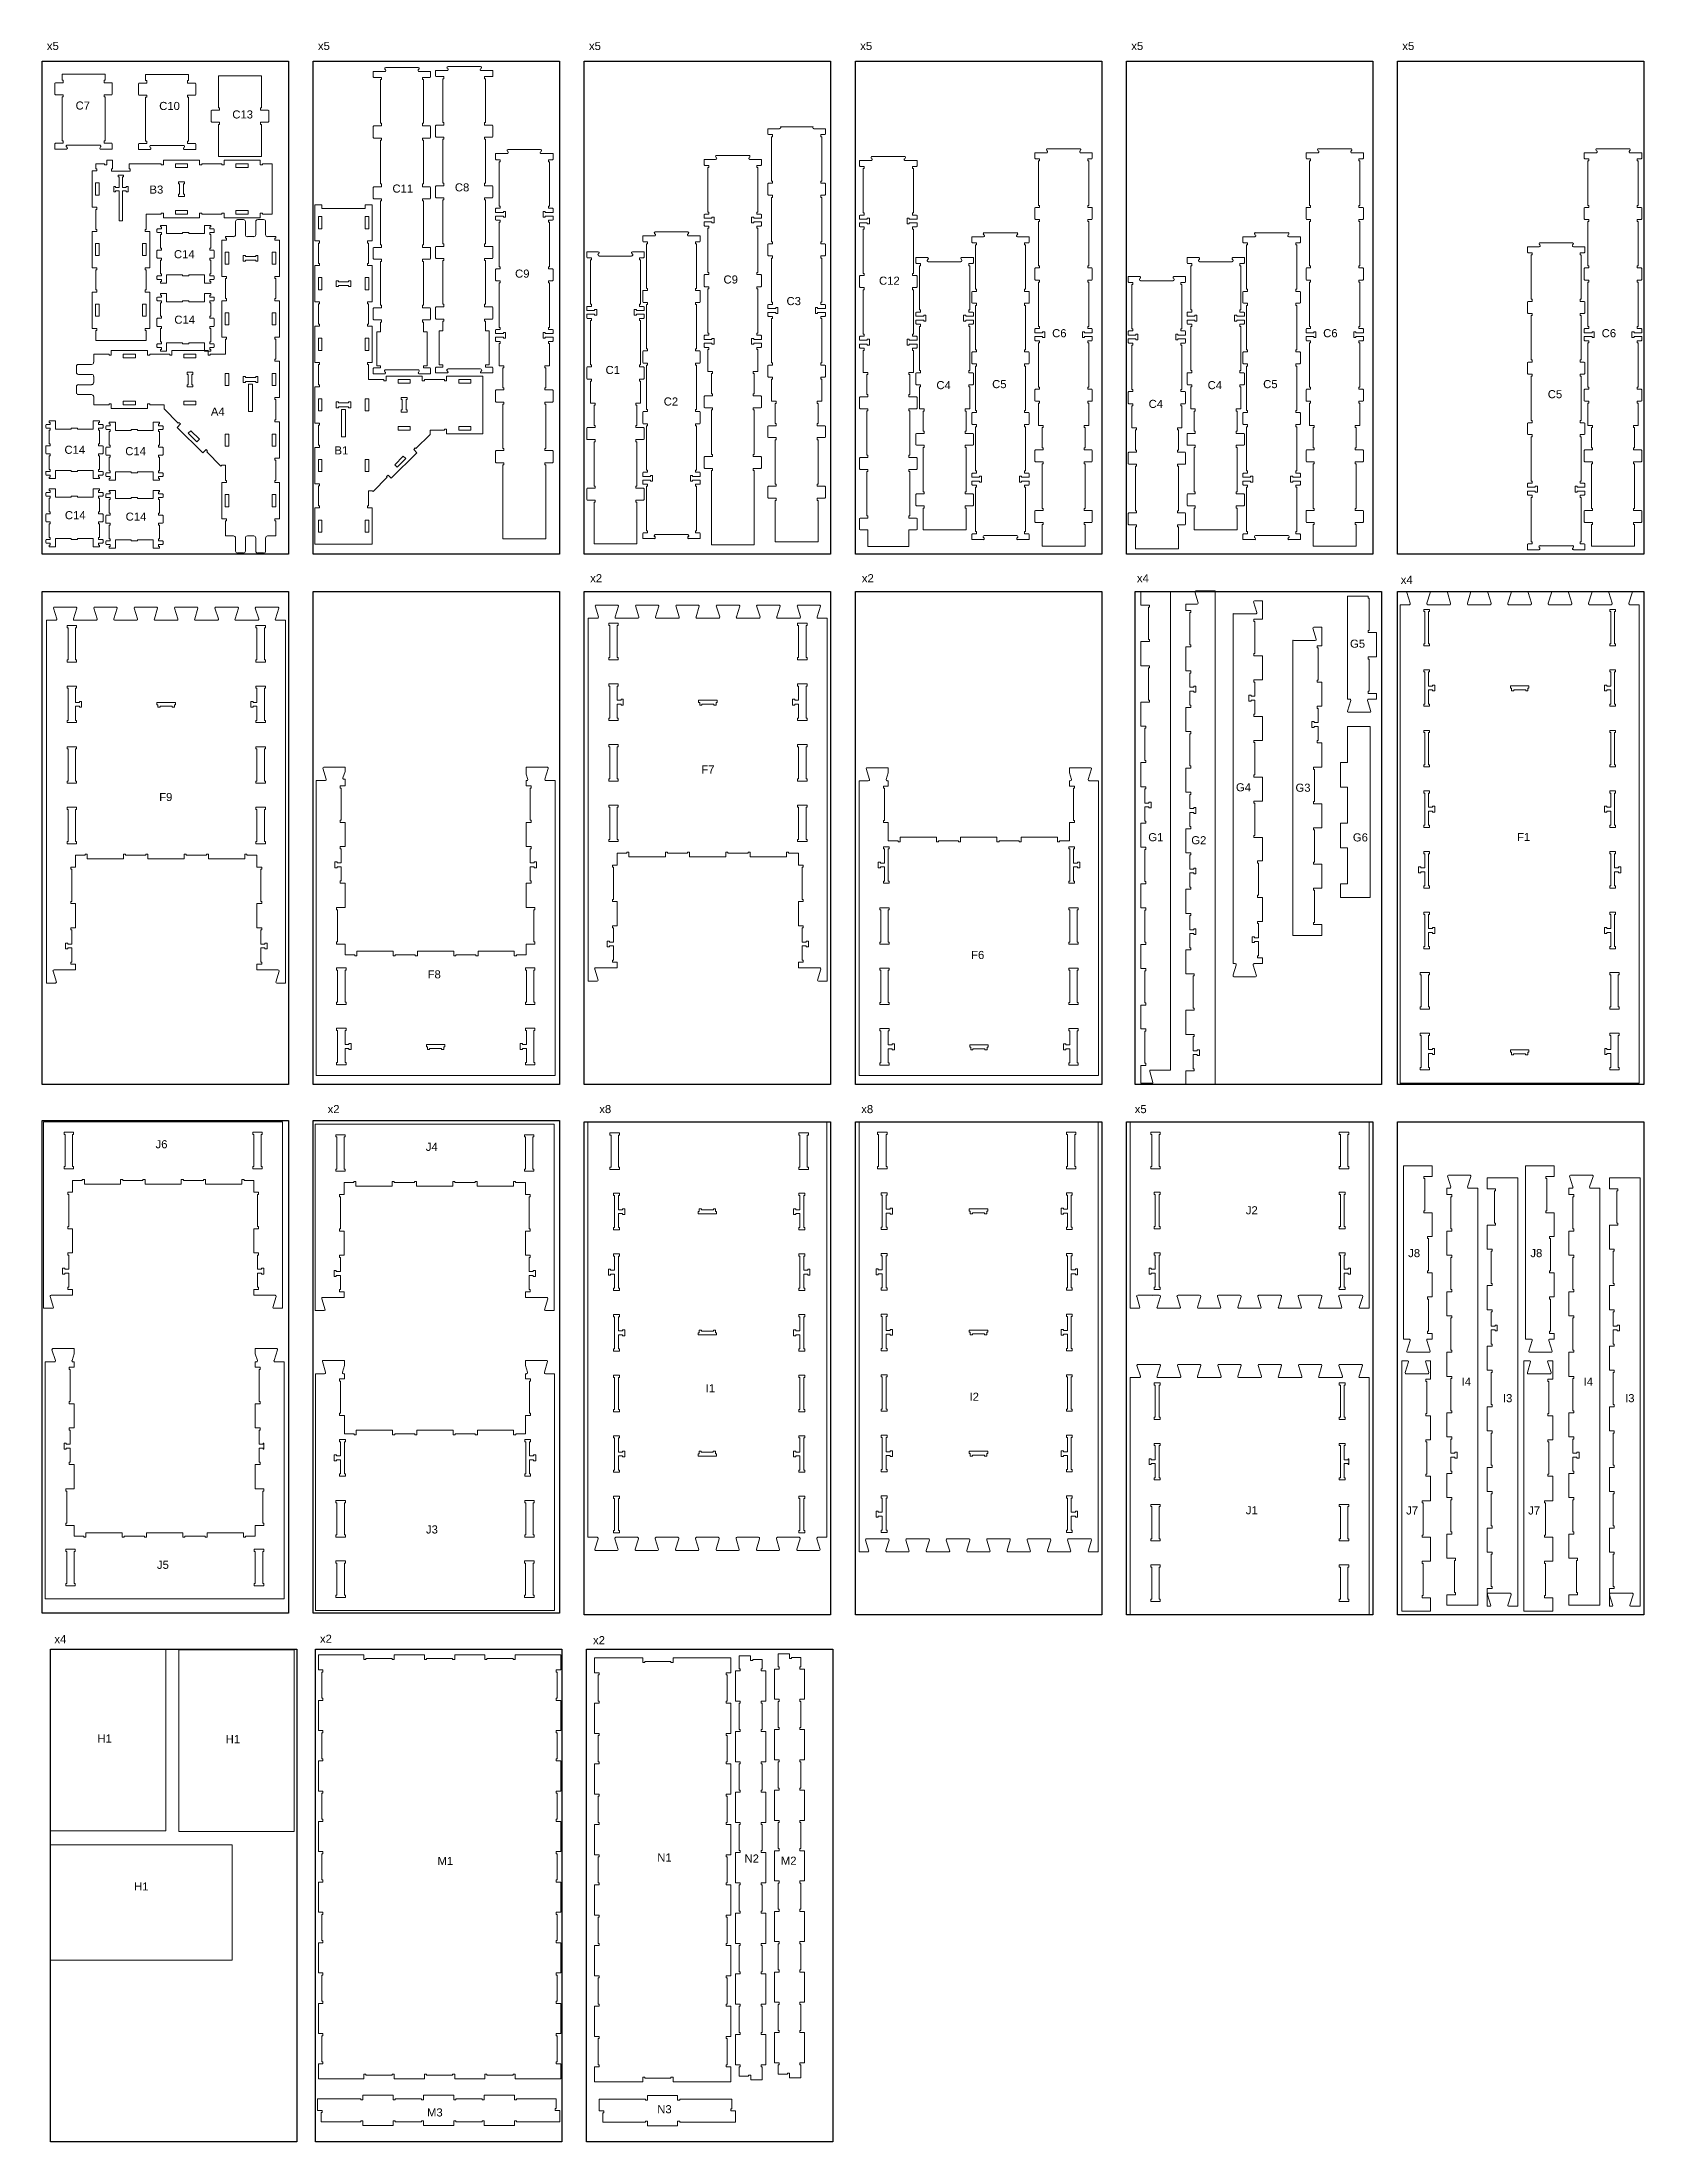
# Model space of a CAD drawing. Header units: millimetres. Extents: x 47343 to 66013, y -73719 to -63321.
# Drawn here: x 58082 to 66013, y -73717 to -63321 of the extents above; entities that cross this region are included whole.
import ezdxf

# ---------------------------------------------------------------- set-up
doc = ezdxf.new("R2010")
doc.units = ezdxf.units.MM
doc.header["$MEASUREMENT"] = 0
doc.layers.add('PLY BOARDS', color=1, linetype='CONTINUOUS', lineweight=30)
doc.layers.add('SHEETS', color=7, linetype='CONTINUOUS', lineweight=5)

msp = doc.modelspace()

# ---------------------------------------------------------------- texts
at = {"layer": 'PLY BOARDS', "char_height": 40, "width": 303.37, "attachment_point": 1}
for s, insert in [('{\\fArial|b0|i0|c0|p34;x5}', (58106, -63321)), ('{\\fArial|b0|i0|c0|p34;x5}', (59448, -63321)), ('{\\fArial|b0|i0|c0|p34;x5}', (60790, -63321)), ('{\\fArial|b0|i0|c0|p34;x5}', (62133, -63321)), ('{\\fArial|b0|i0|c0|p34;x5}', (63475, -63321)), ('{\\fArial|b0|i0|c0|p34;x5}', (64817, -63321)), ('{\\fArial|b0|i0|c0|p34;x2}', (60796, -65956)), ('{\\fArial|b0|i0|c0|p34;x2}', (62141, -65956)), ('{\\fArial|b0|i0|c0|p34;x4}', (63503, -65956)), ('{\\fArial|b0|i0|c0|p34;x4}', (64809, -65964)), ('{\\fArial|b0|i0|c0|p34;x2}', (59496, -68584)), ('{\\fArial|b0|i0|c0|p34;x8}', (60841, -68584)), ('{\\fArial|b0|i0|c0|p34;x8}', (62138, -68584)), ('{\\fArial|b0|i0|c0|p34;x5}', (63492, -68584)), ('{\\fArial|b0|i0|c0|p34;x4}', (58143, -71208)), ('{\\fArial|b0|i0|c0|p34;x2}', (59458, -71206)), ('{\\fArial|b0|i0|c0|p34;x2}', (60810, -71213))]:
    msp.add_mtext(s, dxfattribs=dict(at, insert=insert))
at = {"layer": 'SHEETS', "char_height": 40, "width": 303.37, "attachment_point": 1}
for s, insert in [('{\\fArial|b0|i0|c0|p34;C7}', (58248, -63616)), ('{\\fArial|b0|i0|c0|p34;C10}', (58662, -63618)), ('{\\fArial|b0|i0|c0|p34;C13}', (59024, -63660)), ('{\\fArial|b0|i0|c0|p34;B3}', (58614, -64032)), ('{\\fArial|b0|i0|c0|p34;C11}', (59817, -64027)), ('{\\fArial|b0|i0|c0|p34;C8}', (60126, -64021)), ('{\\fArial|b0|i0|c0|p34;C14}', (58735, -64352)), ('{\\fArial|b0|i0|c0|p34;C9}', (60424, -64448)), ('{\\fArial|b0|i0|c0|p34;C9}', (61456, -64477)), ('{\\fArial|b0|i0|c0|p34;C12}', (62226, -64483)), ('{\\fArial|b0|i0|c0|p34;C3}', (61768, -64584)), ('{\\fArial|b0|i0|c0|p34;C14}', (58737, -64676)), ('{\\fArial|b0|i0|c0|p34;C6}', (63083, -64743)), ('{\\fArial|b0|i0|c0|p34;C6}', (64425, -64743)), ('{\\fArial|b0|i0|c0|p34;C6}', (65804, -64743)), ('{\\fArial|b0|i0|c0|p34;C1}', (60872, -64925)), ('{\\fArial|b0|i0|c0|p34;C4}', (62510, -65000)), ('{\\fArial|b0|i0|c0|p34;C5}', (62786, -64995)), ('{\\fArial|b0|i0|c0|p34;C4}', (63853, -65000)), ('{\\fArial|b0|i0|c0|p34;C5}', (64128, -64995)), ('{\\fArial|b0|i0|c0|p34;C5}', (65537, -65045)), ('{\\fArial|b0|i0|c0|p34;A4}', (58918, -65131)), ('{\\fArial|b0|i0|c0|p34;C2}', (61160, -65081)), ('{\\fArial|b0|i0|c0|p34;C4}', (63561, -65093)), ('{\\fArial|b0|i0|c0|p34;C14}', (58193, -65320)), ('{\\fArial|b0|i0|c0|p34;C14}', (58494, -65327)), ('{\\fArial|b0|i0|c0|p34;B1}', (59530, -65323)), ('{\\fArial|b0|i0|c0|p34;C14}', (58195, -65644)), ('{\\fArial|b0|i0|c0|p34;C14}', (58496, -65651)), ('{\\fArial|b0|i0|c0|p34;G5}', (64558, -66280)), ('{\\fArial|b0|i0|c0|p34;F7}', (61346, -66903)), ('{\\fArial|b0|i0|c0|p34;F9}', (58662, -67039)), ('{\\fArial|b0|i0|c0|p34;G4}', (63993, -66991)), ('{\\fArial|b0|i0|c0|p34;G3}', (64288, -66993)), ('{\\fArial|b0|i0|c0|p34;G1}', (63559, -67238)), ('{\\fArial|b0|i0|c0|p34;G2}', (63772, -67253)), ('{\\fArial|b0|i0|c0|p34;G6}', (64572, -67239)), ('{\\fArial|b0|i0|c0|p34;F1}', (65385, -67237)), ('{\\fArial|b0|i0|c0|p34;F6}', (62682, -67821)), ('{\\fArial|b0|i0|c0|p34;F8}', (59991, -67917)), ('{\\fArial|b0|i0|c0|p34;J6}', (58644, -68758)), ('{\\fArial|b0|i0|c0|p34;J4}', (59982, -68771)), ('{\\fArial|b0|i0|c0|p34;J2}', (64042, -69085)), ('{\\fArial|b0|i0|c0|p34;J8}', (64846, -69297)), ('{\\fArial|b0|i0|c0|p34;J8}', (65451, -69297)), ('{\\fArial|b0|i0|c0|p34;I4}', (65111, -69933)), ('{\\fArial|b0|i0|c0|p34;I4}', (65715, -69933)), ('{\\fArial|b0|i0|c0|p34;I1}', (61368, -69966)), ('{\\fArial|b0|i0|c0|p34;I2}', (62674, -70008)), ('{\\fArial|b0|i0|c0|p34;I3}', (65315, -70015)), ('{\\fArial|b0|i0|c0|p34;I3}', (65920, -70015)), ('{\\fArial|b0|i0|c0|p34;J1}', (64042, -70570)), ('{\\fArial|b0|i0|c0|p34;J7}', (64836, -70571)), ('{\\fArial|b0|i0|c0|p34;J7}', (65440, -70571)), ('{\\fArial|b0|i0|c0|p34;J3}', (59983, -70665)), ('{\\fArial|b0|i0|c0|p34;J5}', (58651, -70840)), ('{\\fArial|b0|i0|c0|p34;H1}', (58356, -71700)), ('{\\fArial|b0|i0|c0|p34;H1}', (58991, -71703)), ('{\\fArial|b0|i0|c0|p34;M1}', (60040, -72306)), ('{\\fArial|b0|i0|c0|p34;N1}', (61128, -72289)), ('{\\fArial|b0|i0|c0|p34;N2}', (61560, -72294)), ('{\\fArial|b0|i0|c0|p34;M2}', (61740, -72305)), ('{\\fArial|b0|i0|c0|p34;H1}', (58538, -72432)), ('{\\fArial|b0|i0|c0|p34;M3}', (59988, -73551)), ('{\\fArial|b0|i0|c0|p34;N3}', (61128, -73535))]:
    msp.add_mtext(s, dxfattribs=dict(at, insert=insert))

# ---------------------------------------------------------------- linework, layer by layer
at = {"layer": 'PLY BOARDS'}
for points in [[(58082, -63417), (59302, -63417), (59302, -65857), (58082, -65857)], [(59424, -63417), (60644, -63417), (60644, -65857), (59424, -65857)], [(60766, -63417), (61986, -63417), (61986, -65857), (60766, -65857)], [(62109, -63417), (63329, -63417), (63329, -65857), (62109, -65857)], [(63451, -63417), (64671, -63417), (64671, -65857), (63451, -65857)], [(64793, -63417), (66013, -63417), (66013, -65857), (64793, -65857)], [(58082, -66042), (59302, -66042), (59302, -68482), (58082, -68482)], [(59424, -66042), (60644, -66042), (60644, -68482), (59424, -68482)], [(60766, -66042), (61986, -66042), (61986, -68482), (60766, -68482)], [(62109, -66042), (63329, -66042), (63329, -68482), (62109, -68482)], [(63494, -66042), (64714, -66042), (64714, -68482), (63494, -68482)], [(64793, -66042), (66013, -66042), (66013, -68482), (64793, -68482)], [(58082, -68660), (59302, -68660), (59302, -71100), (58082, -71100)], [(59424, -68660), (60644, -68660), (60644, -71100), (59424, -71100)], [(60766, -68667), (61986, -68667), (61986, -71107), (60766, -71107)], [(62109, -68667), (63329, -68667), (63329, -71107), (62109, -71107)], [(63451, -68667), (64671, -68667), (64671, -71107), (63451, -71107)], [(64793, -68667), (66013, -68667), (66013, -71107), (64793, -71107)], [(58124, -71277), (59344, -71277), (59344, -73717), (58124, -73717)], [(59436, -71277), (60656, -71277), (60656, -73717), (59436, -73717)], [(60778, -71277), (61998, -71277), (61998, -73717), (60778, -73717)]]:
    msp.add_lwpolyline(points, close=True, dxfattribs=at)
at = {"layer": 'SHEETS'}
for p, q in [((58181, -63481), (58394, -63481)), ((58595, -63483), (58807, -63483)), ((58956, -63489), (58956, -63648)), ((58956, -63489), (59169, -63489)), ((59169, -63648), (59169, -63489)), ((59763, -63497), (59725, -63497)), ((60071, -63492), (60033, -63493)), ((58923, -63659), (58920, -63661)), ((58920, -63661), (58920, -63715)), ((58920, -63715), (58923, -63718)), ((58961, -63659), (58923, -63659)), ((58923, -63718), (58961, -63718)), ((58956, -63648), (58961, -63648)), ((58961, -63648), (58961, -63659)), ((58961, -63718), (58961, -63729)), ((59164, -63659), (59164, -63648)), ((59164, -63648), (59169, -63648)), ((59202, -63659), (59164, -63659)), ((59164, -63729), (59164, -63718)), ((59164, -63718), (59202, -63718)), ((59205, -63661), (59202, -63659)), ((59202, -63718), (59205, -63715)), ((59205, -63715), (59205, -63661)), ((58961, -63729), (58956, -63729)), ((58956, -63729), (58956, -63888)), ((59169, -63729), (59164, -63729)), ((59169, -63888), (59169, -63729)), ((61734, -63751), (61676, -63751)), ((61676, -63751), (61676, -63777)), ((61676, -63777), (61679, -63780)), ((61679, -63780), (61699, -63780)), ((61699, -63791), (61694, -63791)), ((61694, -63791), (61694, -64010)), ((61699, -63780), (61699, -63791)), ((61900, -63742), (61738, -63742)), ((61961, -63751), (61903, -63751)), ((61938, -63791), (61938, -63780)), ((61938, -63780), (61958, -63780)), ((61943, -63791), (61938, -63791)), ((61943, -64010), (61943, -63791)), ((61958, -63780), (61961, -63777)), ((61961, -63777), (61961, -63751)), ((58956, -63888), (59169, -63888)), ((62129, -63934), (62129, -63908)), ((62129, -63908), (62187, -63908)), ((62132, -63937), (62129, -63934)), ((62191, -63899), (62188, -63896)), ((62191, -63888), (62352, -63888)), ((62355, -63896), (62353, -63899)), ((62356, -63908), (62414, -63908)), ((62414, -63934), (62411, -63937)), ((62414, -63908), (62414, -63934)), ((63055, -63870), (62998, -63870)), ((62998, -63870), (62998, -63897)), ((62998, -63897), (63001, -63900)), ((63001, -63900), (63021, -63900)), ((63021, -63910), (63016, -63910)), ((63016, -63910), (63016, -64130)), ((63021, -63900), (63021, -63910)), ((63056, -63858), (63059, -63861)), ((63220, -63850), (63060, -63850)), ((63221, -63861), (63224, -63858)), ((63282, -63870), (63225, -63870)), ((63259, -63910), (63259, -63900)), ((63259, -63900), (63279, -63900)), ((63264, -63910), (63259, -63910)), ((63264, -64130), (63264, -63910)), ((63279, -63900), (63282, -63897)), ((63282, -63897), (63282, -63870)), ((64398, -63870), (64340, -63870)), ((64340, -63870), (64340, -63897)), ((64340, -63897), (64343, -63900)), ((64343, -63900), (64363, -63900)), ((64363, -63910), (64358, -63910)), ((64358, -63910), (64358, -64130)), ((64363, -63900), (64363, -63910)), ((64399, -63858), (64402, -63861)), ((64563, -63850), (64402, -63850)), ((64563, -63861), (64566, -63858)), ((64625, -63870), (64567, -63870)), ((64602, -63910), (64602, -63900)), ((64602, -63900), (64622, -63900)), ((64607, -63910), (64602, -63910)), ((64607, -64130), (64607, -63910)), ((64622, -63900), (64625, -63897)), ((64625, -63897), (64625, -63870)), ((65776, -63870), (65718, -63870)), ((65718, -63870), (65718, -63897)), ((65718, -63897), (65721, -63900)), ((65721, -63900), (65741, -63900)), ((65741, -63910), (65736, -63910)), ((65736, -63910), (65736, -64130)), ((65741, -63900), (65741, -63910)), ((65777, -63858), (65780, -63861)), ((65941, -63850), (65780, -63850)), ((65941, -63861), (65944, -63858)), ((66003, -63870), (65945, -63870)), ((65980, -63910), (65980, -63900)), ((65980, -63900), (66000, -63900)), ((65985, -63910), (65980, -63910)), ((65985, -64130), (65985, -63910)), ((66000, -63900), (66003, -63897)), ((66003, -63897), (66003, -63870)), ((61679, -64021), (61676, -64023)), ((61676, -64023), (61676, -64077)), ((61699, -64021), (61679, -64021)), ((61694, -64010), (61699, -64010)), ((61699, -64010), (61699, -64021)), ((61938, -64021), (61938, -64010)), ((61938, -64010), (61943, -64010)), ((61958, -64021), (61938, -64021)), ((61961, -64023), (61958, -64021)), ((61961, -64077), (61961, -64023)), ((62152, -63937), (62132, -63937)), ((62147, -64167), (62147, -63948)), ((62147, -63948), (62152, -63948)), ((62152, -63948), (62152, -63937)), ((62152, -63937), (62152, -63937)), ((62152, -63937), (62152, -63948)), ((62152, -63948), (62152, -63937)), ((62152, -63948), (62152, -63948)), ((62411, -63937), (62391, -63937)), ((62391, -63937), (62391, -63948)), ((62391, -63948), (62391, -63937)), ((62391, -63937), (62391, -63937)), ((62391, -63937), (62391, -63948)), ((62391, -63948), (62391, -63948)), ((62391, -63948), (62396, -63948)), ((62396, -63948), (62396, -64167)), ((61676, -64077), (61679, -64080)), ((61679, -64080), (61699, -64080)), ((61699, -64091), (61694, -64091)), ((61694, -64091), (61694, -64310)), ((61699, -64080), (61699, -64091)), ((61938, -64091), (61938, -64080)), ((61938, -64080), (61958, -64080)), ((61943, -64091), (61938, -64091)), ((61943, -64310), (61943, -64091)), ((61958, -64080), (61961, -64077)), ((63001, -64140), (62998, -64143)), ((63021, -64140), (63001, -64140)), ((63016, -64130), (63021, -64130)), ((63021, -64130), (63021, -64140)), ((63259, -64140), (63259, -64130)), ((63259, -64130), (63264, -64130)), ((63279, -64140), (63259, -64140)), ((63282, -64143), (63279, -64140)), ((64343, -64140), (64340, -64143)), ((64363, -64140), (64343, -64140)), ((64358, -64130), (64363, -64130)), ((64363, -64130), (64363, -64140)), ((64602, -64140), (64602, -64130)), ((64602, -64130), (64607, -64130)), ((64622, -64140), (64602, -64140)), ((64625, -64143), (64622, -64140)), ((65721, -64140), (65718, -64143)), ((65741, -64140), (65721, -64140)), ((65736, -64130), (65741, -64130)), ((65741, -64130), (65741, -64140)), ((65980, -64140), (65980, -64130)), ((65980, -64130), (65985, -64130)), ((66000, -64140), (65980, -64140)), ((66003, -64143), (66000, -64140)), ((59040, -64210), (59040, -64275)), ((59079, -64200), (59050, -64200)), ((59089, -64275), (59089, -64210)), ((59140, -64210), (59140, -64275)), ((59179, -64200), (59150, -64200)), ((59189, -64275), (59189, -64210)), ((62129, -64181), (62132, -64178)), ((62129, -64198), (62129, -64181)), ((62168, -64198), (62129, -64198)), ((62129, -64234), (62129, -64217)), ((62129, -64217), (62168, -64217)), ((62132, -64237), (62129, -64234)), ((62132, -64178), (62152, -64178)), ((62152, -64237), (62132, -64237)), ((62152, -64167), (62147, -64167)), ((62152, -64178), (62152, -64167)), ((62152, -64248), (62152, -64237)), ((62178, -64193), (62168, -64193)), ((62168, -64193), (62168, -64198)), ((62168, -64217), (62168, -64222)), ((62168, -64222), (62178, -64222)), ((62178, -64222), (62178, -64193)), ((62375, -64193), (62365, -64193)), ((62365, -64193), (62365, -64222)), ((62365, -64222), (62375, -64222)), ((62375, -64198), (62375, -64193)), ((62414, -64198), (62375, -64198)), ((62375, -64222), (62375, -64217)), ((62375, -64217), (62414, -64217)), ((62396, -64167), (62391, -64167)), ((62391, -64167), (62391, -64178)), ((62391, -64178), (62411, -64178)), ((62411, -64237), (62391, -64237)), ((62391, -64237), (62391, -64248)), ((62411, -64178), (62414, -64181)), ((62414, -64234), (62411, -64237)), ((62414, -64181), (62414, -64198)), ((62414, -64217), (62414, -64234)), ((62998, -64143), (62998, -64197)), ((62998, -64197), (63001, -64200)), ((63001, -64200), (63021, -64200)), ((63021, -64210), (63016, -64210)), ((63016, -64210), (63016, -64430)), ((63021, -64200), (63021, -64210)), ((63259, -64210), (63259, -64200)), ((63259, -64200), (63279, -64200)), ((63264, -64210), (63259, -64210)), ((63264, -64430), (63264, -64210)), ((63279, -64200), (63282, -64197)), ((63282, -64197), (63282, -64143)), ((64340, -64143), (64340, -64197)), ((64340, -64197), (64343, -64200)), ((64343, -64200), (64363, -64200)), ((64363, -64210), (64358, -64210)), ((64358, -64210), (64358, -64430)), ((64363, -64200), (64363, -64210)), ((64602, -64210), (64602, -64200)), ((64602, -64200), (64622, -64200)), ((64607, -64210), (64602, -64210)), ((64607, -64430), (64607, -64210)), ((64622, -64200), (64625, -64197)), ((64625, -64197), (64625, -64143)), ((65718, -64143), (65718, -64197)), ((65718, -64197), (65721, -64200)), ((65721, -64200), (65741, -64200)), ((65741, -64210), (65736, -64210)), ((65736, -64210), (65736, -64430)), ((65741, -64200), (65741, -64210)), ((65980, -64210), (65980, -64200)), ((65980, -64200), (66000, -64200)), ((65985, -64210), (65980, -64210)), ((65985, -64430), (65985, -64210)), ((66000, -64200), (66003, -64197)), ((66003, -64197), (66003, -64143)), ((58995, -64302), (58972, -64302)), ((58972, -64302), (58972, -64482)), ((59030, -64285), (58990, -64285)), ((58990, -64285), (58990, -64292)), ((58990, -64292), (58995, -64292)), ((58995, -64292), (58995, -64302)), ((59130, -64285), (59099, -64285)), ((59239, -64285), (59199, -64285)), ((59234, -64302), (59234, -64292)), ((59234, -64292), (59239, -64292)), ((59257, -64302), (59234, -64302)), ((59239, -64292), (59239, -64285)), ((59257, -64482), (59257, -64302)), ((61056, -64281), (61056, -64307)), ((61056, -64281), (61114, -64281)), ((61056, -64307), (61059, -64310)), ((61059, -64310), (61079, -64310)), ((61074, -64321), (61074, -64540)), ((61079, -64321), (61074, -64321)), ((61079, -64310), (61079, -64321)), ((61115, -64269), (61118, -64272)), ((61118, -64261), (61279, -64261)), ((61279, -64272), (61282, -64269)), ((61283, -64281), (61341, -64281)), ((61318, -64321), (61318, -64310)), ((61318, -64310), (61338, -64310)), ((61323, -64321), (61318, -64321)), ((61323, -64541), (61323, -64321)), ((61338, -64310), (61341, -64307)), ((61341, -64307), (61341, -64281)), ((61679, -64321), (61676, -64323)), ((61676, -64323), (61676, -64377)), ((61699, -64321), (61679, -64321)), ((61694, -64310), (61699, -64310)), ((61699, -64310), (61699, -64321)), ((61938, -64321), (61938, -64310)), ((61938, -64310), (61943, -64310)), ((61958, -64321), (61938, -64321)), ((61961, -64323), (61958, -64321)), ((61961, -64377), (61961, -64323)), ((62147, -64467), (62147, -64248)), ((62147, -64248), (62152, -64248)), ((62391, -64248), (62396, -64248)), ((62396, -64248), (62396, -64467)), ((62685, -64286), (62685, -64312)), ((62685, -64286), (62743, -64286)), ((62685, -64312), (62688, -64315)), ((62688, -64315), (62708, -64315)), ((62703, -64326), (62703, -64545)), ((62708, -64326), (62703, -64326)), ((62708, -64315), (62708, -64326)), ((62744, -64274), (62747, -64277)), ((62747, -64266), (62908, -64266)), ((62909, -64277), (62912, -64274)), ((62912, -64286), (62970, -64286)), ((62947, -64326), (62947, -64315)), ((62947, -64315), (62967, -64315)), ((62952, -64326), (62947, -64326)), ((62952, -64545), (62952, -64326)), ((62967, -64315), (62970, -64312)), ((62970, -64312), (62970, -64286)), ((64028, -64286), (64028, -64312)), ((64028, -64286), (64086, -64286)), ((64028, -64312), (64031, -64315)), ((64031, -64315), (64051, -64315)), ((64046, -64326), (64046, -64545)), ((64051, -64326), (64046, -64326)), ((64051, -64315), (64051, -64326)), ((64086, -64274), (64089, -64277)), ((64090, -64266), (64251, -64266)), ((64251, -64277), (64254, -64274)), ((64255, -64286), (64312, -64286)), ((64289, -64326), (64289, -64315)), ((64289, -64315), (64309, -64315)), ((64294, -64326), (64289, -64326)), ((64294, -64545), (64294, -64326)), ((64309, -64315), (64312, -64312)), ((64312, -64312), (64312, -64286)), ((65437, -64335), (65437, -64362)), ((65437, -64335), (65494, -64335)), ((65495, -64323), (65498, -64326)), ((65499, -64315), (65659, -64315)), ((65660, -64326), (65663, -64323)), ((65664, -64335), (65721, -64335)), ((65721, -64362), (65721, -64335)), ((58989, -64362), (58989, -64422)), ((59007, -64362), (58989, -64362)), ((58989, -64422), (59007, -64422)), ((59007, -64422), (59007, -64362)), ((59078, -64378), (59078, -64407)), ((59089, -64378), (59078, -64378)), ((59078, -64407), (59089, -64407)), ((59089, -64383), (59089, -64378)), ((59140, -64383), (59089, -64383)), ((59089, -64407), (59089, -64402)), ((59089, -64402), (59140, -64402)), ((59151, -64378), (59140, -64378)), ((59140, -64378), (59140, -64383)), ((59140, -64402), (59140, -64407)), ((59140, -64407), (59151, -64407)), ((59151, -64407), (59151, -64378)), ((59221, -64362), (59221, -64422)), ((59239, -64362), (59221, -64362)), ((59221, -64422), (59239, -64422)), ((59239, -64422), (59239, -64362)), ((60779, -64361), (60836, -64361)), ((60779, -64361), (60779, -64387)), ((60779, -64387), (60781, -64390)), ((60781, -64390), (60802, -64390)), ((60797, -64400), (60797, -64620)), ((60802, -64400), (60797, -64400)), ((60802, -64390), (60802, -64400)), ((60836, -64371), (60839, -64368)), ((60840, -64381), (61001, -64381)), ((61002, -64368), (61005, -64371)), ((61005, -64361), (61063, -64361)), ((61040, -64400), (61040, -64390)), ((61040, -64390), (61060, -64390)), ((61045, -64400), (61040, -64400)), ((61045, -64620), (61045, -64400)), ((61060, -64390), (61063, -64387)), ((61063, -64387), (61063, -64361)), ((61676, -64377), (61679, -64380)), ((61679, -64380), (61699, -64380)), ((61699, -64391), (61694, -64391)), ((61694, -64391), (61694, -64610)), ((61699, -64380), (61699, -64391)), ((61938, -64391), (61938, -64380)), ((61938, -64380), (61958, -64380)), ((61943, -64391), (61938, -64391)), ((61943, -64610), (61943, -64391)), ((61958, -64380), (61961, -64377)), ((62409, -64389), (62466, -64389)), ((62409, -64389), (62409, -64415)), ((62409, -64415), (62411, -64418)), ((62411, -64418), (62432, -64418)), ((62427, -64429), (62427, -64648)), ((62432, -64429), (62427, -64429)), ((62432, -64418), (62432, -64429)), ((62466, -64399), (62469, -64396)), ((62470, -64409), (62631, -64409)), ((62632, -64396), (62635, -64399)), ((62635, -64389), (62693, -64389)), ((62670, -64429), (62670, -64418)), ((62670, -64418), (62690, -64418)), ((62675, -64429), (62670, -64429)), ((62675, -64648), (62675, -64429)), ((62690, -64418), (62693, -64415)), ((62693, -64415), (62693, -64389)), ((63001, -64440), (62998, -64443)), ((62998, -64443), (62998, -64497)), ((63021, -64440), (63001, -64440)), ((63016, -64430), (63021, -64430)), ((63021, -64430), (63021, -64440)), ((63259, -64440), (63259, -64430)), ((63259, -64430), (63264, -64430)), ((63279, -64440), (63259, -64440)), ((63282, -64443), (63279, -64440)), ((63282, -64497), (63282, -64443)), ((63751, -64389), (63809, -64389)), ((63751, -64389), (63751, -64415)), ((63751, -64415), (63754, -64418)), ((63754, -64418), (63774, -64418)), ((63769, -64429), (63769, -64648)), ((63774, -64429), (63769, -64429)), ((63774, -64418), (63774, -64429)), ((63809, -64399), (63812, -64396)), ((63813, -64409), (63974, -64409)), ((63975, -64396), (63978, -64399)), ((63978, -64389), (64035, -64389)), ((64012, -64429), (64012, -64418)), ((64012, -64418), (64033, -64418)), ((64017, -64429), (64012, -64429)), ((64017, -64648), (64017, -64429)), ((64033, -64418), (64035, -64415)), ((64035, -64415), (64035, -64389)), ((64343, -64440), (64340, -64443)), ((64340, -64443), (64340, -64497)), ((64363, -64440), (64343, -64440)), ((64358, -64430), (64363, -64430)), ((64363, -64430), (64363, -64440)), ((64602, -64440), (64602, -64430)), ((64602, -64430), (64607, -64430)), ((64622, -64440), (64602, -64440)), ((64625, -64443), (64622, -64440)), ((64625, -64497), (64625, -64443)), ((65437, -64362), (65440, -64365)), ((65440, -64365), (65460, -64365)), ((65455, -64375), (65455, -64595)), ((65460, -64375), (65455, -64375)), ((65460, -64365), (65460, -64375)), ((65698, -64375), (65698, -64365)), ((65698, -64365), (65718, -64365)), ((65703, -64375), (65698, -64375)), ((65703, -64595), (65703, -64376)), ((65718, -64365), (65721, -64362)), ((65721, -64440), (65718, -64443)), ((65718, -64443), (65718, -64497)), ((65741, -64440), (65721, -64440)), ((65736, -64430), (65741, -64430)), ((65741, -64430), (65741, -64440)), ((65980, -64440), (65980, -64430)), ((65980, -64430), (65985, -64430)), ((66000, -64440), (65980, -64440)), ((66003, -64443), (66000, -64440)), ((66003, -64497), (66003, -64443)), ((58972, -64482), (58995, -64482)), ((58972, -64482), (58995, -64482)), ((58972, -64482), (58995, -64482)), ((58995, -64492), (58990, -64492)), ((58990, -64492), (58990, -64592)), ((58995, -64482), (58995, -64492)), ((59234, -64492), (59234, -64482)), ((59234, -64482), (59257, -64482)), ((59234, -64482), (59257, -64482)), ((59234, -64482), (59257, -64482)), ((59239, -64492), (59234, -64492)), ((59239, -64592), (59239, -64492)), ((61059, -64551), (61056, -64554)), ((61056, -64554), (61056, -64608)), ((61079, -64551), (61059, -64551)), ((61074, -64541), (61079, -64541)), ((61079, -64541), (61079, -64551)), ((61318, -64551), (61318, -64541)), ((61318, -64541), (61323, -64541)), ((61338, -64551), (61318, -64551)), ((61341, -64554), (61338, -64551)), ((61341, -64608), (61341, -64554)), ((62129, -64481), (62132, -64478)), ((62129, -64534), (62129, -64481)), ((62132, -64537), (62129, -64534)), ((62132, -64478), (62152, -64478)), ((62152, -64537), (62132, -64537)), ((62152, -64467), (62147, -64467)), ((62147, -64767), (62147, -64548)), ((62147, -64548), (62152, -64548)), ((62152, -64478), (62152, -64467)), ((62152, -64548), (62152, -64537)), ((62396, -64467), (62391, -64467)), ((62391, -64467), (62391, -64478)), ((62391, -64478), (62411, -64478)), ((62411, -64537), (62391, -64537)), ((62391, -64537), (62391, -64548)), ((62391, -64548), (62396, -64548)), ((62396, -64548), (62396, -64767)), ((62411, -64478), (62414, -64481)), ((62414, -64534), (62411, -64537)), ((62414, -64481), (62414, -64534)), ((62688, -64556), (62685, -64559)), ((62685, -64559), (62685, -64612)), ((62708, -64556), (62688, -64556)), ((62703, -64545), (62708, -64545)), ((62708, -64545), (62708, -64556)), ((62947, -64556), (62947, -64545)), ((62947, -64545), (62952, -64545)), ((62967, -64556), (62947, -64556)), ((62970, -64559), (62967, -64556)), ((62970, -64612), (62970, -64559)), ((62998, -64497), (63001, -64500)), ((63001, -64500), (63021, -64500)), ((63021, -64510), (63016, -64510)), ((63016, -64510), (63016, -64730)), ((63021, -64500), (63021, -64510)), ((63259, -64510), (63259, -64500)), ((63259, -64500), (63279, -64500)), ((63264, -64510), (63259, -64510)), ((63264, -64730), (63264, -64510)), ((63279, -64500), (63282, -64497)), ((63459, -64483), (63517, -64483)), ((63459, -64483), (63459, -64509)), ((63459, -64509), (63462, -64512)), ((63462, -64512), (63482, -64512)), ((63477, -64522), (63477, -64742)), ((63482, -64522), (63477, -64522)), ((63482, -64512), (63482, -64522)), ((63517, -64493), (63520, -64490)), ((63521, -64503), (63682, -64503)), ((63683, -64490), (63686, -64493)), ((63686, -64483), (63744, -64483)), ((63721, -64522), (63721, -64512)), ((63721, -64512), (63741, -64512)), ((63726, -64522), (63721, -64522)), ((63726, -64742), (63726, -64522)), ((63741, -64512), (63744, -64509)), ((63744, -64509), (63744, -64483)), ((64031, -64556), (64028, -64559)), ((64028, -64559), (64028, -64612)), ((64051, -64556), (64031, -64556)), ((64046, -64545), (64051, -64545)), ((64051, -64545), (64051, -64556)), ((64289, -64556), (64289, -64545)), ((64289, -64545), (64294, -64545)), ((64309, -64556), (64289, -64556)), ((64312, -64559), (64309, -64556)), ((64312, -64612), (64312, -64559)), ((64340, -64497), (64343, -64500)), ((64343, -64500), (64363, -64500)), ((64363, -64510), (64358, -64510)), ((64358, -64510), (64358, -64730)), ((64363, -64500), (64363, -64510)), ((64602, -64510), (64602, -64500)), ((64602, -64500), (64622, -64500)), ((64607, -64510), (64602, -64510)), ((64607, -64730), (64607, -64510)), ((64622, -64500), (64625, -64497)), ((65718, -64497), (65721, -64500)), ((65721, -64500), (65741, -64500)), ((65741, -64510), (65736, -64510)), ((65736, -64510), (65736, -64730)), ((65741, -64500), (65741, -64510)), ((65980, -64510), (65980, -64500)), ((65980, -64500), (66000, -64500)), ((65985, -64510), (65980, -64510)), ((65985, -64730), (65985, -64510)), ((66000, -64500), (66003, -64497)), ((58995, -64602), (58972, -64602)), ((58972, -64602), (58972, -64782)), ((58989, -64662), (58989, -64722)), ((59007, -64662), (58989, -64662)), ((58990, -64592), (58995, -64592)), ((58995, -64592), (58995, -64602)), ((59007, -64722), (59007, -64662)), ((59221, -64662), (59221, -64722)), ((59239, -64662), (59221, -64662)), ((59234, -64602), (59234, -64592)), ((59234, -64592), (59239, -64592)), ((59257, -64602), (59234, -64602)), ((59239, -64722), (59239, -64662)), ((59257, -64782), (59257, -64602)), ((60781, -64630), (60779, -64633)), ((60779, -64633), (60779, -64651)), ((60779, -64651), (60817, -64651)), ((60802, -64630), (60781, -64630)), ((60797, -64620), (60802, -64620)), ((60802, -64620), (60802, -64630)), ((60817, -64651), (60817, -64646)), ((60817, -64646), (60828, -64646)), ((60828, -64646), (60828, -64674)), ((61014, -64674), (61014, -64646)), ((61014, -64646), (61025, -64646)), ((61025, -64646), (61025, -64651)), ((61025, -64651), (61063, -64651)), ((61040, -64630), (61040, -64620)), ((61040, -64620), (61045, -64620)), ((61060, -64630), (61040, -64630)), ((61056, -64608), (61059, -64611)), ((61059, -64611), (61079, -64611)), ((61063, -64633), (61060, -64630)), ((61063, -64651), (61063, -64633)), ((61079, -64621), (61074, -64621)), ((61074, -64621), (61074, -64841)), ((61079, -64611), (61079, -64621)), ((61318, -64621), (61318, -64611)), ((61318, -64611), (61338, -64611)), ((61323, -64621), (61318, -64621)), ((61323, -64841), (61323, -64621)), ((61338, -64611), (61341, -64608)), ((61679, -64621), (61676, -64623)), ((61676, -64623), (61676, -64641)), ((61676, -64641), (61715, -64641)), ((61715, -64660), (61676, -64660)), ((61676, -64660), (61676, -64677)), ((61699, -64621), (61679, -64621)), ((61694, -64610), (61699, -64610)), ((61699, -64610), (61699, -64621)), ((61715, -64641), (61715, -64636)), ((61715, -64636), (61725, -64636)), ((61715, -64665), (61715, -64660)), ((61725, -64636), (61725, -64665)), ((61912, -64665), (61912, -64636)), ((61912, -64636), (61922, -64636)), ((61922, -64636), (61922, -64641)), ((61922, -64641), (61961, -64641)), ((61961, -64660), (61922, -64660)), ((61922, -64660), (61922, -64665)), ((61938, -64621), (61938, -64610)), ((61938, -64610), (61943, -64610)), ((61958, -64621), (61938, -64621)), ((61961, -64623), (61958, -64621)), ((61961, -64641), (61961, -64623)), ((61961, -64677), (61961, -64660)), ((62411, -64659), (62409, -64661)), ((62409, -64661), (62409, -64679)), ((62432, -64659), (62411, -64659)), ((62427, -64648), (62432, -64648)), ((62432, -64648), (62432, -64659)), ((62670, -64659), (62670, -64648)), ((62670, -64648), (62675, -64648)), ((62690, -64659), (62670, -64659)), ((62685, -64612), (62688, -64615)), ((62688, -64615), (62708, -64615)), ((62693, -64661), (62690, -64659)), ((62693, -64679), (62693, -64661)), ((62708, -64626), (62703, -64626)), ((62703, -64626), (62703, -64845)), ((62708, -64615), (62708, -64626)), ((62947, -64626), (62947, -64615)), ((62947, -64615), (62967, -64615)), ((62952, -64626), (62947, -64626)), ((62952, -64845), (62952, -64626)), ((62967, -64615), (62970, -64612)), ((63754, -64659), (63751, -64661)), ((63751, -64661), (63751, -64679)), ((63774, -64659), (63754, -64659)), ((63769, -64648), (63774, -64648)), ((63774, -64648), (63774, -64659)), ((64012, -64659), (64012, -64648)), ((64012, -64648), (64017, -64648)), ((64033, -64659), (64012, -64659)), ((64028, -64612), (64031, -64615)), ((64031, -64615), (64051, -64615)), ((64035, -64661), (64033, -64659)), ((64035, -64679), (64035, -64661)), ((64051, -64626), (64046, -64626)), ((64046, -64626), (64046, -64845)), ((64051, -64615), (64051, -64626)), ((64289, -64626), (64289, -64615)), ((64289, -64615), (64309, -64615)), ((64294, -64626), (64289, -64626)), ((64294, -64845), (64294, -64626)), ((64309, -64615), (64312, -64612)), ((65440, -64606), (65437, -64608)), ((65437, -64608), (65437, -64662)), ((65437, -64662), (65440, -64665)), ((65460, -64606), (65440, -64606)), ((65455, -64595), (65460, -64595)), ((65460, -64595), (65460, -64606)), ((65698, -64606), (65698, -64595)), ((65698, -64595), (65703, -64595)), ((65718, -64606), (65698, -64606)), ((65721, -64608), (65718, -64606)), ((65718, -64665), (65721, -64662)), ((65721, -64662), (65721, -64608)), ((58989, -64722), (59007, -64722)), ((59221, -64722), (59239, -64722)), ((60817, -64669), (60779, -64669)), ((60779, -64669), (60779, -64687)), ((60779, -64687), (60781, -64690)), ((60781, -64690), (60802, -64690)), ((60802, -64700), (60797, -64700)), ((60797, -64700), (60797, -64920)), ((60802, -64690), (60802, -64700)), ((60817, -64674), (60817, -64669)), ((60828, -64674), (60817, -64674)), ((61025, -64674), (61014, -64674)), ((61063, -64669), (61025, -64669)), ((61025, -64669), (61025, -64674)), ((61040, -64700), (61040, -64690)), ((61040, -64690), (61060, -64690)), ((61045, -64700), (61040, -64700)), ((61045, -64920), (61045, -64700)), ((61060, -64690), (61063, -64687)), ((61063, -64687), (61063, -64669)), ((61676, -64677), (61679, -64680)), ((61679, -64680), (61699, -64680)), ((61699, -64691), (61694, -64691)), ((61694, -64691), (61694, -64910)), ((61699, -64680), (61699, -64691)), ((61725, -64665), (61715, -64665)), ((61922, -64665), (61912, -64665)), ((61938, -64691), (61938, -64680)), ((61938, -64680), (61958, -64680)), ((61943, -64691), (61938, -64691)), ((61943, -64910), (61943, -64691)), ((61958, -64680), (61961, -64677)), ((62409, -64679), (62447, -64679)), ((62447, -64698), (62409, -64698)), ((62409, -64698), (62409, -64715)), ((62409, -64715), (62411, -64718)), ((62411, -64718), (62432, -64718)), ((62432, -64729), (62427, -64729)), ((62427, -64729), (62427, -64948)), ((62432, -64718), (62432, -64729)), ((62447, -64679), (62447, -64674)), ((62447, -64674), (62458, -64674)), ((62447, -64703), (62447, -64698)), ((62458, -64703), (62447, -64703)), ((62458, -64674), (62458, -64703)), ((62644, -64703), (62644, -64674)), ((62644, -64674), (62655, -64674)), ((62655, -64703), (62644, -64703)), ((62655, -64674), (62655, -64679)), ((62655, -64679), (62693, -64679)), ((62693, -64698), (62655, -64698)), ((62655, -64698), (62655, -64703)), ((62670, -64729), (62670, -64718)), ((62670, -64718), (62690, -64718)), ((62675, -64729), (62670, -64729)), ((62675, -64948), (62675, -64729)), ((62690, -64718), (62693, -64715)), ((62693, -64715), (62693, -64698)), ((63001, -64740), (62998, -64743)), ((62998, -64743), (62998, -64761)), ((62998, -64761), (63036, -64761)), ((63021, -64740), (63001, -64740)), ((63016, -64730), (63021, -64730)), ((63021, -64730), (63021, -64740)), ((63036, -64761), (63036, -64756)), ((63036, -64756), (63047, -64756)), ((63047, -64756), (63047, -64784)), ((63233, -64784), (63233, -64756)), ((63233, -64756), (63244, -64756)), ((63244, -64756), (63244, -64761)), ((63244, -64761), (63282, -64761)), ((63259, -64740), (63259, -64730)), ((63259, -64730), (63264, -64730)), ((63279, -64740), (63259, -64740)), ((63282, -64743), (63279, -64740)), ((63282, -64761), (63282, -64743)), ((63462, -64752), (63459, -64755)), ((63459, -64755), (63459, -64773)), ((63482, -64752), (63462, -64752)), ((63477, -64742), (63482, -64742)), ((63482, -64742), (63482, -64752)), ((63721, -64752), (63721, -64742)), ((63721, -64742), (63726, -64742)), ((63741, -64752), (63721, -64752)), ((63744, -64755), (63741, -64752)), ((63744, -64773), (63744, -64755)), ((63751, -64679), (63789, -64679)), ((63789, -64698), (63751, -64698)), ((63751, -64698), (63751, -64715)), ((63751, -64715), (63754, -64718)), ((63754, -64718), (63774, -64718)), ((63774, -64729), (63769, -64729)), ((63769, -64729), (63769, -64948)), ((63774, -64718), (63774, -64729)), ((63789, -64679), (63789, -64674)), ((63789, -64674), (63800, -64674)), ((63789, -64703), (63789, -64698)), ((63800, -64703), (63789, -64703)), ((63800, -64674), (63800, -64703)), ((63986, -64703), (63986, -64674)), ((63986, -64674), (63997, -64674)), ((63997, -64703), (63986, -64703)), ((63997, -64674), (63997, -64679)), ((63997, -64679), (64035, -64679)), ((64035, -64698), (63997, -64698)), ((63997, -64698), (63997, -64703)), ((64012, -64729), (64012, -64718)), ((64012, -64718), (64033, -64718)), ((64017, -64729), (64012, -64729)), ((64017, -64948), (64017, -64729)), ((64033, -64718), (64035, -64715)), ((64035, -64715), (64035, -64698)), ((64343, -64740), (64340, -64743)), ((64340, -64743), (64340, -64761)), ((64340, -64761), (64379, -64761)), ((64363, -64740), (64343, -64740)), ((64358, -64730), (64363, -64730)), ((64363, -64730), (64363, -64740)), ((64379, -64761), (64379, -64756)), ((64379, -64756), (64389, -64756)), ((64389, -64756), (64389, -64784)), ((64576, -64784), (64576, -64756)), ((64576, -64756), (64586, -64756)), ((64586, -64756), (64586, -64761)), ((64586, -64761), (64625, -64761)), ((64602, -64740), (64602, -64730)), ((64602, -64730), (64607, -64730)), ((64622, -64740), (64602, -64740)), ((64625, -64743), (64622, -64740)), ((64625, -64761), (64625, -64743)), ((65440, -64665), (65460, -64665)), ((65460, -64676), (65455, -64676)), ((65455, -64676), (65455, -64895)), ((65460, -64665), (65460, -64676)), ((65698, -64676), (65698, -64665)), ((65698, -64665), (65718, -64665)), ((65703, -64676), (65698, -64676)), ((65703, -64895), (65703, -64676)), ((65721, -64740), (65718, -64743)), ((65718, -64743), (65718, -64761)), ((65718, -64761), (65757, -64761)), ((65741, -64740), (65721, -64740)), ((65736, -64730), (65741, -64730)), ((65741, -64730), (65741, -64740)), ((65757, -64761), (65757, -64756)), ((65757, -64756), (65767, -64756)), ((65767, -64756), (65767, -64784)), ((65954, -64784), (65954, -64756)), ((65954, -64756), (65964, -64756)), ((65964, -64756), (65964, -64761)), ((65964, -64761), (66003, -64761)), ((65980, -64740), (65980, -64730)), ((65980, -64730), (65985, -64730)), ((66000, -64740), (65980, -64740)), ((66003, -64743), (66000, -64740)), ((66003, -64761), (66003, -64743)), ((58338, -64907), (58338, -64867)), ((58338, -64867), (58414, -64867)), ((58414, -64867), (58414, -64872)), ((58425, -64872), (58425, -64849)), ((58425, -64849), (58604, -64849)), ((58484, -64885), (58484, -64867)), ((58484, -64867), (58544, -64867)), ((58544, -64867), (58544, -64885)), ((58604, -64849), (58604, -64872)), ((58615, -64872), (58615, -64867)), ((58615, -64867), (58714, -64867)), ((58714, -64867), (58714, -64872)), ((58725, -64872), (58725, -64849)), ((58725, -64849), (58904, -64849)), ((58784, -64885), (58784, -64867)), ((58784, -64867), (58844, -64867)), ((58844, -64867), (58844, -64885)), ((58904, -64849), (58904, -64872)), ((58915, -64872), (58915, -64867)), ((58915, -64867), (58990, -64867)), ((58972, -64782), (58995, -64782)), ((58995, -64792), (58990, -64792)), ((58990, -64792), (58990, -64867)), ((58995, -64782), (58995, -64792)), ((59234, -64792), (59234, -64782)), ((59234, -64782), (59257, -64782)), ((59239, -64792), (59234, -64792)), ((59239, -64867), (59239, -64792)), ((59239, -64867), (59239, -64892)), ((61059, -64851), (61056, -64854)), ((61056, -64854), (61056, -64908)), ((61079, -64851), (61059, -64851)), ((61074, -64841), (61079, -64841)), ((61079, -64841), (61079, -64851)), ((61318, -64851), (61318, -64841)), ((61318, -64841), (61323, -64841)), ((61338, -64851), (61318, -64851)), ((61341, -64854), (61338, -64851)), ((61341, -64908), (61341, -64854)), ((62129, -64781), (62132, -64778)), ((62129, -64798), (62129, -64781)), ((62168, -64798), (62129, -64798)), ((62129, -64834), (62129, -64817)), ((62129, -64817), (62168, -64817)), ((62132, -64837), (62129, -64834)), ((62132, -64778), (62152, -64778)), ((62152, -64837), (62132, -64837)), ((62152, -64767), (62147, -64767)), ((62147, -64957), (62147, -64848)), ((62147, -64848), (62152, -64848)), ((62152, -64778), (62152, -64767)), ((62152, -64848), (62152, -64837)), ((62178, -64793), (62168, -64793)), ((62168, -64793), (62168, -64798)), ((62168, -64817), (62168, -64822)), ((62168, -64822), (62178, -64822)), ((62178, -64822), (62178, -64793)), ((62375, -64793), (62365, -64793)), ((62365, -64793), (62365, -64822)), ((62365, -64822), (62375, -64822)), ((62375, -64798), (62375, -64793)), ((62414, -64798), (62375, -64798)), ((62375, -64822), (62375, -64817)), ((62375, -64817), (62414, -64817)), ((62396, -64767), (62391, -64767)), ((62391, -64767), (62391, -64778)), ((62391, -64778), (62411, -64778)), ((62411, -64837), (62391, -64837)), ((62391, -64837), (62391, -64848)), ((62391, -64848), (62396, -64848)), ((62396, -64848), (62396, -64957)), ((62411, -64778), (62414, -64781)), ((62414, -64834), (62411, -64837)), ((62414, -64781), (62414, -64798)), ((62414, -64817), (62414, -64834)), ((62688, -64856), (62685, -64859)), ((62685, -64859), (62685, -64912)), ((62708, -64856), (62688, -64856)), ((62703, -64845), (62708, -64845)), ((62708, -64845), (62708, -64856)), ((62947, -64856), (62947, -64845)), ((62947, -64845), (62952, -64845)), ((62967, -64856), (62947, -64856)), ((62970, -64859), (62967, -64856)), ((62970, -64912), (62970, -64859)), ((63036, -64779), (62998, -64779)), ((62998, -64779), (62998, -64797)), ((62998, -64797), (63001, -64800)), ((63001, -64800), (63021, -64800)), ((63021, -64810), (63016, -64810)), ((63016, -64810), (63016, -65030)), ((63021, -64800), (63021, -64810)), ((63036, -64784), (63036, -64779)), ((63047, -64784), (63036, -64784)), ((63244, -64784), (63233, -64784)), ((63282, -64779), (63244, -64779)), ((63244, -64779), (63244, -64784)), ((63259, -64810), (63259, -64800)), ((63259, -64800), (63279, -64800)), ((63264, -64810), (63259, -64810)), ((63264, -65030), (63264, -64810)), ((63279, -64800), (63282, -64797)), ((63282, -64797), (63282, -64779)), ((63459, -64773), (63498, -64773)), ((63498, -64791), (63459, -64791)), ((63459, -64791), (63459, -64809)), ((63459, -64809), (63462, -64812)), ((63462, -64812), (63482, -64812)), ((63482, -64822), (63477, -64822)), ((63477, -64822), (63477, -65042)), ((63482, -64812), (63482, -64822)), ((63498, -64773), (63498, -64768)), ((63498, -64768), (63508, -64768)), ((63498, -64796), (63498, -64791)), ((63508, -64796), (63498, -64796)), ((63508, -64768), (63508, -64796)), ((63695, -64796), (63695, -64768)), ((63695, -64768), (63705, -64768)), ((63705, -64796), (63695, -64796)), ((63705, -64768), (63705, -64773)), ((63705, -64773), (63744, -64773)), ((63744, -64791), (63705, -64791)), ((63705, -64791), (63705, -64796)), ((63721, -64822), (63721, -64812)), ((63721, -64812), (63741, -64812)), ((63726, -64822), (63721, -64822)), ((63726, -65042), (63726, -64822)), ((63741, -64812), (63744, -64809)), ((63744, -64809), (63744, -64791)), ((64031, -64856), (64028, -64859)), ((64028, -64859), (64028, -64912)), ((64051, -64856), (64031, -64856)), ((64046, -64845), (64051, -64845)), ((64051, -64845), (64051, -64856)), ((64289, -64856), (64289, -64845)), ((64289, -64845), (64294, -64845)), ((64309, -64856), (64289, -64856)), ((64312, -64859), (64309, -64856)), ((64312, -64912), (64312, -64859)), ((64379, -64779), (64340, -64779)), ((64340, -64779), (64340, -64797)), ((64340, -64797), (64343, -64800)), ((64343, -64800), (64363, -64800)), ((64363, -64810), (64358, -64810)), ((64358, -64810), (64358, -65030)), ((64363, -64800), (64363, -64810)), ((64379, -64784), (64379, -64779)), ((64389, -64784), (64379, -64784)), ((64586, -64784), (64576, -64784)), ((64625, -64779), (64586, -64779)), ((64586, -64779), (64586, -64784)), ((64602, -64810), (64602, -64800)), ((64602, -64800), (64622, -64800)), ((64607, -64810), (64602, -64810)), ((64607, -65030), (64607, -64810)), ((64622, -64800), (64625, -64797)), ((64625, -64797), (64625, -64779)), ((65757, -64779), (65718, -64779)), ((65718, -64779), (65718, -64797)), ((65718, -64797), (65721, -64800)), ((65721, -64800), (65741, -64800)), ((65741, -64810), (65736, -64810)), ((65736, -64810), (65736, -65030)), ((65741, -64800), (65741, -64810)), ((65757, -64784), (65757, -64779)), ((65767, -64784), (65757, -64784)), ((65964, -64784), (65954, -64784)), ((66003, -64779), (65964, -64779)), ((65964, -64779), (65964, -64784)), ((65980, -64810), (65980, -64800)), ((65980, -64800), (66000, -64800)), ((65985, -64810), (65980, -64810)), ((65985, -65030), (65985, -64810)), ((66000, -64800), (66003, -64797)), ((66003, -64797), (66003, -64779)), ((58253, -64957), (58253, -64927)), ((58262, -64918), (58327, -64918)), ((58327, -64967), (58262, -64967)), ((58414, -64872), (58425, -64872)), ((58544, -64885), (58484, -64885)), ((58604, -64872), (58615, -64872)), ((58714, -64872), (58725, -64872)), ((58844, -64885), (58784, -64885)), ((58800, -64967), (58800, -64956)), ((58800, -64956), (58829, -64956)), ((58805, -64967), (58800, -64967)), ((58805, -65018), (58805, -64967)), ((58829, -64967), (58824, -64967)), ((58824, -64967), (58824, -65018)), ((58829, -64956), (58829, -64967)), ((58904, -64872), (58915, -64872)), ((58989, -65022), (58989, -64962)), ((58989, -64962), (59007, -64962)), ((59007, -64962), (59007, -65022)), ((59221, -65022), (59221, -64962)), ((59221, -64962), (59239, -64962)), ((59239, -64892), (59234, -64892)), ((59234, -64892), (59234, -64902)), ((59234, -64902), (59257, -64902)), ((59239, -64962), (59239, -65022)), ((59257, -64902), (59257, -65082)), ((60781, -64930), (60779, -64933)), ((60779, -64933), (60779, -64987)), ((60802, -64930), (60781, -64930)), ((60797, -64920), (60802, -64920)), ((60802, -64920), (60802, -64930)), ((61040, -64930), (61040, -64920)), ((61040, -64920), (61045, -64920)), ((61060, -64930), (61040, -64930)), ((61056, -64908), (61059, -64911)), ((61059, -64911), (61079, -64911)), ((61063, -64933), (61060, -64930)), ((61063, -64987), (61063, -64933)), ((61074, -64921), (61074, -65141)), ((61079, -64921), (61074, -64921)), ((61079, -64911), (61079, -64921)), ((61318, -64921), (61318, -64911)), ((61318, -64921), (61318, -64911)), ((61318, -64911), (61338, -64911)), ((61323, -64921), (61318, -64921)), ((61323, -64921), (61318, -64921)), ((61323, -65141), (61323, -64921)), ((61338, -64911), (61341, -64908)), ((61679, -64921), (61676, -64923)), ((61676, -64923), (61676, -64977)), ((61699, -64921), (61679, -64921)), ((61694, -64910), (61699, -64910)), ((61699, -64910), (61699, -64921)), ((61938, -64921), (61938, -64910)), ((61938, -64910), (61943, -64910)), ((61958, -64921), (61938, -64921)), ((61961, -64923), (61958, -64921)), ((61961, -64977), (61961, -64923)), ((62170, -64957), (62147, -64957)), ((62165, -65067), (62165, -64968)), ((62165, -64968), (62170, -64968)), ((62170, -64968), (62170, -64957)), ((62396, -64957), (62373, -64957)), ((62373, -64957), (62373, -64968)), ((62373, -64968), (62378, -64968)), ((62378, -64968), (62378, -65067)), ((62411, -64959), (62409, -64961)), ((62409, -64961), (62409, -65015)), ((62432, -64959), (62411, -64959)), ((62427, -64948), (62432, -64948)), ((62432, -64948), (62432, -64959)), ((62670, -64959), (62670, -64948)), ((62670, -64948), (62675, -64948)), ((62690, -64959), (62670, -64959)), ((62685, -64912), (62688, -64915)), ((62688, -64915), (62708, -64915)), ((62693, -64961), (62690, -64959)), ((62693, -65015), (62693, -64961)), ((62703, -64926), (62703, -65145)), ((62708, -64926), (62703, -64926)), ((62708, -64915), (62708, -64926)), ((62947, -64926), (62947, -64915)), ((62947, -64926), (62947, -64915)), ((62947, -64915), (62967, -64915)), ((62952, -64926), (62947, -64926)), ((62952, -64926), (62947, -64926)), ((62952, -65145), (62952, -64926)), ((62967, -64915), (62970, -64912)), ((63754, -64959), (63751, -64961)), ((63751, -64961), (63751, -65015)), ((63774, -64959), (63754, -64959)), ((63769, -64948), (63774, -64948)), ((63774, -64948), (63774, -64959)), ((64012, -64959), (64012, -64948)), ((64012, -64948), (64017, -64948)), ((64033, -64959), (64012, -64959)), ((64028, -64912), (64031, -64915)), ((64031, -64915), (64051, -64915)), ((64035, -64961), (64033, -64959)), ((64035, -65015), (64035, -64961)), ((64046, -64926), (64046, -65145)), ((64051, -64926), (64046, -64926)), ((64051, -64915), (64051, -64926)), ((64289, -64926), (64289, -64915)), ((64289, -64926), (64289, -64915)), ((64289, -64915), (64309, -64915)), ((64294, -64926), (64289, -64926)), ((64294, -64926), (64289, -64926)), ((64294, -65145), (64294, -64926)), ((64309, -64915), (64312, -64912)), ((65440, -64906), (65437, -64908)), ((65437, -64908), (65437, -64962)), ((65437, -64962), (65440, -64965)), ((65460, -64906), (65440, -64906)), ((65440, -64965), (65460, -64965)), ((65455, -64895), (65460, -64895)), ((65460, -64895), (65460, -64906)), ((65460, -64965), (65460, -64976)), ((65698, -64906), (65698, -64895)), ((65698, -64895), (65703, -64895)), ((65718, -64906), (65698, -64906)), ((65698, -64976), (65698, -64965)), ((65698, -64976), (65698, -64965)), ((65698, -64965), (65718, -64965)), ((65721, -64908), (65718, -64906)), ((65718, -64965), (65721, -64962)), ((65721, -64962), (65721, -64908)), ((58253, -65057), (58253, -65027)), ((58262, -65018), (58327, -65018)), ((58327, -65067), (58262, -65067)), ((58338, -65007), (58338, -64977)), ((58338, -65117), (58338, -65077)), ((58800, -65029), (58800, -65018)), ((58800, -65018), (58805, -65018)), ((58829, -65029), (58800, -65029)), ((58824, -65018), (58829, -65018)), ((58829, -65018), (58829, -65029)), ((59007, -65022), (58989, -65022)), ((59078, -65007), (59078, -64978)), ((59078, -64978), (59089, -64978)), ((59089, -65007), (59078, -65007)), ((59089, -64978), (59089, -64983)), ((59089, -64983), (59140, -64983)), ((59140, -65002), (59089, -65002)), ((59089, -65002), (59089, -65007)), ((59105, -65151), (59105, -65015)), ((59105, -65015), (59124, -65015)), ((59124, -65015), (59124, -65151)), ((59140, -64983), (59140, -64978)), ((59140, -64978), (59151, -64978)), ((59140, -65007), (59140, -65002)), ((59151, -65007), (59140, -65007)), ((59151, -64978), (59151, -65007)), ((59239, -65022), (59221, -65022)), ((60264, -64998), (60264, -65238)), ((60779, -64987), (60781, -64990)), ((60781, -64990), (60802, -64990)), ((60802, -65000), (60797, -65000)), ((60797, -65000), (60797, -65110)), ((60802, -64990), (60802, -65000)), ((61040, -65000), (61040, -64990)), ((61040, -64990), (61060, -64990)), ((61045, -65000), (61040, -65000)), ((61045, -65110), (61045, -65000)), ((61060, -64990), (61063, -64987)), ((61676, -64977), (61679, -64980)), ((61679, -64980), (61699, -64980)), ((61699, -64991), (61694, -64991)), ((61694, -64991), (61694, -65100)), ((61699, -64980), (61699, -64991)), ((61938, -64991), (61938, -64980)), ((61938, -64980), (61958, -64980)), ((61943, -64991), (61938, -64991)), ((61943, -65100), (61943, -64991)), ((61958, -64980), (61961, -64977)), ((62129, -65081), (62132, -65078)), ((62132, -65078), (62170, -65078)), ((62170, -65067), (62165, -65067)), ((62170, -65078), (62170, -65067)), ((62378, -65067), (62373, -65067)), ((62373, -65067), (62373, -65078)), ((62373, -65078), (62411, -65078)), ((62409, -65015), (62411, -65018)), ((62411, -65018), (62432, -65018)), ((62411, -65078), (62414, -65081)), ((62432, -65029), (62427, -65029)), ((62427, -65029), (62427, -65138)), ((62432, -65018), (62432, -65029)), ((62670, -65029), (62670, -65018)), ((62670, -65018), (62690, -65018)), ((62675, -65029), (62670, -65029)), ((62675, -65138), (62675, -65029)), ((62690, -65018), (62693, -65015)), ((63001, -65040), (62998, -65043)), ((62998, -65043), (62998, -65097)), ((63021, -65040), (63001, -65040)), ((63016, -65030), (63021, -65030)), ((63021, -65030), (63021, -65040)), ((63259, -65040), (63259, -65030)), ((63259, -65030), (63264, -65030)), ((63279, -65040), (63259, -65040)), ((63282, -65043), (63279, -65040)), ((63282, -65097), (63282, -65043)), ((63462, -65052), (63459, -65055)), ((63459, -65055), (63459, -65109)), ((63482, -65052), (63462, -65052)), ((63477, -65042), (63482, -65042)), ((63482, -65042), (63482, -65052)), ((63721, -65052), (63721, -65042)), ((63721, -65042), (63726, -65042)), ((63741, -65052), (63721, -65052)), ((63744, -65055), (63741, -65052)), ((63744, -65109), (63744, -65055)), ((63751, -65015), (63754, -65018)), ((63754, -65018), (63774, -65018)), ((63774, -65029), (63769, -65029)), ((63769, -65029), (63769, -65138)), ((63774, -65018), (63774, -65029)), ((64012, -65029), (64012, -65018)), ((64012, -65018), (64033, -65018)), ((64017, -65029), (64012, -65029)), ((64017, -65138), (64017, -65029)), ((64033, -65018), (64035, -65015)), ((64343, -65040), (64340, -65043)), ((64340, -65043), (64340, -65097)), ((64363, -65040), (64343, -65040)), ((64358, -65030), (64363, -65030)), ((64363, -65030), (64363, -65040)), ((64602, -65040), (64602, -65030)), ((64602, -65030), (64607, -65030)), ((64622, -65040), (64602, -65040)), ((64625, -65043), (64622, -65040)), ((64625, -65097), (64625, -65043)), ((65455, -64976), (65455, -65195)), ((65460, -64976), (65455, -64976)), ((65703, -64976), (65698, -64976)), ((65703, -64976), (65698, -64976)), ((65703, -65195), (65703, -64976)), ((65721, -65040), (65718, -65043)), ((65718, -65043), (65718, -65097)), ((65741, -65040), (65721, -65040)), ((65736, -65030), (65741, -65030)), ((65741, -65030), (65741, -65040)), ((65980, -65040), (65980, -65030)), ((65980, -65030), (65985, -65030)), ((66000, -65040), (65980, -65040)), ((66003, -65043), (66000, -65040)), ((66003, -65097), (66003, -65043)), ((58414, -65117), (58338, -65117)), ((58425, -65112), (58414, -65112)), ((58414, -65112), (58414, -65117)), ((58425, -65135), (58425, -65112)), ((58604, -65135), (58425, -65135)), ((58484, -65117), (58484, -65099)), ((58484, -65099), (58544, -65099)), ((58544, -65117), (58484, -65117)), ((58544, -65099), (58544, -65117)), ((58604, -65112), (58615, -65112)), ((58604, -65112), (58604, -65135)), ((58615, -65112), (58615, -65117)), ((58615, -65117), (58686, -65117)), ((58686, -65117), (58686, -65138)), ((58686, -65138), (58756, -65208)), ((58686, -65138), (58756, -65208)), ((58784, -65117), (58784, -65099)), ((58784, -65099), (58844, -65099)), ((58844, -65117), (58784, -65117)), ((58844, -65099), (58844, -65117)), ((59124, -65151), (59105, -65151)), ((59257, -65082), (59234, -65082)), ((59234, -65082), (59234, -65092)), ((59234, -65092), (59239, -65092)), ((59239, -65092), (59239, -65192)), ((60797, -65110), (60820, -65110)), ((60820, -65120), (60815, -65120)), ((60815, -65120), (60815, -65220)), ((60820, -65110), (60820, -65120)), ((61022, -65120), (61022, -65110)), ((61022, -65110), (61045, -65110)), ((61027, -65120), (61022, -65120)), ((61027, -65220), (61027, -65120)), ((61059, -65151), (61056, -65154)), ((61056, -65154), (61056, -65208)), ((61079, -65151), (61059, -65151)), ((61074, -65141), (61079, -65141)), ((61079, -65141), (61079, -65151)), ((61318, -65151), (61318, -65141)), ((61318, -65141), (61323, -65141)), ((61338, -65151), (61318, -65151)), ((61341, -65154), (61338, -65151)), ((61341, -65208), (61341, -65154)), ((61694, -65100), (61717, -65100)), ((61717, -65111), (61712, -65111)), ((61712, -65111), (61712, -65210)), ((61717, -65100), (61717, -65111)), ((61920, -65111), (61920, -65100)), ((61920, -65100), (61943, -65100)), ((61925, -65111), (61920, -65111)), ((61925, -65210), (61925, -65111)), ((62129, -65134), (62129, -65081)), ((62132, -65137), (62129, -65134)), ((62170, -65137), (62132, -65137)), ((62165, -65367), (62165, -65148)), ((62165, -65148), (62170, -65148)), ((62170, -65148), (62170, -65137)), ((62411, -65137), (62373, -65137)), ((62373, -65137), (62373, -65148)), ((62373, -65148), (62378, -65148)), ((62378, -65148), (62378, -65367)), ((62414, -65134), (62411, -65137)), ((62414, -65081), (62414, -65134)), ((62427, -65138), (62450, -65138)), ((62450, -65149), (62445, -65149)), ((62445, -65149), (62445, -65248)), ((62450, -65138), (62450, -65149)), ((62652, -65149), (62652, -65138)), ((62652, -65138), (62675, -65138)), ((62657, -65149), (62652, -65149)), ((62657, -65248), (62657, -65149)), ((62688, -65156), (62685, -65159)), ((62685, -65159), (62685, -65212)), ((62708, -65156), (62688, -65156)), ((62703, -65145), (62708, -65145)), ((62708, -65145), (62708, -65156)), ((62947, -65156), (62947, -65145)), ((62947, -65145), (62952, -65145)), ((62967, -65156), (62947, -65156)), ((62970, -65159), (62967, -65156)), ((62970, -65212), (62970, -65159)), ((62998, -65097), (63001, -65100)), ((63001, -65100), (63021, -65100)), ((63021, -65110), (63016, -65110)), ((63016, -65110), (63016, -65220)), ((63021, -65100), (63021, -65110)), ((63259, -65110), (63259, -65100)), ((63259, -65100), (63279, -65100)), ((63264, -65110), (63259, -65110)), ((63264, -65220), (63264, -65110)), ((63279, -65100), (63282, -65097)), ((63459, -65109), (63462, -65112)), ((63462, -65112), (63482, -65112)), ((63482, -65122), (63477, -65122)), ((63477, -65122), (63477, -65232)), ((63482, -65112), (63482, -65122)), ((63721, -65122), (63721, -65112)), ((63721, -65112), (63741, -65112)), ((63726, -65122), (63721, -65122)), ((63726, -65232), (63726, -65122)), ((63741, -65112), (63744, -65109)), ((63769, -65138), (63792, -65138)), ((63792, -65149), (63787, -65149)), ((63787, -65149), (63787, -65248)), ((63792, -65138), (63792, -65149)), ((63994, -65149), (63994, -65138)), ((63994, -65138), (64017, -65138)), ((63999, -65149), (63994, -65149)), ((63999, -65248), (63999, -65149)), ((64031, -65156), (64028, -65159)), ((64028, -65159), (64028, -65212)), ((64051, -65156), (64031, -65156)), ((64046, -65145), (64051, -65145)), ((64051, -65145), (64051, -65156)), ((64289, -65156), (64289, -65145)), ((64289, -65145), (64294, -65145)), ((64309, -65156), (64289, -65156)), ((64312, -65159), (64309, -65156)), ((64312, -65212), (64312, -65159)), ((64340, -65097), (64343, -65100)), ((64343, -65100), (64363, -65100)), ((64363, -65110), (64358, -65110)), ((64358, -65110), (64358, -65220)), ((64363, -65100), (64363, -65110)), ((64602, -65110), (64602, -65100)), ((64602, -65100), (64622, -65100)), ((64607, -65110), (64602, -65110)), ((64607, -65220), (64607, -65110)), ((64622, -65100), (64625, -65097)), ((65718, -65097), (65721, -65100)), ((65721, -65100), (65741, -65100)), ((65741, -65110), (65736, -65110)), ((65736, -65110), (65736, -65220)), ((65741, -65100), (65741, -65110)), ((65980, -65110), (65980, -65100)), ((65980, -65100), (66000, -65100)), ((65985, -65110), (65980, -65110)), ((65985, -65220), (65985, -65110)), ((66000, -65100), (66003, -65097)), ((58767, -65212), (58751, -65229)), ((58767, -65212), (58751, -65229)), ((58751, -65229), (58878, -65356)), ((58751, -65229), (58878, -65356)), ((58756, -65208), (58760, -65205)), ((58756, -65208), (58760, -65205)), ((58760, -65205), (58767, -65212)), ((58760, -65205), (58767, -65212)), ((58806, -65258), (58819, -65246)), ((58848, -65301), (58806, -65258)), ((58819, -65246), (58861, -65288)), ((58989, -65322), (58989, -65262)), ((58989, -65262), (59007, -65262)), ((59007, -65262), (59007, -65322)), ((59221, -65322), (59221, -65262)), ((59221, -65262), (59239, -65262)), ((59239, -65192), (59234, -65192)), ((59234, -65192), (59234, -65202)), ((59234, -65202), (59257, -65202)), ((59239, -65262), (59239, -65322)), ((59257, -65202), (59257, -65382)), ((60003, -65243), (60003, -65264)), ((60074, -65243), (60003, -65243)), ((60085, -65238), (60074, -65238)), ((60074, -65238), (60074, -65243)), ((60085, -65238), (60085, -65261)), ((60085, -65261), (60264, -65261)), ((60781, -65230), (60779, -65233)), ((60779, -65233), (60779, -65287)), ((60820, -65230), (60781, -65230)), ((60815, -65220), (60820, -65220)), ((60820, -65220), (60820, -65230)), ((61022, -65230), (61022, -65220)), ((61022, -65220), (61027, -65220)), ((61060, -65230), (61022, -65230)), ((61056, -65208), (61059, -65211)), ((61059, -65211), (61079, -65211)), ((61063, -65233), (61060, -65230)), ((61063, -65287), (61063, -65233)), ((61079, -65221), (61074, -65221)), ((61074, -65221), (61074, -65441)), ((61079, -65211), (61079, -65221)), ((61318, -65221), (61318, -65211)), ((61318, -65211), (61338, -65211)), ((61323, -65221), (61318, -65221)), ((61323, -65441), (61323, -65221)), ((61338, -65211), (61341, -65208)), ((61679, -65221), (61676, -65223)), ((61676, -65223), (61676, -65277)), ((61676, -65277), (61679, -65280)), ((61717, -65221), (61679, -65221)), ((61679, -65280), (61717, -65280)), ((61712, -65210), (61717, -65210)), ((61717, -65210), (61717, -65221)), ((61717, -65280), (61717, -65291)), ((61920, -65221), (61920, -65210)), ((61920, -65210), (61925, -65210)), ((61958, -65221), (61920, -65221)), ((61920, -65291), (61920, -65280)), ((61920, -65280), (61958, -65280)), ((61961, -65223), (61958, -65221)), ((61958, -65280), (61961, -65277)), ((61961, -65277), (61961, -65223)), ((62411, -65259), (62409, -65261)), ((62409, -65261), (62409, -65315)), ((62450, -65259), (62411, -65259)), ((62445, -65248), (62450, -65248)), ((62450, -65248), (62450, -65259)), ((62652, -65259), (62652, -65248)), ((62652, -65248), (62657, -65248)), ((62690, -65259), (62652, -65259)), ((62685, -65212), (62688, -65215)), ((62688, -65215), (62708, -65215)), ((62693, -65261), (62690, -65259)), ((62693, -65315), (62693, -65261)), ((62708, -65226), (62703, -65226)), ((62703, -65226), (62703, -65445)), ((62708, -65215), (62708, -65226)), ((62947, -65226), (62947, -65215)), ((62947, -65215), (62967, -65215)), ((62952, -65226), (62947, -65226)), ((62952, -65445), (62952, -65226)), ((62967, -65215), (62970, -65212)), ((63016, -65220), (63039, -65220)), ((63039, -65230), (63034, -65230)), ((63034, -65230), (63034, -65330)), ((63039, -65220), (63039, -65230)), ((63241, -65230), (63241, -65220)), ((63241, -65220), (63264, -65220)), ((63246, -65230), (63241, -65230)), ((63246, -65330), (63246, -65230)), ((63477, -65232), (63500, -65232)), ((63500, -65242), (63495, -65242)), ((63495, -65242), (63495, -65342)), ((63500, -65232), (63500, -65242)), ((63703, -65242), (63703, -65232)), ((63703, -65232), (63726, -65232)), ((63708, -65242), (63703, -65242)), ((63708, -65342), (63708, -65242)), ((63754, -65259), (63751, -65261)), ((63751, -65261), (63751, -65315)), ((63792, -65259), (63754, -65259)), ((63787, -65248), (63792, -65248)), ((63792, -65248), (63792, -65259)), ((63994, -65259), (63994, -65248)), ((63994, -65248), (63999, -65248)), ((64033, -65259), (63994, -65259)), ((64028, -65212), (64031, -65215)), ((64031, -65215), (64051, -65215)), ((64035, -65261), (64033, -65259)), ((64035, -65315), (64035, -65261)), ((64051, -65226), (64046, -65226)), ((64046, -65226), (64046, -65445)), ((64051, -65215), (64051, -65226)), ((64289, -65226), (64289, -65215)), ((64289, -65215), (64309, -65215)), ((64294, -65226), (64289, -65226)), ((64294, -65445), (64294, -65226)), ((64309, -65215), (64312, -65212)), ((64358, -65220), (64381, -65220)), ((64381, -65230), (64376, -65230)), ((64376, -65230), (64376, -65330)), ((64381, -65220), (64381, -65230)), ((64584, -65230), (64584, -65220)), ((64584, -65220), (64607, -65220)), ((64589, -65230), (64584, -65230)), ((64589, -65330), (64589, -65230)), ((65440, -65206), (65437, -65208)), ((65437, -65208), (65437, -65262)), ((65437, -65262), (65440, -65265)), ((65460, -65206), (65440, -65206)), ((65440, -65265), (65460, -65265)), ((65455, -65195), (65460, -65195)), ((65460, -65276), (65455, -65276)), ((65455, -65276), (65455, -65495)), ((65460, -65195), (65460, -65206)), ((65460, -65265), (65460, -65276)), ((65698, -65206), (65698, -65195)), ((65698, -65195), (65703, -65195)), ((65718, -65206), (65698, -65206)), ((65698, -65276), (65698, -65265)), ((65698, -65265), (65718, -65265)), ((65703, -65276), (65698, -65276)), ((65703, -65495), (65703, -65276)), ((65721, -65208), (65718, -65206)), ((65718, -65265), (65721, -65262)), ((65721, -65262), (65721, -65208)), ((65736, -65220), (65759, -65220)), ((65759, -65230), (65754, -65230)), ((65754, -65230), (65754, -65330)), ((65759, -65220), (65759, -65230)), ((65962, -65230), (65962, -65220)), ((65962, -65220), (65985, -65220)), ((65967, -65230), (65962, -65230)), ((65967, -65330), (65967, -65230)), ((58861, -65288), (58848, -65301)), ((58878, -65356), (58894, -65339)), ((58878, -65356), (58894, -65339)), ((58894, -65339), (58902, -65347)), ((58894, -65339), (58902, -65347)), ((58902, -65347), (58898, -65350)), ((58902, -65347), (58898, -65350)), ((58898, -65350), (58968, -65421)), ((58898, -65350), (58968, -65421)), ((59007, -65322), (58989, -65322)), ((59239, -65322), (59221, -65322)), ((59257, -65382), (59234, -65382)), ((59234, -65382), (59234, -65392)), ((60779, -65287), (60781, -65290)), ((60781, -65290), (60820, -65290)), ((60820, -65300), (60815, -65300)), ((60815, -65300), (60815, -65520)), ((60820, -65290), (60820, -65300)), ((61022, -65300), (61022, -65290)), ((61022, -65290), (61060, -65290)), ((61027, -65300), (61022, -65300)), ((61027, -65520), (61027, -65300)), ((61060, -65290), (61063, -65287)), ((61717, -65291), (61712, -65291)), ((61712, -65291), (61712, -65510)), ((61925, -65291), (61920, -65291)), ((61925, -65510), (61925, -65291)), ((62129, -65381), (62132, -65378)), ((62129, -65434), (62129, -65381)), ((62132, -65378), (62170, -65378)), ((62170, -65367), (62165, -65367)), ((62170, -65378), (62170, -65367)), ((62378, -65367), (62373, -65367)), ((62373, -65367), (62373, -65378)), ((62373, -65378), (62411, -65378)), ((62409, -65315), (62411, -65318)), ((62411, -65318), (62450, -65318)), ((62411, -65378), (62414, -65381)), ((62414, -65381), (62414, -65434)), ((62450, -65329), (62445, -65329)), ((62445, -65329), (62445, -65548)), ((62450, -65318), (62450, -65329)), ((62652, -65329), (62652, -65318)), ((62652, -65318), (62690, -65318)), ((62657, -65329), (62652, -65329)), ((62657, -65548), (62657, -65329)), ((62690, -65318), (62693, -65315)), ((63001, -65340), (62998, -65343)), ((62998, -65343), (62998, -65397)), ((63039, -65340), (63001, -65340)), ((63034, -65330), (63039, -65330)), ((63039, -65330), (63039, -65340)), ((63241, -65340), (63241, -65330)), ((63241, -65330), (63246, -65330)), ((63279, -65340), (63241, -65340)), ((63282, -65343), (63279, -65340)), ((63282, -65397), (63282, -65343)), ((63462, -65352), (63459, -65355)), ((63459, -65355), (63459, -65409)), ((63500, -65352), (63462, -65352)), ((63495, -65342), (63500, -65342)), ((63500, -65342), (63500, -65352)), ((63703, -65352), (63703, -65342)), ((63703, -65342), (63708, -65342)), ((63741, -65352), (63703, -65352)), ((63744, -65355), (63741, -65352)), ((63744, -65409), (63744, -65355)), ((63751, -65315), (63754, -65318)), ((63754, -65318), (63792, -65318)), ((63792, -65329), (63787, -65329)), ((63787, -65329), (63787, -65548)), ((63792, -65318), (63792, -65329)), ((63994, -65329), (63994, -65318)), ((63994, -65318), (64033, -65318)), ((63999, -65329), (63994, -65329)), ((63999, -65548), (63999, -65329)), ((64033, -65318), (64035, -65315)), ((64343, -65340), (64340, -65343)), ((64340, -65343), (64340, -65397)), ((64381, -65340), (64343, -65340)), ((64376, -65330), (64381, -65330)), ((64381, -65330), (64381, -65340)), ((64584, -65340), (64584, -65330)), ((64584, -65330), (64589, -65330)), ((64622, -65340), (64584, -65340)), ((64625, -65343), (64622, -65340)), ((64625, -65397), (64625, -65343)), ((65721, -65340), (65718, -65343)), ((65718, -65343), (65718, -65397)), ((65759, -65340), (65721, -65340)), ((65754, -65330), (65759, -65330)), ((65759, -65330), (65759, -65340)), ((65962, -65340), (65962, -65330)), ((65962, -65330), (65967, -65330)), ((66000, -65340), (65962, -65340)), ((66003, -65343), (66000, -65340)), ((66003, -65397), (66003, -65343)), ((58968, -65421), (58972, -65417)), ((58972, -65417), (58990, -65417)), ((58990, -65417), (58990, -65492)), ((58990, -65492), (58995, -65492)), ((58995, -65492), (58995, -65502)), ((59234, -65392), (59239, -65392)), ((59239, -65492), (59234, -65492)), ((59234, -65492), (59234, -65502)), ((59239, -65392), (59239, -65492)), ((61059, -65451), (61056, -65454)), ((61056, -65454), (61056, -65472)), ((61056, -65472), (61095, -65472)), ((61095, -65490), (61056, -65490)), ((61056, -65490), (61056, -65508)), ((61079, -65451), (61059, -65451)), ((61074, -65441), (61079, -65441)), ((61079, -65441), (61079, -65451)), ((61095, -65472), (61095, -65467)), ((61095, -65467), (61105, -65467)), ((61095, -65495), (61095, -65490)), ((61105, -65467), (61105, -65495)), ((61292, -65495), (61292, -65467)), ((61292, -65467), (61302, -65467)), ((61302, -65467), (61302, -65472)), ((61302, -65472), (61341, -65472)), ((61341, -65490), (61302, -65490)), ((61302, -65490), (61302, -65495)), ((61318, -65451), (61318, -65441)), ((61318, -65441), (61323, -65441)), ((61338, -65451), (61318, -65451)), ((61341, -65454), (61338, -65451)), ((61341, -65472), (61341, -65454)), ((61341, -65508), (61341, -65490)), ((62132, -65437), (62129, -65434)), ((62170, -65437), (62132, -65437)), ((62165, -65667), (62165, -65448)), ((62165, -65448), (62170, -65448)), ((62170, -65448), (62170, -65437)), ((62411, -65437), (62373, -65437)), ((62373, -65437), (62373, -65448)), ((62373, -65448), (62378, -65448)), ((62378, -65448), (62378, -65667)), ((62414, -65434), (62411, -65437)), ((62688, -65456), (62685, -65459)), ((62685, -65459), (62685, -65476)), ((62685, -65476), (62724, -65476)), ((62708, -65456), (62688, -65456)), ((62703, -65445), (62708, -65445)), ((62708, -65445), (62708, -65456)), ((62724, -65476), (62724, -65471)), ((62724, -65471), (62734, -65471)), ((62734, -65471), (62734, -65500)), ((62921, -65500), (62921, -65471)), ((62921, -65471), (62931, -65471)), ((62931, -65471), (62931, -65476)), ((62931, -65476), (62970, -65476)), ((62947, -65456), (62947, -65445)), ((62947, -65445), (62952, -65445)), ((62967, -65456), (62947, -65456)), ((62970, -65459), (62967, -65456)), ((62970, -65476), (62970, -65459)), ((62998, -65397), (63001, -65400)), ((63001, -65400), (63039, -65400)), ((63039, -65410), (63034, -65410)), ((63034, -65410), (63034, -65630)), ((63039, -65400), (63039, -65410)), ((63241, -65410), (63241, -65400)), ((63241, -65400), (63279, -65400)), ((63246, -65410), (63241, -65410)), ((63246, -65630), (63246, -65410)), ((63279, -65400), (63282, -65397)), ((63459, -65409), (63462, -65412)), ((63462, -65412), (63500, -65412)), ((63500, -65422), (63495, -65422)), ((63495, -65422), (63495, -65642)), ((63500, -65412), (63500, -65422)), ((63703, -65422), (63703, -65412)), ((63703, -65412), (63741, -65412)), ((63708, -65422), (63703, -65422)), ((63708, -65642), (63708, -65422)), ((63741, -65412), (63744, -65409)), ((64031, -65456), (64028, -65459)), ((64028, -65459), (64028, -65476)), ((64028, -65476), (64066, -65476)), ((64051, -65456), (64031, -65456)), ((64046, -65445), (64051, -65445)), ((64051, -65445), (64051, -65456)), ((64066, -65476), (64066, -65471)), ((64066, -65471), (64077, -65471)), ((64077, -65471), (64077, -65500)), ((64263, -65500), (64263, -65471)), ((64263, -65471), (64274, -65471)), ((64274, -65471), (64274, -65476)), ((64274, -65476), (64312, -65476)), ((64289, -65456), (64289, -65445)), ((64289, -65445), (64294, -65445)), ((64309, -65456), (64289, -65456)), ((64312, -65459), (64309, -65456)), ((64312, -65476), (64312, -65459)), ((64340, -65397), (64343, -65400)), ((64343, -65400), (64381, -65400)), ((64381, -65410), (64376, -65410)), ((64376, -65410), (64376, -65630)), ((64381, -65400), (64381, -65410)), ((64584, -65410), (64584, -65400)), ((64584, -65400), (64622, -65400)), ((64589, -65410), (64584, -65410)), ((64589, -65630), (64589, -65410)), ((64622, -65400), (64625, -65397)), ((65718, -65397), (65721, -65400)), ((65721, -65400), (65759, -65400)), ((65759, -65410), (65754, -65410)), ((65754, -65410), (65754, -65630)), ((65759, -65400), (65759, -65410)), ((65962, -65410), (65962, -65400)), ((65962, -65400), (66000, -65400)), ((65967, -65410), (65962, -65410)), ((65967, -65630), (65967, -65410)), ((66000, -65400), (66003, -65397)), ((58972, -65682), (58972, -65502)), ((58995, -65502), (58972, -65502)), ((58989, -65622), (58989, -65562)), ((58989, -65562), (59007, -65562)), ((58989, -65622), (58989, -65562)), ((58989, -65562), (59007, -65562)), ((59007, -65562), (59007, -65622)), ((59007, -65562), (59007, -65622)), ((59221, -65622), (59221, -65562)), ((59221, -65562), (59239, -65562)), ((59221, -65622), (59221, -65562)), ((59221, -65562), (59239, -65562)), ((59234, -65502), (59257, -65502)), ((59234, -65502), (59257, -65502)), ((59234, -65502), (59257, -65502)), ((59239, -65562), (59239, -65622)), ((59239, -65562), (59239, -65622)), ((59257, -65502), (59257, -65682)), ((59699, -65543), (59699, -65618)), ((59717, -65543), (59699, -65543)), ((60781, -65530), (60779, -65533)), ((60779, -65533), (60779, -65587)), ((60779, -65587), (60781, -65590)), ((60820, -65530), (60781, -65530)), ((60781, -65590), (60820, -65590)), ((60815, -65520), (60820, -65520)), ((60820, -65520), (60820, -65530)), ((60820, -65590), (60820, -65600)), ((61022, -65530), (61022, -65520)), ((61022, -65520), (61027, -65520)), ((61060, -65530), (61022, -65530)), ((61022, -65600), (61022, -65590)), ((61022, -65590), (61060, -65590)), ((61056, -65508), (61059, -65511)), ((61059, -65511), (61079, -65511)), ((61063, -65533), (61060, -65530)), ((61060, -65590), (61063, -65587)), ((61063, -65587), (61063, -65533)), ((61074, -65521), (61074, -65741)), ((61079, -65521), (61074, -65521)), ((61079, -65511), (61079, -65521)), ((61105, -65495), (61095, -65495)), ((61302, -65495), (61292, -65495)), ((61318, -65521), (61318, -65511)), ((61318, -65511), (61338, -65511)), ((61323, -65521), (61318, -65521)), ((61323, -65741), (61323, -65521)), ((61338, -65511), (61341, -65508)), ((61679, -65521), (61676, -65523)), ((61676, -65523), (61676, -65577)), ((61676, -65577), (61679, -65580)), ((61717, -65521), (61679, -65521)), ((61679, -65580), (61717, -65580)), ((61712, -65510), (61717, -65510)), ((61717, -65591), (61712, -65591)), ((61712, -65591), (61712, -65795)), ((61717, -65510), (61717, -65521)), ((61717, -65580), (61717, -65591)), ((61920, -65521), (61920, -65510)), ((61920, -65510), (61925, -65510)), ((61958, -65521), (61920, -65521)), ((61920, -65591), (61920, -65580)), ((61920, -65580), (61958, -65580)), ((61925, -65591), (61920, -65591)), ((61925, -65795), (61925, -65591)), ((61961, -65523), (61958, -65521)), ((61958, -65580), (61961, -65577)), ((61961, -65577), (61961, -65523)), ((62411, -65559), (62409, -65561)), ((62409, -65561), (62409, -65615)), ((62450, -65559), (62411, -65559)), ((62445, -65548), (62450, -65548)), ((62450, -65548), (62450, -65559)), ((62652, -65559), (62652, -65548)), ((62652, -65548), (62657, -65548)), ((62690, -65559), (62652, -65559)), ((62724, -65495), (62685, -65495)), ((62685, -65495), (62685, -65512)), ((62685, -65512), (62688, -65515)), ((62688, -65515), (62708, -65515)), ((62693, -65561), (62690, -65559)), ((62693, -65615), (62693, -65561)), ((62703, -65526), (62703, -65745)), ((62708, -65526), (62703, -65526)), ((62708, -65515), (62708, -65526)), ((62724, -65500), (62724, -65495)), ((62734, -65500), (62724, -65500)), ((62931, -65500), (62921, -65500)), ((62970, -65495), (62931, -65495)), ((62931, -65495), (62931, -65500)), ((62947, -65526), (62947, -65515)), ((62947, -65515), (62967, -65515)), ((62952, -65526), (62947, -65526)), ((62952, -65745), (62952, -65526)), ((62967, -65515), (62970, -65512)), ((62970, -65512), (62970, -65495)), ((63754, -65559), (63751, -65561)), ((63751, -65561), (63751, -65615)), ((63792, -65559), (63754, -65559)), ((63787, -65548), (63792, -65548)), ((63792, -65548), (63792, -65559)), ((63994, -65559), (63994, -65548)), ((63994, -65548), (63999, -65548)), ((64033, -65559), (63994, -65559)), ((64066, -65495), (64028, -65495)), ((64028, -65495), (64028, -65512)), ((64028, -65512), (64031, -65515)), ((64031, -65515), (64051, -65515)), ((64035, -65561), (64033, -65559)), ((64035, -65615), (64035, -65561)), ((64046, -65526), (64046, -65745)), ((64051, -65526), (64046, -65526)), ((64051, -65515), (64051, -65526)), ((64066, -65500), (64066, -65495)), ((64077, -65500), (64066, -65500)), ((64274, -65500), (64263, -65500)), ((64312, -65495), (64274, -65495)), ((64274, -65495), (64274, -65500)), ((64289, -65526), (64289, -65515)), ((64289, -65515), (64309, -65515)), ((64294, -65526), (64289, -65526)), ((64294, -65745), (64294, -65526)), ((64309, -65515), (64312, -65512)), ((64312, -65512), (64312, -65495)), ((65440, -65506), (65437, -65508)), ((65437, -65508), (65437, -65526)), ((65437, -65526), (65475, -65526)), ((65475, -65545), (65437, -65545)), ((65437, -65545), (65437, -65562)), ((65437, -65562), (65440, -65565)), ((65460, -65506), (65440, -65506)), ((65440, -65565), (65460, -65565)), ((65455, -65495), (65460, -65495)), ((65455, -65576), (65455, -65795)), ((65460, -65576), (65455, -65576)), ((65460, -65495), (65460, -65506)), ((65460, -65565), (65460, -65576)), ((65475, -65526), (65475, -65521)), ((65475, -65521), (65486, -65521)), ((65475, -65550), (65475, -65545)), ((65486, -65550), (65475, -65550)), ((65486, -65521), (65486, -65550)), ((65672, -65550), (65672, -65521)), ((65672, -65521), (65683, -65521)), ((65683, -65550), (65672, -65550)), ((65683, -65521), (65683, -65526)), ((65683, -65526), (65721, -65526)), ((65721, -65545), (65683, -65545)), ((65683, -65545), (65683, -65550)), ((65698, -65506), (65698, -65495)), ((65698, -65495), (65703, -65495)), ((65718, -65506), (65698, -65506)), ((65698, -65576), (65698, -65565)), ((65698, -65565), (65718, -65565)), ((65703, -65576), (65698, -65576)), ((65703, -65795), (65703, -65576)), ((65721, -65508), (65718, -65506)), ((65718, -65565), (65721, -65562)), ((65721, -65526), (65721, -65508)), ((65721, -65562), (65721, -65545)), ((58995, -65682), (58972, -65682)), ((59007, -65622), (58989, -65622)), ((59007, -65622), (58989, -65622)), ((58990, -65766), (58990, -65692)), ((58990, -65692), (58995, -65692)), ((58995, -65692), (58995, -65682)), ((59239, -65622), (59221, -65622)), ((59239, -65622), (59221, -65622)), ((59257, -65682), (59234, -65682)), ((59234, -65682), (59234, -65692)), ((59234, -65692), (59239, -65692)), ((59239, -65692), (59239, -65766)), ((59699, -65618), (59694, -65618)), ((59694, -65618), (59694, -65628)), ((59694, -65628), (59717, -65628)), ((60820, -65600), (60815, -65600)), ((60815, -65600), (60815, -65805)), ((61027, -65600), (61022, -65600)), ((61027, -65805), (61027, -65600)), ((62129, -65681), (62132, -65678)), ((62129, -65734), (62129, -65681)), ((62132, -65678), (62170, -65678)), ((62170, -65667), (62165, -65667)), ((62170, -65678), (62170, -65667)), ((62378, -65667), (62373, -65667)), ((62373, -65667), (62373, -65678)), ((62373, -65678), (62411, -65678)), ((62409, -65615), (62411, -65618)), ((62411, -65618), (62450, -65618)), ((62411, -65678), (62414, -65681)), ((62414, -65681), (62414, -65734)), ((62450, -65629), (62445, -65629)), ((62445, -65629), (62445, -65736)), ((62450, -65618), (62450, -65629)), ((62652, -65629), (62652, -65618)), ((62652, -65618), (62690, -65618)), ((62657, -65629), (62652, -65629)), ((62657, -65736), (62657, -65629)), ((62690, -65618), (62693, -65615)), ((63001, -65640), (62998, -65643)), ((62998, -65643), (62998, -65697)), ((62998, -65697), (63001, -65700)), ((63039, -65640), (63001, -65640)), ((63001, -65700), (63039, -65700)), ((63034, -65630), (63039, -65630)), ((63039, -65630), (63039, -65640)), ((63039, -65700), (63039, -65710)), ((63241, -65640), (63241, -65630)), ((63241, -65630), (63246, -65630)), ((63279, -65640), (63241, -65640)), ((63241, -65710), (63241, -65700)), ((63241, -65700), (63279, -65700)), ((63282, -65643), (63279, -65640)), ((63279, -65700), (63282, -65697)), ((63282, -65697), (63282, -65643)), ((63462, -65652), (63459, -65655)), ((63459, -65655), (63459, -65709)), ((63500, -65652), (63462, -65652)), ((63495, -65642), (63500, -65642)), ((63500, -65642), (63500, -65652)), ((63703, -65652), (63703, -65642)), ((63703, -65642), (63708, -65642)), ((63741, -65652), (63703, -65652)), ((63744, -65655), (63741, -65652)), ((63744, -65709), (63744, -65655)), ((63751, -65615), (63754, -65618)), ((63754, -65618), (63792, -65618)), ((63792, -65629), (63787, -65629)), ((63787, -65629), (63787, -65736)), ((63792, -65618), (63792, -65629)), ((63994, -65629), (63994, -65618)), ((63994, -65618), (64033, -65618)), ((63999, -65629), (63994, -65629)), ((63999, -65736), (63999, -65629)), ((64033, -65618), (64035, -65615)), ((64343, -65640), (64340, -65643)), ((64340, -65643), (64340, -65697)), ((64340, -65697), (64343, -65700)), ((64381, -65640), (64343, -65640)), ((64343, -65700), (64381, -65700)), ((64376, -65630), (64381, -65630)), ((64381, -65630), (64381, -65640)), ((64381, -65700), (64381, -65710)), ((64584, -65640), (64584, -65630)), ((64584, -65630), (64589, -65630)), ((64622, -65640), (64584, -65640)), ((64584, -65710), (64584, -65700)), ((64584, -65700), (64622, -65700)), ((64625, -65643), (64622, -65640)), ((64622, -65700), (64625, -65697)), ((64625, -65697), (64625, -65643)), ((65721, -65640), (65718, -65643)), ((65718, -65643), (65718, -65697)), ((65718, -65697), (65721, -65700)), ((65759, -65640), (65721, -65640)), ((65721, -65700), (65759, -65700)), ((65754, -65630), (65759, -65630)), ((65759, -65630), (65759, -65640)), ((65759, -65700), (65759, -65710)), ((65962, -65640), (65962, -65630)), ((65962, -65630), (65967, -65630)), ((66000, -65640), (65962, -65640)), ((65962, -65710), (65962, -65700)), ((65962, -65700), (66000, -65700)), ((66003, -65643), (66000, -65640)), ((66000, -65700), (66003, -65697)), ((66003, -65697), (66003, -65643)), ((59030, -65766), (58990, -65766)), ((59040, -65842), (59040, -65777)), ((59089, -65777), (59089, -65842)), ((59130, -65766), (59099, -65766)), ((59140, -65842), (59140, -65777)), ((59189, -65777), (59189, -65842)), ((59239, -65766), (59199, -65766)), ((60815, -65805), (61027, -65805)), ((61059, -65751), (61056, -65754)), ((61056, -65754), (61056, -65780)), ((61056, -65780), (61114, -65780)), ((61079, -65751), (61059, -65751)), ((61074, -65741), (61079, -65741)), ((61079, -65741), (61079, -65751)), ((61117, -65773), (61114, -65770)), ((61115, -65768), (61118, -65771)), ((61279, -65760), (61118, -65760)), ((61118, -65760), (61279, -65760)), ((61279, -65771), (61282, -65768)), ((61283, -65770), (61280, -65773)), ((61283, -65780), (61341, -65780)), ((61318, -65751), (61318, -65741)), ((61318, -65741), (61323, -65741)), ((61338, -65751), (61318, -65751)), ((61341, -65754), (61338, -65751)), ((61341, -65780), (61341, -65754)), ((61712, -65795), (61925, -65795)), ((62132, -65737), (62129, -65734)), ((62170, -65737), (62132, -65737)), ((62170, -65737), (62170, -65819)), ((62411, -65737), (62373, -65737)), ((62373, -65737), (62373, -65819)), ((62414, -65734), (62411, -65737)), ((62445, -65736), (62657, -65736)), ((62688, -65756), (62685, -65759)), ((62685, -65759), (62685, -65785)), ((62685, -65785), (62743, -65785)), ((62708, -65756), (62688, -65756)), ((62703, -65745), (62708, -65745)), ((62708, -65745), (62708, -65756)), ((62746, -65778), (62743, -65775)), ((62747, -65765), (62908, -65765)), ((62912, -65775), (62909, -65778)), ((62912, -65785), (62970, -65785)), ((62947, -65756), (62947, -65745)), ((62947, -65745), (62952, -65745)), ((62967, -65756), (62947, -65756)), ((62970, -65759), (62967, -65756)), ((62970, -65785), (62970, -65759)), ((63039, -65710), (63034, -65710)), ((63034, -65710), (63034, -65818)), ((63246, -65710), (63241, -65710)), ((63246, -65818), (63246, -65710)), ((63459, -65709), (63462, -65712)), ((63462, -65712), (63500, -65712)), ((63500, -65722), (63495, -65722)), ((63495, -65722), (63495, -65830)), ((63500, -65712), (63500, -65722)), ((63703, -65722), (63703, -65712)), ((63703, -65712), (63741, -65712)), ((63708, -65722), (63703, -65722)), ((63708, -65830), (63708, -65722)), ((63741, -65712), (63744, -65709)), ((63787, -65736), (63999, -65736)), ((64031, -65756), (64028, -65759)), ((64028, -65759), (64028, -65785)), ((64028, -65785), (64086, -65785)), ((64051, -65756), (64031, -65756)), ((64046, -65745), (64051, -65745)), ((64051, -65745), (64051, -65756)), ((64089, -65778), (64086, -65775)), ((64090, -65765), (64251, -65765)), ((64255, -65775), (64252, -65778)), ((64255, -65785), (64312, -65785)), ((64289, -65756), (64289, -65745)), ((64289, -65745), (64294, -65745)), ((64309, -65756), (64289, -65756)), ((64312, -65759), (64309, -65756)), ((64312, -65785), (64312, -65759)), ((64381, -65710), (64376, -65710)), ((64376, -65710), (64376, -65818)), ((64589, -65710), (64584, -65710)), ((64589, -65818), (64589, -65710)), ((65440, -65806), (65437, -65808)), ((65460, -65806), (65440, -65806)), ((65455, -65795), (65460, -65795)), ((65460, -65795), (65460, -65806)), ((65698, -65806), (65698, -65795)), ((65698, -65795), (65703, -65795)), ((65718, -65806), (65698, -65806)), ((65721, -65808), (65718, -65806)), ((65759, -65710), (65754, -65710)), ((65754, -65710), (65754, -65818)), ((65967, -65710), (65962, -65710)), ((65967, -65818), (65967, -65710)), ((59079, -65851), (59050, -65851)), ((59179, -65851), (59150, -65851)), ((59455, -65808), (59694, -65808)), ((63034, -65818), (63246, -65818)), ((63495, -65830), (63708, -65830)), ((64376, -65818), (64589, -65818)), ((65437, -65808), (65437, -65835)), ((65437, -65835), (65494, -65835)), ((65497, -65827), (65495, -65824)), ((65499, -65815), (65659, -65815)), ((65664, -65824), (65661, -65827)), ((65664, -65835), (65721, -65835)), ((65721, -65835), (65721, -65808)), ((65754, -65818), (65967, -65818)), ((60820, -66113), (60822, -66110)), ((60837, -66167), (60820, -66113)), ((60822, -66110), (60825, -66109)), ((60825, -66109), (60933, -66109)), ((60936, -66115), (60920, -66167)), ((60933, -66109), (60936, -66112)), ((60936, -66112), (60936, -66115)), ((61020, -66113), (61022, -66110)), ((61037, -66167), (61020, -66113)), ((61022, -66110), (61025, -66109)), ((61025, -66109), (61133, -66109)), ((61136, -66115), (61120, -66167)), ((61133, -66109), (61136, -66112)), ((61136, -66112), (61136, -66115)), ((61220, -66113), (61222, -66110)), ((61237, -66167), (61220, -66113)), ((61222, -66110), (61225, -66109)), ((61225, -66109), (61333, -66109)), ((61336, -66115), (61320, -66167)), ((61333, -66109), (61336, -66112)), ((61336, -66112), (61336, -66115)), ((61420, -66113), (61422, -66110)), ((61437, -66167), (61420, -66113)), ((61422, -66110), (61425, -66109)), ((61425, -66109), (61533, -66109)), ((61536, -66115), (61520, -66167)), ((61533, -66109), (61536, -66112)), ((61536, -66112), (61536, -66115)), ((61620, -66113), (61622, -66110)), ((61637, -66167), (61620, -66113)), ((61622, -66110), (61625, -66109)), ((61625, -66109), (61733, -66109)), ((61736, -66115), (61720, -66167)), ((61733, -66109), (61736, -66112)), ((61736, -66112), (61736, -66115)), ((61820, -66113), (61822, -66110)), ((61837, -66167), (61820, -66113)), ((61822, -66110), (61825, -66109)), ((61825, -66109), (61933, -66109)), ((61936, -66115), (61920, -66167)), ((61933, -66109), (61936, -66112)), ((61936, -66112), (61936, -66115)), ((63523, -66042), (63523, -66109)), ((63669, -66042), (63669, -68411)), ((63745, -66104), (63801, -66104)), ((63745, -66104), (63745, -66135)), ((63790, -66043), (63791, -66040)), ((63806, -66097), (63790, -66043)), ((63791, -66040), (63795, -66039)), ((63795, -66039), (63891, -66039)), ((63801, -66104), (63804, -66103)), ((63804, -66103), (63805, -66102)), ((63805, -66102), (63806, -66099)), ((63806, -66099), (63806, -66097)), ((63891, -66039), (63891, -68482)), ((64080, -66093), (64081, -66089)), ((64096, -66146), (64080, -66093)), ((64081, -66089), (64085, -66088)), ((64085, -66088), (64124, -66088)), ((64124, -66088), (64124, -66179)), ((64545, -66064), (64647, -66064)), ((64545, -66064), (64545, -66574)), ((58104, -67980), (58104, -66184)), ((58104, -66184), (58149, -66184)), ((58138, -66124), (58140, -66120)), ((58155, -66177), (58138, -66124)), ((58140, -66120), (58143, -66119)), ((58143, -66119), (58251, -66119)), ((58149, -66184), (58152, -66184)), ((58152, -66184), (58154, -66182)), ((58154, -66182), (58155, -66180)), ((58155, -66180), (58155, -66177)), ((58238, -66177), (58237, -66180)), ((58237, -66180), (58238, -66182)), ((58254, -66125), (58238, -66177)), ((58238, -66182), (58240, -66184)), ((58240, -66184), (58243, -66184)), ((58243, -66184), (58349, -66184)), ((58251, -66119), (58254, -66122)), ((58254, -66122), (58254, -66125)), ((58338, -66124), (58340, -66120)), ((58355, -66177), (58338, -66124)), ((58340, -66120), (58343, -66119)), ((58343, -66119), (58451, -66119)), ((58349, -66184), (58352, -66184)), ((58352, -66184), (58354, -66182)), ((58354, -66182), (58355, -66180)), ((58355, -66180), (58355, -66177)), ((58438, -66177), (58437, -66180)), ((58437, -66180), (58438, -66182)), ((58454, -66125), (58438, -66177)), ((58438, -66182), (58440, -66184)), ((58440, -66184), (58443, -66184)), ((58443, -66184), (58549, -66184)), ((58451, -66119), (58454, -66122)), ((58454, -66122), (58454, -66125)), ((58538, -66124), (58540, -66120)), ((58555, -66177), (58538, -66124)), ((58540, -66120), (58543, -66119)), ((58543, -66119), (58651, -66119)), ((58549, -66184), (58552, -66184)), ((58552, -66184), (58554, -66182)), ((58554, -66182), (58555, -66180)), ((58555, -66180), (58555, -66177)), ((58638, -66177), (58637, -66180)), ((58637, -66180), (58638, -66182)), ((58654, -66125), (58638, -66177)), ((58638, -66182), (58640, -66184)), ((58640, -66184), (58643, -66184)), ((58643, -66184), (58749, -66184)), ((58651, -66119), (58654, -66122)), ((58654, -66122), (58654, -66125)), ((58738, -66124), (58740, -66120)), ((58755, -66177), (58738, -66124)), ((58740, -66120), (58743, -66119)), ((58743, -66119), (58851, -66119)), ((58749, -66184), (58752, -66184)), ((58752, -66184), (58754, -66182)), ((58754, -66182), (58755, -66180)), ((58755, -66180), (58755, -66177)), ((58838, -66177), (58837, -66180)), ((58837, -66180), (58838, -66182)), ((58854, -66125), (58838, -66177)), ((58838, -66182), (58840, -66184)), ((58840, -66184), (58843, -66184)), ((58843, -66184), (58949, -66184)), ((58851, -66119), (58854, -66122)), ((58854, -66122), (58854, -66125)), ((58938, -66124), (58940, -66120)), ((58955, -66177), (58938, -66124)), ((58940, -66120), (58943, -66119)), ((58943, -66119), (59051, -66119)), ((58949, -66184), (58952, -66184)), ((58952, -66184), (58954, -66182)), ((58954, -66182), (58955, -66180)), ((58955, -66180), (58955, -66177)), ((59038, -66177), (59037, -66180)), ((59037, -66180), (59038, -66182)), ((59054, -66125), (59038, -66177)), ((59038, -66182), (59040, -66184)), ((59040, -66184), (59043, -66184)), ((59043, -66184), (59149, -66184)), ((59051, -66119), (59054, -66122)), ((59054, -66122), (59054, -66125)), ((59138, -66124), (59140, -66120)), ((59155, -66177), (59138, -66124)), ((59140, -66120), (59143, -66119)), ((59143, -66119), (59251, -66119)), ((59149, -66184), (59152, -66184)), ((59152, -66184), (59154, -66182)), ((59154, -66182), (59155, -66180)), ((59155, -66180), (59155, -66177)), ((59238, -66177), (59237, -66180)), ((59237, -66180), (59238, -66182)), ((59254, -66125), (59238, -66177)), ((59238, -66182), (59240, -66184)), ((59240, -66184), (59243, -66184)), ((59243, -66184), (59288, -66184)), ((59251, -66119), (59254, -66122)), ((59254, -66122), (59254, -66125)), ((59288, -66184), (59288, -67980)), ((60786, -67970), (60786, -66174)), ((60786, -66174), (60831, -66174)), ((60831, -66174), (60834, -66173)), ((60834, -66173), (60836, -66172)), ((60836, -66172), (60837, -66169)), ((60837, -66169), (60837, -66167)), ((60920, -66167), (60919, -66169)), ((60919, -66169), (60920, -66172)), ((60920, -66172), (60922, -66173)), ((60922, -66173), (60925, -66174)), ((60925, -66174), (61031, -66174)), ((61031, -66174), (61034, -66173)), ((61034, -66173), (61036, -66172)), ((61036, -66172), (61037, -66169)), ((61037, -66169), (61037, -66167)), ((61120, -66167), (61119, -66169)), ((61119, -66169), (61120, -66172)), ((61120, -66172), (61122, -66173)), ((61122, -66173), (61125, -66174)), ((61125, -66174), (61231, -66174)), ((61231, -66174), (61234, -66173)), ((61234, -66173), (61236, -66172)), ((61236, -66172), (61237, -66169)), ((61237, -66169), (61237, -66167)), ((61320, -66167), (61319, -66169)), ((61319, -66169), (61320, -66172)), ((61320, -66172), (61322, -66173)), ((61322, -66173), (61325, -66174)), ((61325, -66174), (61431, -66174)), ((61431, -66174), (61434, -66173)), ((61434, -66173), (61436, -66172)), ((61436, -66172), (61437, -66169)), ((61437, -66169), (61437, -66167)), ((61520, -66167), (61519, -66169)), ((61519, -66169), (61520, -66172)), ((61520, -66172), (61522, -66173)), ((61522, -66173), (61525, -66174)), ((61525, -66174), (61631, -66174)), ((61631, -66174), (61634, -66173)), ((61634, -66173), (61636, -66172)), ((61636, -66172), (61637, -66169)), ((61637, -66169), (61637, -66167)), ((61720, -66167), (61719, -66169)), ((61719, -66169), (61720, -66172)), ((61720, -66172), (61722, -66173)), ((61722, -66173), (61725, -66174)), ((61725, -66174), (61831, -66174)), ((61831, -66174), (61834, -66173)), ((61834, -66173), (61836, -66172)), ((61836, -66172), (61837, -66169)), ((61837, -66169), (61837, -66167)), ((61920, -66167), (61919, -66169)), ((61919, -66169), (61920, -66172)), ((61920, -66172), (61922, -66173)), ((61922, -66173), (61925, -66174)), ((61925, -66174), (61970, -66174)), ((61970, -66174), (61970, -67970)), ((63980, -66151), (63982, -66153)), ((63980, -66151), (63980, -67884)), ((63982, -66153), (63985, -66153)), ((63985, -66153), (64091, -66153)), ((64091, -66153), (64094, -66153)), ((64094, -66153), (64095, -66151)), ((64095, -66151), (64096, -66149)), ((64096, -66149), (64096, -66146)), ((64419, -66219), (64419, -66310)), ((63523, -66290), (63523, -66409)), ((63745, -66316), (63745, -66435)), ((64275, -66282), (64275, -67744)), ((64689, -66245), (64689, -66365)), ((64124, -66360), (64124, -66479)), ((64419, -66491), (64419, -66610)), ((63523, -66590), (63523, -66708)), ((63745, -66616), (63745, -66735)), ((64557, -66574), (64545, -66574)), ((64546, -66634), (64562, -66582)), ((64546, -66637), (64546, -66634)), ((64549, -66639), (64546, -66637)), ((64559, -66575), (64557, -66574)), ((64561, -66577), (64559, -66575)), ((64562, -66579), (64561, -66577)), ((64562, -66582), (64562, -66579)), ((64646, -66577), (64645, -66579)), ((64645, -66579), (64645, -66582)), ((64645, -66582), (64661, -66635)), ((64648, -66575), (64646, -66577)), ((64650, -66574), (64648, -66575)), ((64689, -66574), (64650, -66574)), ((64661, -66635), (64660, -66639)), ((64689, -66546), (64689, -66574)), ((64124, -66660), (64124, -66779)), ((64546, -66889), (64546, -66710)), ((64546, -66710), (64657, -66710)), ((64657, -66639), (64549, -66639)), ((64660, -66639), (64657, -66639)), ((64657, -66710), (64657, -67557)), ((64419, -66791), (64419, -66912)), ((59582, -66912), (59582, -66932)), ((60479, -66946), (60479, -66912)), ((60479, -66946), (60487, -66973)), ((62272, -66939), (62272, -66914)), ((63169, -66939), (63169, -66914)), ((63523, -66889), (63523, -67008)), ((63745, -66916), (63745, -67035)), ((64510, -67010), (64510, -66889)), ((64510, -66889), (64546, -66889)), ((59582, -66971), (59582, -67004)), ((60482, -66977), (60479, -66977)), ((60479, -67004), (60479, -66977)), ((60486, -66977), (60482, -66977)), ((60487, -66973), (60486, -66977)), ((62272, -67005), (62272, -66979)), ((63169, -67005), (63169, -66979)), ((64124, -66960), (64124, -67079)), ((64546, -67010), (64510, -67010)), ((64546, -67189), (64546, -67010)), ((63573, -67084), (63573, -67113)), ((64419, -67093), (64419, -67211)), ((59582, -67185), (59582, -67304)), ((60479, -67304), (60479, -67185)), ((62272, -67276), (62272, -67186)), ((63169, -67276), (63169, -67186)), ((63523, -67189), (63523, -67308)), ((63745, -67216), (63745, -67335)), ((64124, -67260), (64124, -67375)), ((64510, -67189), (64546, -67189)), ((64510, -67310), (64510, -67189)), ((58248, -67347), (58248, -67406)), ((59145, -67406), (59145, -67347)), ((60930, -67396), (60930, -67337)), ((61827, -67396), (61827, -67337)), ((61827, -67396), (61827, -67337)), ((64546, -67310), (64510, -67310)), ((64546, -67489), (64546, -67310)), ((64419, -67392), (64419, -67510)), ((59582, -67485), (59582, -67606)), ((60479, -67606), (60479, -67485)), ((63523, -67489), (63523, -67608)), ((63745, -67516), (63745, -67635)), ((64124, -67556), (64124, -67675)), ((64510, -67489), (64546, -67489)), ((64510, -67557), (64510, -67489)), ((64657, -67557), (64510, -67557)), ((58248, -67587), (58248, -67706)), ((59145, -67706), (59145, -67587)), ((60930, -67696), (60930, -67577)), ((61827, -67696), (61827, -67577)), ((64419, -67691), (64419, -67744)), ((59582, -67787), (59582, -67840)), ((60479, -67840), (60479, -67787)), ((60930, -67877), (60930, -67905)), ((61827, -67877), (61827, -67905)), ((63523, -67789), (63523, -67908)), ((63745, -67816), (63745, -67934)), ((63990, -67884), (63980, -67884)), ((63992, -67885), (63990, -67884)), ((63994, -67886), (63992, -67885)), ((64081, -67885), (64079, -67886)), ((64084, -67884), (64081, -67885)), ((64124, -67884), (64084, -67884)), ((64124, -67856), (64124, -67884)), ((58148, -67980), (58104, -67980)), ((58137, -67917), (58136, -67920)), ((58136, -67920), (58137, -67922)), ((58139, -67916), (58137, -67917)), ((58137, -67922), (58153, -67976)), ((58142, -67915), (58139, -67916)), ((58248, -67915), (58142, -67915)), ((58151, -67979), (58148, -67980)), ((58153, -67976), (58151, -67979)), ((58248, -67887), (58248, -67915)), ((59145, -67887), (59145, -67915)), ((59250, -67915), (59145, -67915)), ((59256, -67922), (59239, -67976)), ((59239, -67976), (59241, -67979)), ((59241, -67979), (59244, -67980)), ((59288, -67980), (59244, -67980)), ((59250, -67915), (59253, -67916)), ((59253, -67916), (59255, -67917)), ((59255, -67917), (59256, -67920)), ((59256, -67920), (59256, -67922)), ((60830, -67970), (60786, -67970)), ((60819, -67907), (60818, -67909)), ((60818, -67909), (60819, -67912)), ((60821, -67905), (60819, -67907)), ((60819, -67912), (60835, -67965)), ((60824, -67905), (60821, -67905)), ((60930, -67905), (60824, -67905)), ((60833, -67969), (60830, -67970)), ((60835, -67965), (60833, -67969)), ((61932, -67905), (61827, -67905)), ((61938, -67912), (61921, -67965)), ((61921, -67965), (61923, -67969)), ((61923, -67969), (61926, -67970)), ((61970, -67970), (61926, -67970)), ((61932, -67905), (61935, -67905)), ((61935, -67905), (61937, -67907)), ((61937, -67907), (61938, -67909)), ((61938, -67909), (61938, -67912)), ((63980, -67940), (63995, -67891)), ((63980, -67940), (63980, -67948)), ((63982, -67949), (63980, -67948)), ((64090, -67949), (63982, -67949)), ((63995, -67889), (63994, -67886)), ((63995, -67891), (63995, -67889)), ((64079, -67886), (64078, -67889)), ((64078, -67889), (64078, -67891)), ((64078, -67891), (64095, -67945)), ((64093, -67948), (64090, -67949)), ((64095, -67945), (64093, -67948)), ((63523, -68089), (63523, -68207)), ((63745, -68115), (63745, -68234)), ((63523, -68388), (63523, -68476)), ((63745, -68415), (63745, -68482)), ((63891, -68482), (63745, -68482)), ((58090, -69590), (58090, -68667)), ((59273, -68667), (58090, -68667)), ((59273, -68667), (59273, -69590)), ((59434, -69601), (59434, -68678)), ((60618, -68678), (59434, -68678)), ((60618, -68678), (60618, -69601)), ((62127, -70796), (62127, -68667)), ((62127, -68667), (63311, -68667)), ((63311, -68667), (63311, -70796)), ((63469, -69590), (63469, -68667)), ((64653, -68667), (63469, -68667)), ((64653, -68667), (64653, -69590)), ((64965, -68885), (64822, -68885)), ((64822, -69743), (64822, -68885)), ((64965, -68885), (64965, -68937)), ((65569, -68885), (65426, -68885)), ((65426, -69743), (65426, -68885)), ((65569, -68885), (65569, -68937)), ((58233, -69016), (58233, -68957)), ((59130, -69016), (59130, -68957)), ((59578, -69027), (59578, -68968)), ((60475, -69027), (60475, -68968)), ((65038, -68996), (65052, -68996)), ((65038, -69027), (65038, -68996)), ((65040, -68936), (65042, -68932)), ((65057, -68989), (65040, -68936)), ((65042, -68932), (65045, -68931)), ((65045, -68931), (65153, -68931)), ((65052, -68996), (65054, -68995)), ((65054, -68995), (65056, -68994)), ((65056, -68994), (65057, -68991)), ((65057, -68991), (65057, -68989)), ((65156, -68937), (65140, -68989)), ((65140, -68989), (65140, -68991)), ((65140, -68991), (65141, -68994)), ((65141, -68994), (65143, -68995)), ((65143, -68995), (65145, -68996)), ((65145, -68996), (65190, -68996)), ((65153, -68931), (65156, -68934)), ((65156, -68934), (65156, -68937)), ((65190, -68996), (65190, -71060)), ((65237, -68998), (65237, -68944)), ((65389, -68944), (65389, -71065)), ((65642, -68996), (65656, -68996)), ((65642, -69027), (65642, -68996)), ((65645, -68936), (65647, -68932)), ((65661, -68989), (65645, -68936)), ((65647, -68932), (65650, -68931)), ((65650, -68931), (65758, -68931)), ((65656, -68996), (65659, -68995)), ((65659, -68995), (65661, -68994)), ((65662, -68991), (65661, -68989)), ((65661, -68994), (65662, -68991)), ((65761, -68937), (65744, -68989)), ((65744, -68989), (65744, -68991)), ((65744, -68991), (65745, -68994)), ((65745, -68994), (65747, -68995)), ((65747, -68995), (65750, -68996)), ((65750, -68996), (65794, -68996)), ((65758, -68931), (65761, -68934)), ((65761, -68934), (65761, -68937)), ((65794, -68996), (65794, -71060)), ((65842, -68998), (65842, -68944)), ((65994, -68944), (65994, -71065)), ((64965, -69118), (64965, -69234)), ((65569, -69118), (65569, -69234)), ((58233, -69316), (58233, -69197)), ((59130, -69316), (59130, -69197)), ((59578, -69327), (59578, -69208)), ((60475, -69327), (60475, -69208)), ((65038, -69327), (65038, -69208)), ((65237, -69297), (65237, -69179)), ((65642, -69327), (65642, -69208)), ((65842, -69297), (65842, -69179)), ((64965, -69415), (64965, -69534)), ((65057, -69427), (65057, -69408)), ((65569, -69415), (65569, -69534)), ((65661, -69427), (65661, -69408)), ((58123, -69527), (58122, -69530)), ((58122, -69530), (58122, -69532)), ((58122, -69532), (58139, -69586)), ((58125, -69526), (58123, -69527)), ((58233, -69525), (58127, -69525)), ((58233, -69525), (58233, -69497)), ((59130, -69497), (59130, -69525)), ((59234, -69525), (59130, -69525)), ((59241, -69532), (59225, -69586)), ((59236, -69525), (59234, -69525)), ((59236, -69525), (59238, -69526)), ((59238, -69526), (59240, -69527)), ((59240, -69527), (59241, -69530)), ((59241, -69530), (59241, -69532)), ((59468, -69538), (59467, -69541)), ((59467, -69541), (59467, -69543)), ((59467, -69543), (59483, -69597)), ((59469, -69537), (59468, -69538)), ((59472, -69536), (59469, -69537)), ((59578, -69536), (59472, -69536)), ((59578, -69536), (59578, -69508)), ((60475, -69536), (60475, -69508)), ((60578, -69536), (60475, -69536)), ((60586, -69543), (60569, -69597)), ((60581, -69536), (60578, -69536)), ((60581, -69536), (60583, -69537)), ((60583, -69537), (60585, -69538)), ((60585, -69538), (60586, -69541)), ((60586, -69541), (60586, -69543)), ((63502, -69527), (63501, -69530)), ((63501, -69530), (63502, -69532)), ((63504, -69526), (63502, -69527)), ((63502, -69532), (63518, -69586)), ((63613, -69525), (63507, -69525)), ((63583, -69525), (63580, -69526)), ((63603, -69584), (63619, -69532)), ((63616, -69526), (63613, -69525)), ((63618, -69527), (63616, -69526)), ((63619, -69530), (63618, -69527)), ((63619, -69532), (63619, -69530)), ((63702, -69527), (63701, -69530)), ((63701, -69530), (63702, -69532)), ((63704, -69526), (63702, -69527)), ((63702, -69532), (63718, -69586)), ((63707, -69525), (63704, -69526)), ((63813, -69525), (63707, -69525)), ((63803, -69584), (63819, -69532)), ((63816, -69526), (63813, -69525)), ((63818, -69527), (63816, -69526)), ((63819, -69530), (63818, -69527)), ((63819, -69532), (63819, -69530)), ((63902, -69527), (63901, -69530)), ((63901, -69530), (63902, -69532)), ((63904, -69526), (63902, -69527)), ((63902, -69532), (63918, -69586)), ((63907, -69525), (63904, -69526)), ((64013, -69525), (63907, -69525)), ((64003, -69584), (64019, -69532)), ((64016, -69526), (64013, -69525)), ((64018, -69527), (64016, -69526)), ((64019, -69530), (64018, -69527)), ((64019, -69532), (64019, -69530)), ((64102, -69527), (64101, -69530)), ((64101, -69530), (64102, -69532)), ((64104, -69526), (64102, -69527)), ((64102, -69532), (64118, -69586)), ((64107, -69525), (64104, -69526)), ((64213, -69525), (64107, -69525)), ((64203, -69584), (64219, -69532)), ((64216, -69526), (64213, -69525)), ((64218, -69527), (64216, -69526)), ((64219, -69530), (64218, -69527)), ((64219, -69532), (64219, -69530)), ((64302, -69527), (64301, -69530)), ((64301, -69530), (64302, -69532)), ((64304, -69526), (64302, -69527)), ((64302, -69532), (64318, -69586)), ((64307, -69525), (64304, -69526)), ((64413, -69525), (64307, -69525)), ((64403, -69584), (64419, -69532)), ((64416, -69526), (64413, -69525)), ((64418, -69527), (64416, -69526)), ((64419, -69530), (64418, -69527)), ((64419, -69532), (64419, -69530)), ((64502, -69527), (64501, -69530)), ((64501, -69530), (64502, -69532)), ((64504, -69526), (64502, -69527)), ((64502, -69532), (64518, -69586)), ((64507, -69525), (64504, -69526)), ((64613, -69525), (64507, -69525)), ((64621, -69532), (64604, -69586)), ((64615, -69525), (64613, -69525)), ((64615, -69525), (64618, -69526)), ((64618, -69526), (64620, -69527)), ((64620, -69527), (64621, -69530)), ((64621, -69530), (64621, -69532)), ((65038, -69627), (65038, -69508)), ((65237, -69597), (65237, -69478)), ((65642, -69627), (65642, -69508)), ((65842, -69597), (65842, -69478)), ((58134, -69590), (58090, -69590)), ((58137, -69589), (58134, -69590)), ((58139, -69586), (58137, -69589)), ((59225, -69586), (59226, -69589)), ((59226, -69589), (59230, -69590)), ((59230, -69590), (59273, -69590)), ((59478, -69601), (59434, -69601)), ((59482, -69600), (59478, -69601)), ((59483, -69597), (59482, -69600)), ((60569, -69597), (60571, -69600)), ((60571, -69600), (60574, -69601)), ((60574, -69601), (60618, -69601)), ((63513, -69590), (63469, -69590)), ((63516, -69589), (63513, -69590)), ((63518, -69586), (63516, -69589)), ((63602, -69587), (63603, -69584)), ((63605, -69590), (63602, -69587)), ((63713, -69590), (63605, -69590)), ((63716, -69589), (63713, -69590)), ((63718, -69586), (63716, -69589)), ((63802, -69587), (63803, -69584)), ((63805, -69590), (63802, -69587)), ((63913, -69590), (63805, -69590)), ((63916, -69589), (63913, -69590)), ((63918, -69586), (63916, -69589)), ((64002, -69587), (64003, -69584)), ((64005, -69590), (64002, -69587)), ((64113, -69590), (64005, -69590)), ((64116, -69589), (64113, -69590)), ((64118, -69586), (64116, -69589)), ((64202, -69587), (64203, -69584)), ((64205, -69590), (64202, -69587)), ((64313, -69590), (64205, -69590)), ((64316, -69589), (64313, -69590)), ((64318, -69586), (64316, -69589)), ((64402, -69587), (64403, -69584)), ((64405, -69590), (64402, -69587)), ((64513, -69590), (64405, -69590)), ((64516, -69589), (64513, -69590)), ((64518, -69586), (64516, -69589)), ((64604, -69586), (64606, -69589)), ((64606, -69589), (64609, -69590)), ((64609, -69590), (64653, -69590)), ((64849, -69743), (64822, -69743)), ((64839, -69802), (64855, -69750)), ((64852, -69743), (64849, -69743)), ((64854, -69745), (64852, -69743)), ((64855, -69747), (64854, -69745)), ((64855, -69750), (64855, -69747)), ((64939, -69745), (64938, -69747)), ((64938, -69747), (64938, -69750)), ((64938, -69750), (64954, -69803)), ((64940, -69743), (64939, -69745)), ((64943, -69743), (64940, -69743)), ((64965, -69743), (64943, -69743)), ((64965, -69715), (64965, -69743)), ((65454, -69743), (65426, -69743)), ((65443, -69802), (65459, -69750)), ((65457, -69743), (65454, -69743)), ((65459, -69745), (65457, -69743)), ((65460, -69747), (65459, -69745)), ((65459, -69750), (65460, -69747)), ((65543, -69745), (65542, -69747)), ((65542, -69747), (65542, -69750)), ((65542, -69750), (65559, -69803)), ((65545, -69743), (65543, -69745)), ((65548, -69743), (65545, -69743)), ((65569, -69743), (65548, -69743)), ((65569, -69715), (65569, -69743)), ((58241, -69790), (58241, -69816)), ((58241, -69882), (58241, -69855)), ((59138, -69816), (59138, -69790)), ((59138, -69882), (59138, -69855)), ((59579, -69849), (59579, -69874)), ((60476, -69874), (60476, -69849)), ((64814, -69850), (64814, -71089)), ((64838, -69805), (64839, -69802)), ((64842, -69808), (64838, -69805)), ((64949, -69808), (64842, -69808)), ((64953, -69807), (64949, -69808)), ((64954, -69803), (64953, -69807)), ((64957, -69850), (64957, -69941)), ((65038, -69927), (65038, -69808)), ((65237, -69897), (65237, -69778)), ((65419, -69850), (65419, -71089)), ((65443, -69805), (65443, -69802)), ((65446, -69808), (65443, -69805)), ((65554, -69808), (65446, -69808)), ((65557, -69807), (65554, -69808)), ((65559, -69803), (65557, -69807)), ((65562, -69850), (65562, -69941)), ((65642, -69927), (65642, -69808)), ((65842, -69897), (65842, -69778)), ((59579, -69914), (59579, -69940)), ((60476, -69914), (60476, -69940)), ((58241, -70182), (58241, -70063)), ((59138, -70182), (59138, -70063)), ((65057, -70027), (65057, -70008)), ((65661, -70027), (65661, -70008)), ((59579, -70211), (59579, -70121)), ((60476, -70211), (60476, -70121)), ((64957, -70122), (64957, -70241)), ((65038, -70227), (65038, -70108)), ((65237, -70197), (65237, -70078)), ((65562, -70122), (65562, -70241)), ((65642, -70227), (65642, -70108)), ((65842, -70197), (65842, -70078)), ((58241, -70484), (58241, -70363)), ((59138, -70484), (59138, -70363)), ((65237, -70497), (65237, -70378)), ((65842, -70497), (65842, -70378)), ((64957, -70422), (64957, -70543)), ((65038, -70527), (65038, -70408)), ((65562, -70422), (65562, -70543)), ((65642, -70527), (65642, -70408)), ((58241, -70719), (58241, -70665)), ((59138, -70719), (59138, -70665)), ((65057, -70627), (65057, -70608)), ((65237, -70797), (65237, -70678)), ((65661, -70627), (65661, -70608)), ((65842, -70797), (65842, -70678)), ((62171, -70796), (62127, -70796)), ((62160, -70733), (62159, -70736)), ((62159, -70736), (62159, -70738)), ((62159, -70738), (62176, -70792)), ((62162, -70732), (62160, -70733)), ((62164, -70731), (62162, -70732)), ((62271, -70731), (62164, -70731)), ((62174, -70795), (62171, -70796)), ((62176, -70792), (62174, -70795)), ((62260, -70790), (62276, -70738)), ((62260, -70793), (62260, -70790)), ((62263, -70796), (62260, -70793)), ((62371, -70796), (62263, -70796)), ((62273, -70732), (62271, -70731)), ((62275, -70733), (62273, -70732)), ((62276, -70736), (62275, -70733)), ((62276, -70738), (62276, -70736)), ((62360, -70733), (62359, -70736)), ((62359, -70736), (62359, -70738)), ((62359, -70738), (62376, -70792)), ((62362, -70732), (62360, -70733)), ((62364, -70731), (62362, -70732)), ((62471, -70731), (62364, -70731)), ((62374, -70795), (62371, -70796)), ((62376, -70792), (62374, -70795)), ((62460, -70790), (62476, -70738)), ((62460, -70793), (62460, -70790)), ((62463, -70796), (62460, -70793)), ((62571, -70796), (62463, -70796)), ((62473, -70732), (62471, -70731)), ((62475, -70733), (62473, -70732)), ((62476, -70736), (62475, -70733)), ((62476, -70738), (62476, -70736)), ((62560, -70733), (62559, -70736)), ((62559, -70736), (62559, -70738)), ((62559, -70738), (62576, -70792)), ((62562, -70732), (62560, -70733)), ((62564, -70731), (62562, -70732)), ((62671, -70731), (62564, -70731)), ((62574, -70795), (62571, -70796)), ((62576, -70792), (62574, -70795)), ((62660, -70790), (62676, -70738)), ((62660, -70793), (62660, -70790)), ((62663, -70796), (62660, -70793)), ((62771, -70796), (62663, -70796)), ((62673, -70732), (62671, -70731)), ((62675, -70733), (62673, -70732)), ((62676, -70736), (62675, -70733)), ((62676, -70738), (62676, -70736)), ((62760, -70733), (62759, -70736)), ((62759, -70736), (62759, -70738)), ((62759, -70738), (62776, -70792)), ((62762, -70732), (62760, -70733)), ((62764, -70731), (62762, -70732)), ((62871, -70731), (62764, -70731)), ((62774, -70795), (62771, -70796)), ((62776, -70792), (62774, -70795)), ((62860, -70790), (62876, -70738)), ((62860, -70793), (62860, -70790)), ((62863, -70796), (62860, -70793)), ((62971, -70796), (62863, -70796)), ((62873, -70732), (62871, -70731)), ((62875, -70733), (62873, -70732)), ((62876, -70736), (62875, -70733)), ((62876, -70738), (62876, -70736)), ((62960, -70733), (62959, -70736)), ((62959, -70736), (62959, -70738)), ((62959, -70738), (62976, -70792)), ((62962, -70732), (62960, -70733)), ((62964, -70731), (62962, -70732)), ((63071, -70731), (62964, -70731)), ((62974, -70795), (62971, -70796)), ((62976, -70792), (62974, -70795)), ((63060, -70790), (63076, -70738)), ((63060, -70793), (63060, -70790)), ((63063, -70796), (63060, -70793)), ((63171, -70796), (63063, -70796)), ((63073, -70732), (63071, -70731)), ((63075, -70733), (63073, -70732)), ((63076, -70736), (63075, -70733)), ((63076, -70738), (63076, -70736)), ((63160, -70733), (63159, -70736)), ((63159, -70736), (63159, -70738)), ((63159, -70738), (63176, -70792)), ((63162, -70732), (63160, -70733)), ((63164, -70731), (63162, -70732)), ((63271, -70731), (63164, -70731)), ((63174, -70795), (63171, -70796)), ((63176, -70792), (63174, -70795)), ((63278, -70738), (63262, -70792)), ((63262, -70792), (63263, -70795)), ((63263, -70795), (63267, -70796)), ((63267, -70796), (63311, -70796)), ((63273, -70731), (63276, -70732)), ((63276, -70732), (63277, -70733)), ((63277, -70733), (63278, -70736)), ((63278, -70736), (63278, -70738)), ((64957, -70724), (64957, -70842)), ((65038, -70827), (65038, -70708)), ((65562, -70724), (65562, -70842)), ((65642, -70827), (65642, -70708)), ((65237, -71065), (65237, -70978)), ((65842, -71065), (65842, -70978)), ((64957, -71089), (64814, -71089)), ((64957, -71023), (64957, -71089)), ((65038, -71060), (65038, -71008)), ((65190, -71060), (65038, -71060)), ((65562, -71089), (65419, -71089)), ((65562, -71023), (65562, -71089)), ((65642, -71060), (65642, -71008)), ((65794, -71060), (65642, -71060)), ((60817, -71395), (60817, -71320)), ((61056, -71320), (60817, -71320)), ((60840, -71395), (60817, -71395)), ((60835, -71535), (60835, -71405)), ((60835, -71405), (60840, -71405)), ((60840, -71405), (60840, -71395)), ((61056, -71343), (61056, -71320)), ((61067, -71343), (61056, -71343)), ((61196, -71338), (61067, -71338)), ((61067, -71338), (61067, -71343)), ((61196, -71343), (61196, -71338)), ((61207, -71343), (61196, -71343)), ((61282, -71320), (61207, -71320)), ((61207, -71320), (61207, -71343)), ((61492, -71320), (61282, -71320)), ((61492, -71395), (61469, -71395)), ((61469, -71395), (61469, -71405)), ((61469, -71405), (61474, -71405)), ((61474, -71405), (61474, -71535)), ((61492, -71320), (61492, -71395)), ((60817, -71695), (60817, -71545)), ((60817, -71545), (60840, -71545)), ((60840, -71535), (60835, -71535)), ((60840, -71545), (60840, -71535)), ((61474, -71535), (61469, -71535)), ((61469, -71535), (61469, -71545)), ((61469, -71545), (61492, -71545)), ((61492, -71545), (61492, -71695)), ((60840, -71695), (60817, -71695)), ((60835, -71835), (60835, -71705)), ((60835, -71705), (60840, -71705)), ((60840, -71705), (60840, -71695)), ((61492, -71695), (61469, -71695)), ((61469, -71695), (61469, -71705)), ((61469, -71705), (61474, -71705)), ((61474, -71705), (61474, -71835)), ((60840, -71835), (60835, -71835)), ((60840, -71845), (60840, -71835)), ((61474, -71835), (61469, -71835)), ((61469, -71835), (61469, -71845)), ((60817, -71995), (60817, -71845)), ((60817, -71845), (60840, -71845)), ((61469, -71845), (61492, -71845)), ((61492, -71845), (61492, -71995)), ((60840, -71995), (60817, -71995)), ((60835, -72135), (60835, -72005)), ((60835, -72005), (60840, -72005)), ((60840, -72005), (60840, -71995)), ((61492, -71995), (61469, -71995)), ((61469, -71995), (61469, -72005)), ((61469, -72005), (61474, -72005)), ((61474, -72005), (61474, -72135)), ((60817, -72295), (60817, -72145)), ((60817, -72145), (60840, -72145)), ((60840, -72135), (60835, -72135)), ((60840, -72145), (60840, -72135)), ((61474, -72135), (61469, -72135)), ((61469, -72135), (61469, -72145)), ((61469, -72145), (61492, -72145)), ((61492, -72145), (61492, -72295)), ((60840, -72295), (60817, -72295)), ((60835, -72435), (60835, -72305)), ((60835, -72305), (60840, -72305)), ((60840, -72305), (60840, -72295)), ((61492, -72295), (61469, -72295)), ((61469, -72295), (61469, -72305)), ((61469, -72305), (61474, -72305)), ((61474, -72305), (61474, -72435)), ((60817, -72595), (60817, -72445)), ((60817, -72445), (60840, -72445)), ((60840, -72435), (60835, -72435)), ((60840, -72445), (60840, -72435)), ((61474, -72435), (61469, -72435)), ((61469, -72435), (61469, -72445)), ((61469, -72445), (61492, -72445)), ((61492, -72445), (61492, -72595)), ((60840, -72595), (60817, -72595)), ((60835, -72735), (60835, -72605)), ((60835, -72605), (60840, -72605)), ((60840, -72605), (60840, -72595)), ((61492, -72595), (61469, -72595)), ((61469, -72595), (61469, -72605)), ((61469, -72605), (61474, -72605)), ((61474, -72605), (61474, -72735)), ((60817, -72895), (60817, -72745)), ((60817, -72745), (60840, -72745)), ((60840, -72735), (60835, -72735)), ((60840, -72745), (60840, -72735)), ((61474, -72735), (61469, -72735)), ((61469, -72735), (61469, -72745)), ((61469, -72745), (61492, -72745)), ((61492, -72745), (61492, -72895)), ((60840, -72895), (60817, -72895)), ((60835, -73035), (60835, -72905)), ((60835, -72905), (60840, -72905)), ((60840, -72905), (60840, -72895)), ((61492, -72895), (61469, -72895)), ((61469, -72895), (61469, -72905)), ((61469, -72905), (61474, -72905)), ((61474, -72905), (61474, -73035)), ((60817, -73195), (60817, -73045)), ((60817, -73045), (60840, -73045)), ((60840, -73035), (60835, -73035)), ((60840, -73045), (60840, -73035)), ((61474, -73035), (61469, -73035)), ((61469, -73035), (61469, -73045)), ((61469, -73045), (61492, -73045)), ((61492, -73045), (61492, -73195)), ((60840, -73195), (60817, -73195)), ((60835, -73335), (60835, -73205)), ((60835, -73205), (60840, -73205)), ((60840, -73205), (60840, -73195)), ((61492, -73195), (61469, -73195)), ((61469, -73195), (61469, -73205)), ((61469, -73205), (61474, -73205)), ((61474, -73205), (61474, -73335)), ((60817, -73420), (60817, -73345)), ((60817, -73345), (60840, -73345)), ((60840, -73335), (60835, -73335)), ((60840, -73345), (60840, -73335)), ((61474, -73335), (61469, -73335)), ((61469, -73335), (61469, -73345)), ((61469, -73345), (61492, -73345)), ((61492, -73345), (61492, -73420)), ((61056, -73420), (60817, -73420)), ((61067, -73397), (61056, -73397)), ((61056, -73397), (61056, -73420)), ((61067, -73402), (61067, -73397)), ((61196, -73402), (61067, -73402)), ((61079, -73511), (61079, -73488)), ((61079, -73488), (61229, -73488)), ((61207, -73397), (61196, -73397)), ((61196, -73397), (61196, -73402)), ((61207, -73420), (61207, -73397)), ((61282, -73420), (61207, -73420)), ((61229, -73488), (61229, -73511)), ((61492, -73420), (61282, -73420)), ((60840, -73563), (60840, -73506)), ((60840, -73506), (60939, -73506)), ((60863, -73563), (60840, -73563)), ((60858, -73620), (60858, -73573)), ((60858, -73573), (60863, -73573)), ((60863, -73573), (60863, -73563)), ((60939, -73506), (61069, -73506)), ((61069, -73506), (61069, -73511)), ((61069, -73511), (61079, -73511)), ((61229, -73511), (61239, -73511)), ((61239, -73511), (61239, -73506)), ((61239, -73506), (61369, -73506)), ((61369, -73506), (61497, -73506)), ((61497, -73553), (61492, -73553)), ((61492, -73553), (61492, -73563)), ((61492, -73563), (61515, -73563)), ((61497, -73506), (61497, -73553)), ((61515, -73563), (61515, -73620)), ((60939, -73620), (60858, -73620)), ((61069, -73620), (60939, -73620)), ((61079, -73615), (61069, -73615)), ((61069, -73615), (61069, -73620)), ((61079, -73638), (61079, -73615)), ((61229, -73638), (61079, -73638)), ((61239, -73615), (61229, -73615)), ((61229, -73615), (61229, -73638)), ((61239, -73620), (61239, -73615)), ((61369, -73620), (61239, -73620)), ((61515, -73620), (61369, -73620))]:
    msp.add_line(p, q, dxfattribs=at)
for points in [[(58186, -63523), (58186, -63511), (58181, -63511), (58181, -63481)], [(58394, -63481), (58394, -63511), (58389, -63511), (58389, -63523)], [(58600, -63525), (58600, -63512), (58595, -63512), (58595, -63483)], [(58807, -63483), (58807, -63512), (58802, -63512), (58802, -63525)], [(59763, -63737), (59763, -63724), (59758, -63724), (59758, -63507), (59763, -63507), (59763, -63497)], [(59965, -63497), (59965, -63507), (59970, -63507), (59970, -63724), (59965, -63724), (59965, -63737)], [(60071, -63732), (60071, -63720), (60066, -63720), (60066, -63503), (60071, -63503), (60071, -63492)], [(60273, -63492), (60273, -63503), (60278, -63503), (60278, -63720), (60273, -63720), (60273, -63732)], [(58186, -63583), (58148, -63583), (58145, -63580), (58145, -63526), (58148, -63523), (58186, -63523)], [(58186, -63823), (58186, -63810), (58181, -63810), (58181, -63593), (58186, -63593), (58186, -63583)], [(58389, -63523), (58427, -63523), (58430, -63526), (58430, -63580), (58427, -63583), (58389, -63583)], [(58389, -63583), (58389, -63593), (58394, -63593), (58394, -63810), (58389, -63810), (58389, -63823)], [(58600, -63584), (58562, -63584), (58559, -63581), (58559, -63528), (58562, -63525), (58600, -63525)], [(58600, -63824), (58600, -63812), (58595, -63812), (58595, -63595), (58600, -63595), (58600, -63584)], [(58802, -63525), (58841, -63525), (58843, -63528), (58843, -63581), (58841, -63584), (58802, -63584)], [(58802, -63584), (58802, -63595), (58807, -63595), (58807, -63812), (58802, -63812), (58802, -63824)], [(59763, -63797), (59725, -63797), (59722, -63794), (59722, -63740), (59725, -63737), (59763, -63737), (59763, -63737)], [(59763, -64038), (59763, -64024), (59758, -64024), (59758, -63807), (59763, -63807), (59763, -63797)], [(59965, -63737), (59965, -63737), (60003, -63737), (60006, -63740), (60006, -63794), (60003, -63797), (59965, -63797)], [(59965, -63797), (59965, -63807), (59970, -63807), (59970, -64024), (59965, -64024), (59965, -64038)], [(60071, -63792), (60033, -63792), (60030, -63790), (60030, -63736), (60033, -63733), (60071, -63733), (60071, -63732)], [(60071, -64033), (60071, -64020), (60066, -64020), (60066, -63803), (60071, -63803), (60071, -63792)], [(60273, -63732), (60273, -63733), (60312, -63733), (60314, -63736), (60314, -63790), (60312, -63792), (60273, -63792)], [(60273, -63792), (60273, -63803), (60278, -63803), (60278, -64020), (60273, -64020), (60273, -64033)], [(59763, -64097), (59725, -64097), (59722, -64094), (59722, -64041), (59725, -64038), (59763, -64038)], [(59965, -64038), (60003, -64038), (60006, -64041), (60006, -64094), (60003, -64097), (59965, -64097)], [(60071, -64093), (60033, -64093), (60030, -64090), (60030, -64036), (60033, -64033), (60071, -64033)], [(60273, -64033), (60312, -64033), (60314, -64036), (60314, -64090), (60312, -64093), (60273, -64093)], [(59455, -64306), (59432, -64306), (59432, -64127)], [(59432, -64127), (59468, -64127), (59468, -64145)], [(59682, -64145), (59682, -64127), (59717, -64127), (59717, -64306), (59694, -64306)], [(59763, -64337), (59763, -64325), (59758, -64325), (59758, -64108), (59763, -64108), (59763, -64097)], [(59965, -64097), (59965, -64108), (59970, -64108), (59970, -64325), (59965, -64325), (59965, -64337)], [(60071, -64333), (60071, -64320), (60066, -64320), (60066, -64103), (60071, -64103), (60071, -64093)], [(60273, -64093), (60273, -64103), (60278, -64103), (60278, -64320), (60273, -64320), (60273, -64333)], [(59468, -64145), (59682, -64145)], [(59432, -64428), (59455, -64428), (59455, -64418), (59450, -64418), (59450, -64317), (59455, -64317), (59455, -64306), (59432, -64306)], [(59717, -64428), (59694, -64428), (59694, -64418), (59699, -64418), (59699, -64317), (59694, -64317), (59694, -64306), (59717, -64306)], [(59763, -64397), (59725, -64397), (59722, -64394), (59722, -64341), (59725, -64338), (59763, -64338), (59763, -64337)], [(59965, -64337), (59965, -64338), (60003, -64338), (60006, -64341), (60006, -64394), (60003, -64397), (59965, -64397)], [(60071, -64393), (60033, -64393), (60030, -64390), (60030, -64336), (60033, -64333), (60071, -64333), (60071, -64333)], [(60273, -64333), (60273, -64333), (60312, -64333), (60314, -64336), (60314, -64390), (60312, -64393), (60273, -64393)], [(59455, -64608), (59432, -64608), (59432, -64428), (59455, -64428)], [(59694, -64428), (59717, -64428), (59717, -64608), (59694, -64608)], [(59763, -64637), (59763, -64625), (59758, -64625), (59758, -64408), (59763, -64408), (59763, -64397)], [(59965, -64397), (59965, -64408), (59970, -64408), (59970, -64625), (59965, -64625), (59965, -64637)], [(60071, -64633), (60071, -64620), (60066, -64620), (60066, -64403), (60071, -64403), (60071, -64393)], [(60273, -64393), (60273, -64403), (60278, -64403), (60278, -64620), (60273, -64620), (60273, -64633)], [(59450, -64993), (59450, -64918), (59455, -64918), (59455, -64908), (59432, -64908), (59432, -64728), (59455, -64728), (59455, -64718), (59450, -64718), (59450, -64618), (59455, -64618), (59455, -64608), (59432, -64608)], [(59717, -64608), (59694, -64608), (59694, -64618), (59699, -64618), (59699, -64718), (59694, -64718), (59694, -64728), (59717, -64728), (59717, -64908), (59694, -64908), (59694, -64918), (59699, -64918), (59699, -64993)], [(59450, -64993), (59450, -65018), (59455, -65018), (59455, -65028), (59432, -65028), (59432, -65208), (59455, -65208), (59455, -65218), (59450, -65218), (59450, -65318), (59455, -65318), (59455, -65328), (59432, -65328), (59432, -65508), (59455, -65508), (59455, -65518), (59450, -65518), (59450, -65618), (59455, -65618), (59455, -65628), (59432, -65628)], [(60264, -64998), (60264, -64975), (60085, -64975), (60085, -64998), (60074, -64998), (60074, -64993), (59975, -64993), (59975, -64998), (59964, -64998), (59964, -64975), (59785, -64975), (59785, -64998), (59774, -64998), (59774, -64993), (59699, -64993)], [(60003, -65264), (59933, -65334), (59929, -65331), (59922, -65338), (59938, -65355), (59811, -65481), (59795, -65465), (59787, -65473), (59791, -65476), (59721, -65546), (59717, -65543)], [(60085, -65261), (60264, -65261), (60264, -65238)], [(59717, -65543), (59717, -65543)], [(59455, -65628), (59432, -65628)], [(59455, -65628), (59432, -65628), (59432, -65808), (59455, -65808)], [(59694, -65808), (59717, -65808), (59717, -65628)], [(62373, -65819), (62170, -65819)], [(63523, -66042), (63669, -66042)], [(63523, -66290), (63565, -66290), (63565, -66279), (63560, -66279), (63560, -66120), (63565, -66120), (63565, -66109), (63523, -66109)], [(64647, -66064), (64647, -66075), (64652, -66075), (64652, -66234), (64647, -66234), (64647, -66245), (64689, -66245)], [(63745, -66316), (63769, -66316), (63769, -66305), (63764, -66305), (63764, -66146), (63769, -66146), (63769, -66135), (63745, -66135)], [(64124, -66179), (64082, -66179), (64082, -66190), (64087, -66190), (64087, -66349), (64082, -66349), (64082, -66360), (64124, -66360)], [(64275, -66282), (64277, -66283), (64279, -66284), (64386, -66284), (64388, -66283), (64390, -66282), (64391, -66279), (64391, -66277), (64374, -66224), (64376, -66220), (64379, -66219), (64419, -66219)], [(64419, -66310), (64395, -66310), (64395, -66321), (64400, -66321), (64400, -66480), (64395, -66480), (64395, -66491), (64419, -66491)], [(63523, -66409), (63565, -66409), (63565, -66420), (63560, -66420), (63560, -66579), (63565, -66579), (63565, -66590), (63523, -66590)], [(64652, -66465), (64652, -66376), (64647, -66376), (64647, -66365), (64689, -66365)], [(63745, -66616), (63769, -66616), (63769, -66605), (63764, -66605), (63764, -66535), (63784, -66535), (63784, -66540), (63795, -66540), (63795, -66511), (63784, -66511), (63784, -66516), (63764, -66516), (63764, -66446), (63769, -66446), (63769, -66435), (63745, -66435)], [(64124, -66660), (64082, -66660), (64082, -66649), (64087, -66649), (64087, -66579), (64068, -66579), (64068, -66584), (64057, -66584), (64057, -66555), (64068, -66555), (64068, -66560), (64087, -66560), (64087, -66490), (64082, -66490), (64082, -66479), (64124, -66479)], [(64689, -66546), (64647, -66546), (64647, -66535), (64652, -66535), (64652, -66465)], [(64419, -66791), (64395, -66791), (64395, -66780), (64400, -66780), (64400, -66710), (64380, -66710), (64380, -66715), (64369, -66715), (64369, -66686), (64380, -66686), (64380, -66691), (64400, -66691), (64400, -66621), (64395, -66621), (64395, -66610), (64419, -66610)], [(63523, -66708), (63547, -66708), (63547, -66719), (63542, -66719), (63542, -66878), (63547, -66878), (63547, -66889), (63523, -66889)], [(63745, -66735), (63769, -66735), (63769, -66746), (63764, -66746), (63764, -66905), (63769, -66905), (63769, -66916), (63745, -66916)], [(64124, -66779), (64082, -66779), (64082, -66790), (64087, -66790), (64087, -66949), (64082, -66949), (64082, -66960), (64124, -66960)], [(60479, -66912), (60585, -66912), (60588, -66915), (60588, -66918), (60572, -66970), (60572, -66973), (60573, -66975), (60575, -66977), (60577, -66977), (60622, -66977), (60622, -68437), (59439, -68437), (59439, -66977), (59484, -66977), (59486, -66977), (59488, -66975), (59489, -66973), (59489, -66970), (59472, -66917), (59474, -66913), (59477, -66912), (59582, -66912)], [(59582, -66932), (59572, -66964), (59572, -66967), (59573, -66969), (59575, -66971), (59577, -66971), (59582, -66971)], [(63169, -66914), (63275, -66914), (63278, -66917), (63278, -66920), (63262, -66972), (63262, -66974), (63263, -66977), (63265, -66978), (63267, -66979), (63312, -66979), (63312, -68438), (62128, -68438), (62128, -66979), (62173, -66979), (62176, -66978), (62178, -66977), (62179, -66974), (62179, -66972), (62162, -66918), (62164, -66915), (62167, -66914), (62272, -66914)], [(62272, -66939), (62262, -66972), (62262, -66974), (62263, -66977), (62265, -66978), (62267, -66979), (62272, -66979)], [(63169, -66979), (63173, -66979), (63176, -66978), (63178, -66977), (63179, -66974), (63179, -66972), (63169, -66939)], [(64419, -66912), (64377, -66912), (64377, -66923), (64382, -66923), (64382, -67082), (64377, -67082), (64377, -67093), (64419, -67093)], [(59582, -67185), (59558, -67185), (59558, -67174), (59563, -67174), (59563, -67015), (59558, -67015), (59558, -67004), (59582, -67004)], [(60479, -67185), (60504, -67185), (60504, -67174), (60499, -67174), (60499, -67015), (60504, -67015), (60504, -67004), (60479, -67004)], [(62272, -67186), (62248, -67186), (62248, -67175), (62253, -67175), (62253, -67016), (62248, -67016), (62248, -67005), (62272, -67005)], [(63169, -67186), (63194, -67186), (63194, -67175), (63189, -67175), (63189, -67016), (63194, -67016), (63194, -67005), (63169, -67005)], [(63523, -67008), (63547, -67008), (63547, -67019), (63542, -67019), (63542, -67089), (63562, -67089), (63562, -67084), (63573, -67084)], [(63745, -67216), (63769, -67216), (63769, -67205), (63764, -67205), (63764, -67135), (63784, -67135), (63784, -67140), (63795, -67140), (63795, -67111), (63784, -67111), (63784, -67116), (63764, -67116), (63764, -67046), (63769, -67046), (63769, -67035), (63745, -67035)], [(63573, -67113), (63562, -67113), (63562, -67108), (63542, -67108), (63542, -67178), (63547, -67178), (63547, -67189), (63523, -67189)], [(64124, -67079), (64082, -67079), (64082, -67090), (64087, -67090), (64087, -67249), (64082, -67249), (64082, -67260), (64124, -67260)], [(62330, -67281), (62330, -67258), (62510, -67258), (62510, -67281), (62520, -67281), (62520, -67276), (62620, -67276), (62620, -67281), (62630, -67281), (62630, -67258), (62810, -67258), (62810, -67281), (62820, -67281), (62820, -67276), (62920, -67276), (62920, -67281), (62930, -67281), (62930, -67258), (63110, -67258), (63110, -67281), (63120, -67281), (63120, -67276), (63169, -67276)], [(64419, -67211), (64377, -67211), (64377, -67222), (64382, -67222), (64382, -67381), (64377, -67381), (64377, -67392), (64419, -67392)], [(58248, -67347), (58296, -67347), (58296, -67342), (58306, -67342)], [(58306, -67342), (58306, -67365), (58486, -67365), (58486, -67342), (58496, -67342), (58496, -67347), (58596, -67347), (58596, -67342), (58606, -67342), (58606, -67365), (58786, -67365), (58786, -67342), (58796, -67342), (58796, -67347), (58896, -67347), (58896, -67342), (58906, -67342), (58906, -67365), (59086, -67365), (59086, -67342), (59096, -67342), (59096, -67347), (59145, -67347)], [(59582, -67485), (59558, -67485), (59558, -67474), (59563, -67474), (59563, -67404), (59543, -67404), (59543, -67409), (59532, -67409), (59532, -67380), (59543, -67380), (59543, -67385), (59563, -67385), (59563, -67315), (59558, -67315), (59558, -67304), (59582, -67304)], [(60479, -67485), (60504, -67485), (60504, -67474), (60499, -67474), (60499, -67404), (60519, -67404), (60519, -67409), (60530, -67409), (60530, -67380), (60519, -67380), (60519, -67385), (60499, -67385), (60499, -67315), (60504, -67315), (60504, -67304), (60479, -67304)], [(60930, -67337), (60978, -67337), (60978, -67332), (60988, -67332)], [(60988, -67332), (60988, -67355), (61168, -67355), (61168, -67332), (61178, -67332), (61178, -67337), (61278, -67337), (61278, -67332), (61288, -67332), (61288, -67355), (61468, -67355), (61468, -67332), (61478, -67332), (61478, -67337), (61578, -67337), (61578, -67332), (61588, -67332), (61588, -67355), (61768, -67355), (61768, -67332), (61778, -67332), (61778, -67337), (61827, -67337)], [(62272, -67276), (62320, -67276), (62320, -67281), (62330, -67281)], [(63523, -67308), (63547, -67308), (63547, -67319), (63542, -67319), (63542, -67478), (63547, -67478), (63547, -67489), (63523, -67489)], [(63745, -67335), (63769, -67335), (63769, -67346), (63764, -67346), (63764, -67416), (63784, -67416), (63784, -67411), (63795, -67411), (63795, -67440), (63784, -67440), (63784, -67435), (63764, -67435), (63764, -67505), (63769, -67505), (63769, -67516), (63745, -67516)], [(58248, -67587), (58224, -67587), (58224, -67576), (58229, -67576), (58229, -67417), (58224, -67417), (58224, -67406), (58248, -67406)], [(59145, -67587), (59170, -67587), (59170, -67576), (59165, -67576), (59165, -67417), (59170, -67417), (59170, -67406), (59145, -67406)], [(60930, -67577), (60906, -67577), (60906, -67566), (60911, -67566), (60911, -67407), (60906, -67407), (60906, -67396), (60930, -67396)], [(61827, -67577), (61851, -67577), (61851, -67566), (61846, -67566), (61846, -67407), (61851, -67407), (61851, -67396), (61827, -67396)], [(64124, -67375), (64100, -67375), (64100, -67386), (64105, -67386), (64105, -67545), (64100, -67545), (64100, -67556), (64124, -67556)], [(64382, -67610), (64382, -67521), (64377, -67521), (64377, -67510), (64419, -67510)], [(59582, -67787), (59540, -67787), (59540, -67776), (59545, -67776), (59545, -67617), (59540, -67617), (59540, -67606), (59582, -67606)], [(60479, -67787), (60522, -67787), (60522, -67776), (60517, -67776), (60517, -67617), (60522, -67617), (60522, -67606), (60479, -67606)], [(63523, -67789), (63547, -67789), (63547, -67778), (63542, -67778), (63542, -67619), (63547, -67619), (63547, -67608), (63523, -67608)], [(63745, -67816), (63769, -67816), (63769, -67805), (63764, -67805), (63764, -67735), (63784, -67735), (63784, -67740), (63795, -67740), (63795, -67711), (63784, -67711), (63784, -67716), (63764, -67716), (63764, -67646), (63769, -67646), (63769, -67635), (63745, -67635)], [(64124, -67856), (64100, -67856), (64100, -67845), (64105, -67845), (64105, -67775), (64085, -67775), (64085, -67780), (64074, -67780), (64074, -67751), (64085, -67751), (64085, -67756), (64105, -67756), (64105, -67686), (64100, -67686), (64100, -67675), (64124, -67675)], [(64419, -67691), (64377, -67691), (64377, -67680), (64382, -67680), (64382, -67610)], [(58248, -67887), (58224, -67887), (58224, -67876), (58229, -67876), (58229, -67806), (58209, -67806), (58209, -67811), (58198, -67811), (58198, -67782), (58209, -67782), (58209, -67787), (58229, -67787), (58229, -67717), (58224, -67717), (58224, -67706), (58248, -67706)], [(59145, -67887), (59170, -67887), (59170, -67876), (59165, -67876), (59165, -67806), (59185, -67806), (59185, -67811), (59196, -67811), (59196, -67782), (59185, -67782), (59185, -67787), (59165, -67787), (59165, -67717), (59170, -67717), (59170, -67706), (59145, -67706)], [(60930, -67877), (60906, -67877), (60906, -67866), (60911, -67866), (60911, -67796), (60891, -67796), (60891, -67801), (60880, -67801), (60880, -67772), (60891, -67772), (60891, -67777), (60911, -67777), (60911, -67707), (60906, -67707), (60906, -67696), (60930, -67696)], [(61827, -67877), (61851, -67877), (61851, -67866), (61846, -67866), (61846, -67796), (61866, -67796), (61866, -67801), (61877, -67801), (61877, -67772), (61866, -67772), (61866, -67777), (61846, -67777), (61846, -67707), (61851, -67707), (61851, -67696), (61827, -67696)], [(64419, -67744), (64275, -67744)], [(59582, -67840), (59630, -67840), (59630, -67845), (59641, -67845)], [(59641, -67845), (59641, -67822), (59820, -67822), (59820, -67845), (59831, -67845), (59831, -67840), (59930, -67840), (59930, -67845), (59941, -67845), (59941, -67822), (60120, -67822), (60120, -67845), (60131, -67845), (60131, -67840), (60230, -67840), (60230, -67845), (60241, -67845), (60241, -67822), (60420, -67822), (60420, -67845), (60431, -67845), (60431, -67840), (60479, -67840)], [(63523, -67908), (63547, -67908), (63547, -67919), (63542, -67919), (63542, -68078), (63547, -68078), (63547, -68089), (63523, -68089)], [(63745, -68115), (63787, -68115), (63787, -68104), (63782, -68104), (63782, -67945), (63787, -67945), (63787, -67934), (63745, -67934)], [(63523, -68388), (63547, -68388), (63547, -68377), (63542, -68377), (63542, -68218), (63547, -68218), (63547, -68207), (63523, -68207)], [(63745, -68234), (63787, -68234), (63787, -68245), (63782, -68245), (63782, -68315), (63801, -68315), (63801, -68310), (63812, -68310), (63812, -68339), (63801, -68339), (63801, -68334), (63782, -68334), (63782, -68404), (63787, -68404), (63787, -68415), (63745, -68415)], [(63669, -68411), (63571, -68411), (63569, -68412), (63567, -68413), (63566, -68416), (63566, -68418), (63582, -68472), (63581, -68475), (63578, -68476), (63523, -68476)], [(58233, -69197), (58209, -69197), (58209, -69186), (58214, -69186), (58214, -69027), (58209, -69027), (58209, -69016), (58233, -69016)], [(58233, -68957), (58281, -68957), (58281, -68952), (58292, -68952)], [(58292, -68952), (58292, -68975), (58471, -68975), (58471, -68952), (58482, -68952), (58482, -68957), (58581, -68957), (58581, -68952), (58592, -68952), (58592, -68975), (58771, -68975), (58771, -68952), (58782, -68952), (58782, -68957), (58881, -68957), (58881, -68952), (58892, -68952), (58892, -68975), (59071, -68975), (59071, -68952), (59082, -68952), (59082, -68957), (59130, -68957)], [(59130, -69197), (59154, -69197), (59154, -69186), (59149, -69186), (59149, -69027), (59154, -69027), (59154, -69016), (59130, -69016)], [(59578, -69208), (59554, -69208), (59554, -69197), (59559, -69197), (59559, -69038), (59554, -69038), (59554, -69027), (59578, -69027)], [(59578, -68968), (59626, -68968), (59626, -68963), (59636, -68963)], [(59636, -68963), (59636, -68986), (59816, -68986), (59816, -68963), (59826, -68963), (59826, -68968), (59926, -68968), (59926, -68963), (59936, -68963), (59936, -68986), (60116, -68986), (60116, -68963), (60126, -68963), (60126, -68968), (60226, -68968), (60226, -68963), (60236, -68963), (60236, -68986), (60416, -68986), (60416, -68963), (60426, -68963), (60426, -68968), (60475, -68968)], [(60475, -69208), (60499, -69208), (60499, -69197), (60494, -69197), (60494, -69038), (60499, -69038), (60499, -69027), (60475, -69027)], [(64965, -68937), (64923, -68937), (64923, -68948), (64928, -68948), (64928, -69107), (64923, -69107), (64923, -69118), (64965, -69118)], [(65038, -69208), (65062, -69208), (65062, -69197), (65057, -69197), (65057, -69038), (65062, -69038), (65062, -69027), (65038, -69027)], [(65237, -68944), (65389, -68944)], [(65237, -69179), (65279, -69179), (65279, -69168), (65274, -69168), (65274, -69009), (65279, -69009), (65279, -68998), (65237, -68998)], [(65569, -68937), (65527, -68937), (65527, -68948), (65532, -68948), (65532, -69107), (65527, -69107), (65527, -69118), (65569, -69118)], [(65642, -69208), (65666, -69208), (65666, -69197), (65661, -69197), (65661, -69038), (65666, -69038), (65666, -69027), (65642, -69027)], [(65842, -68944), (65994, -68944)], [(65842, -69179), (65884, -69179), (65884, -69168), (65879, -69168), (65879, -69009), (65884, -69009), (65884, -68998), (65842, -68998)], [(64965, -69234), (64941, -69234), (64941, -69245), (64946, -69245), (64946, -69404), (64941, -69404), (64941, -69415), (64965, -69415)], [(65569, -69234), (65545, -69234), (65545, -69245), (65550, -69245), (65550, -69404), (65545, -69404), (65545, -69415), (65569, -69415)], [(58233, -69497), (58209, -69497), (58209, -69486), (58214, -69486), (58214, -69416), (58194, -69416), (58194, -69421), (58183, -69421), (58183, -69392), (58194, -69392), (58194, -69397), (58214, -69397), (58214, -69327), (58209, -69327), (58209, -69316), (58233, -69316)], [(59130, -69497), (59154, -69497), (59154, -69486), (59149, -69486), (59149, -69416), (59169, -69416), (59169, -69421), (59180, -69421), (59180, -69392), (59169, -69392), (59169, -69397), (59149, -69397), (59149, -69327), (59154, -69327), (59154, -69316), (59130, -69316)], [(59578, -69508), (59554, -69508), (59554, -69497), (59559, -69497), (59559, -69427), (59539, -69427), (59539, -69432), (59528, -69432), (59528, -69403), (59539, -69403), (59539, -69408), (59559, -69408), (59559, -69338), (59554, -69338), (59554, -69327), (59578, -69327)], [(60475, -69508), (60499, -69508), (60499, -69497), (60494, -69497), (60494, -69427), (60514, -69427), (60514, -69432), (60525, -69432), (60525, -69403), (60514, -69403), (60514, -69408), (60494, -69408), (60494, -69338), (60499, -69338), (60499, -69327), (60475, -69327)], [(65057, -69408), (65057, -69338), (65062, -69338), (65062, -69327), (65038, -69327)], [(65256, -69397), (65256, -69308), (65261, -69308), (65261, -69297), (65237, -69297)], [(65661, -69408), (65661, -69338), (65666, -69338), (65666, -69327), (65642, -69327)], [(65861, -69397), (65861, -69308), (65866, -69308), (65866, -69297), (65842, -69297)], [(65038, -69508), (65062, -69508), (65062, -69497), (65057, -69497), (65057, -69427)], [(65237, -69478), (65261, -69478), (65261, -69467), (65256, -69467), (65256, -69397)], [(65642, -69508), (65666, -69508), (65666, -69497), (65661, -69497), (65661, -69427)], [(65842, -69478), (65866, -69478), (65866, -69467), (65861, -69467), (65861, -69397)], [(64965, -69534), (64941, -69534), (64941, -69545), (64946, -69545), (64946, -69704), (64941, -69704), (64941, -69715), (64965, -69715)], [(65569, -69534), (65545, -69534), (65545, -69545), (65550, -69545), (65550, -69704), (65545, -69704), (65545, -69715), (65569, -69715)], [(65038, -69627), (65062, -69627), (65062, -69638), (65057, -69638), (65057, -69797), (65062, -69797), (65062, -69808), (65038, -69808)], [(65237, -69597), (65261, -69597), (65261, -69608), (65256, -69608), (65256, -69678), (65276, -69678), (65276, -69673), (65287, -69673), (65287, -69702), (65276, -69702), (65276, -69697), (65256, -69697), (65256, -69767), (65261, -69767), (65261, -69778), (65237, -69778)], [(65642, -69627), (65666, -69627), (65666, -69638), (65661, -69638), (65661, -69797), (65666, -69797), (65666, -69808), (65642, -69808)], [(65842, -69597), (65866, -69597), (65866, -69608), (65861, -69608), (65861, -69678), (65881, -69678), (65881, -69673), (65892, -69673), (65892, -69702), (65881, -69702), (65881, -69697), (65861, -69697), (65861, -69767), (65866, -69767), (65866, -69778), (65842, -69778)], [(59138, -69790), (59244, -69790), (59247, -69793), (59247, -69796), (59231, -69848), (59230, -69851), (59231, -69853), (59233, -69855), (59236, -69855), (59281, -69855), (59281, -71029), (58097, -71029), (58097, -69855), (58142, -69855), (58145, -69855), (58147, -69853), (58148, -69851), (58148, -69848), (58131, -69795), (58133, -69791), (58136, -69790), (58241, -69790)], [(58241, -69816), (58231, -69848), (58230, -69851), (58231, -69853), (58233, -69855), (58236, -69855), (58241, -69855)], [(59138, -69855), (59142, -69855), (59145, -69855), (59147, -69853), (59148, -69851), (59148, -69848), (59138, -69816)], [(60476, -69849), (60582, -69849), (60585, -69851), (60585, -69854), (60569, -69906), (60569, -69909), (60570, -69911), (60572, -69913), (60574, -69914), (60619, -69914), (60619, -71087), (59436, -71087), (59436, -69914), (59481, -69914), (59483, -69913), (59485, -69911), (59486, -69909), (59486, -69906), (59470, -69853), (59471, -69849), (59474, -69849), (59579, -69849)], [(64814, -69850), (64844, -69850), (64847, -69852), (64847, -69856), (64831, -69908), (64831, -69910), (64832, -69913), (64834, -69914), (64836, -69915), (64943, -69915), (64945, -69914), (64947, -69913), (64948, -69910), (64948, -69908), (64932, -69854), (64933, -69851), (64936, -69850), (64957, -69850)], [(65419, -69850), (65449, -69850), (65452, -69852), (65452, -69856), (65436, -69908), (65436, -69910), (65437, -69913), (65438, -69914), (65441, -69915), (65547, -69915), (65550, -69914), (65552, -69913), (65553, -69910), (65553, -69908), (65536, -69854), (65538, -69851), (65541, -69850), (65562, -69850)], [(58241, -70063), (58217, -70063), (58217, -70052), (58222, -70052), (58222, -69893), (58217, -69893), (58217, -69882), (58241, -69882)], [(59138, -70063), (59162, -70063), (59162, -70052), (59157, -70052), (59157, -69893), (59162, -69893), (59162, -69882), (59138, -69882)], [(59579, -70121), (59555, -70121), (59555, -70110), (59560, -70110), (59560, -69951), (59555, -69951), (59555, -69940), (59579, -69940)], [(59579, -69874), (59569, -69906), (59569, -69909), (59570, -69911), (59572, -69913), (59574, -69914), (59579, -69914)], [(60476, -69914), (60481, -69914), (60483, -69913), (60485, -69911), (60486, -69909), (60486, -69906), (60476, -69874)], [(60476, -70121), (60500, -70121), (60500, -70110), (60495, -70110), (60495, -69951), (60500, -69951), (60500, -69940), (60476, -69940)], [(64957, -69941), (64933, -69941), (64933, -69952), (64938, -69952), (64938, -70111), (64933, -70111), (64933, -70122), (64957, -70122)], [(65057, -70008), (65057, -69938), (65062, -69938), (65062, -69927), (65038, -69927)], [(65256, -69978), (65256, -69908), (65261, -69908), (65261, -69897), (65237, -69897)], [(65562, -69941), (65538, -69941), (65538, -69952), (65543, -69952), (65543, -70111), (65538, -70111), (65538, -70122), (65562, -70122)], [(65661, -70008), (65661, -69938), (65666, -69938), (65666, -69927), (65642, -69927)], [(65861, -69978), (65861, -69908), (65866, -69908), (65866, -69897), (65842, -69897)], [(65038, -70108), (65062, -70108), (65062, -70097), (65057, -70097), (65057, -70027)], [(65237, -70078), (65261, -70078), (65261, -70067), (65256, -70067), (65256, -69978)], [(65642, -70108), (65666, -70108), (65666, -70097), (65661, -70097), (65661, -70027)], [(65842, -70078), (65866, -70078), (65866, -70067), (65861, -70067), (65861, -69978)], [(58241, -70363), (58217, -70363), (58217, -70352), (58222, -70352), (58222, -70282), (58202, -70282), (58202, -70287), (58191, -70287), (58191, -70258), (58202, -70258), (58202, -70263), (58222, -70263), (58222, -70193), (58217, -70193), (58217, -70182), (58241, -70182)], [(59138, -70363), (59162, -70363), (59162, -70352), (59157, -70352), (59157, -70282), (59177, -70282), (59177, -70287), (59180, -70287), (59180, -70258), (59177, -70258), (59177, -70263), (59157, -70263), (59157, -70193), (59162, -70193), (59162, -70182), (59138, -70182)], [(59579, -70211), (59627, -70211), (59627, -70216), (59638, -70216)], [(59638, -70216), (59638, -70193), (59817, -70193), (59817, -70216), (59828, -70216), (59828, -70211), (59927, -70211), (59927, -70216), (59938, -70216), (59938, -70193), (60117, -70193), (60117, -70216), (60128, -70216), (60128, -70211), (60227, -70211), (60227, -70216), (60238, -70216), (60238, -70193), (60417, -70193), (60417, -70216), (60428, -70216), (60428, -70211), (60476, -70211)], [(64957, -70241), (64933, -70241), (64933, -70252), (64938, -70252), (64938, -70411), (64933, -70411), (64933, -70422), (64957, -70422)], [(65038, -70227), (65062, -70227), (65062, -70238), (65057, -70238), (65057, -70308), (65077, -70308), (65077, -70303), (65088, -70303), (65088, -70332), (65077, -70332), (65077, -70327), (65057, -70327), (65057, -70397), (65062, -70397), (65062, -70408), (65038, -70408)], [(65237, -70197), (65261, -70197), (65261, -70208), (65256, -70208), (65256, -70367), (65261, -70367), (65261, -70378), (65237, -70378)], [(65562, -70241), (65538, -70241), (65538, -70252), (65543, -70252), (65543, -70411), (65538, -70411), (65538, -70422), (65562, -70422)], [(65642, -70227), (65666, -70227), (65666, -70238), (65661, -70238), (65661, -70308), (65681, -70308), (65681, -70303), (65692, -70303), (65692, -70332), (65681, -70332), (65681, -70327), (65661, -70327), (65661, -70397), (65666, -70397), (65666, -70408), (65642, -70408)], [(65842, -70197), (65866, -70197), (65866, -70208), (65861, -70208), (65861, -70367), (65866, -70367), (65866, -70378), (65842, -70378)], [(58241, -70665), (58199, -70665), (58199, -70654), (58204, -70654), (58204, -70495), (58199, -70495), (58199, -70484), (58241, -70484)], [(59138, -70665), (59180, -70665), (59180, -70654), (59175, -70654), (59175, -70495), (59180, -70495), (59180, -70484), (59138, -70484)], [(64957, -70543), (64915, -70543), (64915, -70554), (64920, -70554), (64920, -70713), (64915, -70713), (64915, -70724), (64957, -70724)], [(65057, -70608), (65057, -70538), (65062, -70538), (65062, -70527), (65038, -70527)], [(65256, -70597), (65256, -70508), (65261, -70508), (65261, -70497), (65237, -70497)], [(65562, -70543), (65520, -70543), (65520, -70554), (65525, -70554), (65525, -70713), (65520, -70713), (65520, -70724), (65562, -70724)], [(65661, -70608), (65661, -70538), (65666, -70538), (65666, -70527), (65642, -70527)], [(65861, -70597), (65861, -70508), (65866, -70508), (65866, -70497), (65842, -70497)], [(65038, -70708), (65062, -70708), (65062, -70697), (65057, -70697), (65057, -70627)], [(65237, -70678), (65261, -70678), (65261, -70667), (65256, -70667), (65256, -70597)], [(65642, -70708), (65666, -70708), (65666, -70697), (65661, -70697), (65661, -70627)], [(65842, -70678), (65866, -70678), (65866, -70667), (65861, -70667), (65861, -70597)], [(58241, -70719), (58289, -70719), (58289, -70724), (58299, -70724)], [(58299, -70724), (58299, -70701), (58479, -70701), (58479, -70724), (58489, -70724), (58489, -70719), (58589, -70719), (58589, -70724), (58599, -70724), (58599, -70701), (58779, -70701), (58779, -70724), (58789, -70724), (58789, -70719), (58889, -70719), (58889, -70724), (58899, -70724), (58899, -70701), (59079, -70701), (59079, -70724), (59089, -70724), (59089, -70719), (59138, -70719)], [(64957, -70842), (64915, -70842), (64915, -70853), (64920, -70853), (64920, -71012), (64915, -71012), (64915, -71023), (64957, -71023)], [(65038, -71008), (65080, -71008), (65080, -70997), (65075, -70997), (65075, -70838), (65080, -70838), (65080, -70827), (65038, -70827)], [(65237, -70797), (65261, -70797), (65261, -70808), (65256, -70808), (65256, -70967), (65261, -70967), (65261, -70978), (65237, -70978)], [(65562, -70842), (65520, -70842), (65520, -70853), (65525, -70853), (65525, -71012), (65520, -71012), (65520, -71023), (65562, -71023)], [(65642, -71008), (65684, -71008), (65684, -70997), (65679, -70997), (65679, -70838), (65684, -70838), (65684, -70827), (65642, -70827)], [(65842, -70797), (65866, -70797), (65866, -70808), (65861, -70808), (65861, -70967), (65866, -70967), (65866, -70978), (65842, -70978)], [(65389, -71065), (65342, -71065), (65339, -71063), (65339, -71060), (65355, -71008), (65355, -71005), (65354, -71003), (65352, -71001), (65350, -71000), (65243, -71000), (65241, -71001), (65239, -71003), (65238, -71005), (65238, -71008), (65255, -71061), (65253, -71065), (65250, -71065), (65237, -71065)], [(65994, -71065), (65947, -71065), (65944, -71063), (65944, -71060), (65960, -71008), (65960, -71005), (65959, -71003), (65957, -71001), (65955, -71000), (65848, -71000), (65846, -71001), (65844, -71003), (65843, -71005), (65843, -71008), (65859, -71061), (65858, -71065), (65854, -71065), (65842, -71065)]]:
    msp.add_lwpolyline(points, dxfattribs=at)
for points in [[(59725, -63497), (59722, -63494), (59722, -63468), (59779, -63468, 0.668179), (59783, -63459), (59780, -63456, -0.668179), (59784, -63448), (59944, -63448, -0.668179), (59948, -63456), (59945, -63459, 0.668179), (59949, -63468), (60006, -63468), (60006, -63494), (60003, -63497), (59965, -63497)], [(60033, -63493), (60030, -63490), (60030, -63463), (60088, -63463, 0.668179), (60091, -63454), (60088, -63452, -0.668179), (60092, -63443), (60253, -63443, -0.668179), (60256, -63452), (60253, -63454, 0.668179), (60257, -63463), (60314, -63463), (60314, -63490), (60312, -63493), (60273, -63493)], [(58389, -63823), (58427, -63823), (58430, -63825), (58430, -63852), (58372, -63852, -0.668179), (58369, -63844), (58372, -63841, 0.668179), (58368, -63832), (58207, -63832, 0.668179), (58203, -63841), (58206, -63844, -0.668179), (58203, -63852), (58145, -63852), (58145, -63825), (58148, -63823), (58186, -63823)], [(58802, -63824), (58841, -63824), (58843, -63827), (58843, -63853), (58786, -63853, -0.668179), (58783, -63846), (58786, -63843, 0.668179), (58782, -63833), (58621, -63833, 0.668179), (58617, -63843), (58620, -63846, -0.668179), (58617, -63853), (58559, -63853), (58559, -63827), (58562, -63824), (58600, -63824)], [(59965, -64637), (59965, -64638), (60003, -64638), (60006, -64641), (60006, -64694), (60003, -64697), (59965, -64697), (59965, -64708), (59970, -64708), (59970, -64757), (59988, -64757), (59988, -64925), (59970, -64925), (59970, -64935), (60003, -64935), (60006, -64938), (60006, -64964), (59949, -64964, -0.668179), (59946, -64957), (59948, -64954, 0.668179), (59944, -64944), (59784, -64944, 0.668179), (59779, -64954), (59782, -64957, -0.668179), (59779, -64964), (59722, -64964), (59722, -64938), (59725, -64935), (59758, -64935), (59758, -64925), (59740, -64925), (59740, -64757), (59758, -64757), (59758, -64708), (59763, -64708), (59763, -64697), (59725, -64697), (59722, -64694), (59722, -64641), (59725, -64638), (59763, -64638), (59763, -64637)], [(60273, -64633), (60273, -64633), (60312, -64633), (60314, -64636), (60314, -64690), (60312, -64693), (60273, -64693), (60273, -64703), (60278, -64703), (60278, -64752), (60296, -64752), (60296, -64920), (60278, -64920), (60278, -64931), (60312, -64931), (60314, -64934), (60314, -64960), (60257, -64960, -0.668179), (60254, -64953), (60257, -64950, 0.668179), (60253, -64940), (60092, -64940, 0.668179), (60088, -64950), (60091, -64953, -0.668179), (60088, -64960), (60030, -64960), (60030, -64934), (60033, -64931), (60066, -64931), (60066, -64920), (60048, -64920), (60048, -64752), (60066, -64752), (60066, -64703), (60071, -64703), (60071, -64693), (60033, -64693), (60030, -64690), (60030, -64636), (60033, -64633), (60071, -64633), (60071, -64633)]]:
    msp.add_lwpolyline(points, format="xyb", dxfattribs=at)
for points in [[(58330, -63960), (58353, -63960), (58353, -63949), (58348, -63949), (58348, -63925), (58391, -63925), (58391, -63930), (58402, -63930), (58402, -63907), (58431, -63907), (58431, -63950), (58426, -63950), (58426, -63961), (58519, -63961), (58519, -63950), (58514, -63950), (58514, -63925), (58672, -63925), (58672, -63930), (58683, -63930), (58683, -63907), (58862, -63907), (58862, -63930), (58873, -63930), (58873, -63925), (58972, -63925), (58972, -63930), (58983, -63930), (58983, -63907), (59162, -63907), (59162, -63930), (59173, -63930), (59173, -63925), (59222, -63925), (59222, -64174), (59173, -64174), (59173, -64169), (59162, -64169), (59162, -64192), (58983, -64192), (58983, -64169), (58972, -64169), (58972, -64174), (58873, -64174), (58873, -64169), (58862, -64169), (58862, -64192), (58683, -64192), (58683, -64169), (58672, -64169), (58672, -64174), (58597, -64174), (58597, -64249), (58592, -64249), (58592, -64260), (58615, -64260), (58615, -64439), (58592, -64439), (58592, -64450), (58597, -64450), (58597, -64549), (58592, -64549), (58592, -64560), (58615, -64560), (58615, -64739), (58592, -64739), (58592, -64750), (58597, -64750), (58597, -64799), (58348, -64799), (58348, -64750), (58353, -64750), (58353, -64739), (58330, -64739), (58330, -64560), (58353, -64560), (58353, -64549), (58348, -64549), (58348, -64450), (58353, -64450), (58353, -64439), (58330, -64439), (58330, -64260), (58353, -64260), (58353, -64249), (58348, -64249), (58348, -64150), (58353, -64150), (58353, -64139), (58330, -64139)], [(58742, -63924), (58802, -63924), (58802, -63942), (58742, -63942)], [(59042, -63924), (59102, -63924), (59102, -63942), (59042, -63942)], [(58347, -64019), (58365, -64019), (58365, -64079), (58347, -64079)], [(58437, -64036), (58446, -64036), (58446, -64041), (58464, -64041), (58464, -63989), (58459, -63989), (58459, -63980), (58486, -63980), (58486, -63989), (58481, -63989), (58481, -64041), (58499, -64041), (58499, -64036), (58508, -64036), (58508, -64063), (58499, -64063), (58499, -64058), (58481, -64058), (58481, -64207), (58464, -64207), (58464, -64058), (58446, -64058), (58446, -64063), (58437, -64063)], [(58758, -64086), (58758, -64075), (58763, -64075), (58763, -64024), (58758, -64024), (58758, -64013), (58787, -64013), (58787, -64024), (58782, -64024), (58782, -64075), (58787, -64075), (58787, -64086)], [(58668, -64229), (58699, -64229), (58699, -64270), (58777, -64270), (58777, -64265), (58809, -64265), (58809, -64270), (58886, -64270), (58886, -64229), (58917, -64229), (58917, -64237), (58912, -64237), (58912, -64247), (58932, -64247), (58935, -64250), (58935, -64262), (58932, -64265), (58912, -64265), (58912, -64275), (58917, -64275), (58917, -64342), (58912, -64342), (58912, -64352), (58932, -64352), (58935, -64355), (58935, -64389), (58932, -64392), (58912, -64392), (58912, -64402), (58917, -64402), (58917, -64469), (58912, -64469), (58912, -64479), (58932, -64479), (58935, -64482), (58935, -64494), (58932, -64497), (58912, -64497), (58912, -64507), (58917, -64507), (58917, -64515), (58886, -64515), (58886, -64474), (58809, -64474), (58809, -64479), (58777, -64479), (58777, -64474), (58699, -64474), (58699, -64515), (58668, -64515), (58668, -64507), (58673, -64507), (58673, -64497), (58653, -64497), (58650, -64494), (58650, -64482), (58653, -64479), (58673, -64479), (58673, -64469), (58668, -64469), (58668, -64402), (58673, -64402), (58673, -64392), (58653, -64392), (58650, -64389), (58650, -64355), (58653, -64352), (58673, -64352), (58673, -64342), (58668, -64342), (58668, -64275), (58673, -64275), (58673, -64265), (58653, -64265), (58650, -64262), (58650, -64250), (58653, -64247), (58673, -64247), (58673, -64237), (58668, -64237)], [(58742, -64156), (58802, -64156), (58802, -64174), (58742, -64174)], [(59042, -64156), (59102, -64156), (59102, -64174), (59042, -64174)], [(59468, -64186), (59468, -64246), (59450, -64246), (59450, -64186)], [(59700, -64186), (59700, -64246), (59682, -64246), (59682, -64186)], [(58347, -64319), (58365, -64319), (58365, -64379), (58347, -64379)], [(58579, -64319), (58597, -64319), (58597, -64379), (58579, -64379)], [(59468, -64488), (59468, -64548), (59450, -64548), (59450, -64488)], [(59538, -64532), (59538, -64503), (59549, -64503), (59549, -64508), (59600, -64508), (59600, -64503), (59611, -64503), (59611, -64532), (59600, -64532), (59600, -64527), (59549, -64527), (59549, -64532)], [(59700, -64488), (59700, -64548), (59682, -64548), (59682, -64488)], [(58347, -64619), (58365, -64619), (58365, -64679), (58347, -64679)], [(58579, -64619), (58597, -64619), (58597, -64679), (58579, -64679)], [(58668, -64566), (58699, -64566), (58699, -64607), (58777, -64607), (58777, -64602), (58809, -64602), (58809, -64607), (58886, -64607), (58886, -64566), (58917, -64566), (58917, -64574), (58912, -64574), (58912, -64584), (58932, -64584), (58935, -64587), (58935, -64599), (58932, -64602), (58912, -64602), (58912, -64612), (58917, -64612), (58917, -64679), (58912, -64679), (58912, -64689), (58932, -64689), (58935, -64692), (58935, -64726), (58932, -64729), (58912, -64729), (58912, -64739), (58917, -64739), (58917, -64806), (58912, -64806), (58912, -64816), (58932, -64816), (58935, -64819), (58935, -64831), (58932, -64834), (58912, -64834), (58912, -64844), (58917, -64844), (58917, -64852), (58886, -64852), (58886, -64811), (58809, -64811), (58809, -64816), (58777, -64816), (58777, -64811), (58699, -64811), (58699, -64852), (58668, -64852), (58668, -64844), (58673, -64844), (58673, -64834), (58653, -64834), (58650, -64831), (58650, -64819), (58653, -64816), (58673, -64816), (58673, -64806), (58668, -64806), (58668, -64739), (58673, -64739), (58673, -64729), (58653, -64729), (58650, -64726), (58650, -64692), (58653, -64689), (58673, -64689), (58673, -64679), (58668, -64679), (58668, -64612), (58673, -64612), (58673, -64602), (58653, -64602), (58650, -64599), (58650, -64587), (58653, -64584), (58673, -64584), (58673, -64574), (58668, -64574)], [(59468, -64788), (59468, -64848), (59450, -64848), (59450, -64788)], [(59700, -64788), (59700, -64848), (59682, -64848), (59682, -64788)], [(59905, -64993), (59905, -65011), (59845, -65011), (59845, -64993)], [(60205, -65011), (60205, -64993), (60145, -64993), (60145, -65011)], [(59468, -65148), (59468, -65088), (59450, -65088), (59450, -65148)], [(59611, -65132), (59611, -65103), (59600, -65103), (59600, -65108), (59549, -65108), (59549, -65103), (59538, -65103), (59538, -65132), (59549, -65132), (59549, -65127), (59600, -65127), (59600, -65132)], [(59584, -65276), (59584, -65140), (59565, -65140), (59565, -65276)], [(59682, -65148), (59682, -65088), (59700, -65088), (59700, -65148)], [(59889, -65154), (59889, -65143), (59884, -65143), (59884, -65092), (59889, -65092), (59889, -65081), (59860, -65081), (59860, -65092), (59865, -65092), (59865, -65143), (59860, -65143), (59860, -65154)], [(58118, -65197), (58149, -65197), (58149, -65238), (58226, -65238), (58226, -65233), (58258, -65233), (58258, -65238), (58335, -65238), (58335, -65197), (58366, -65197), (58366, -65205), (58361, -65205), (58361, -65215), (58381, -65215), (58384, -65218), (58384, -65230), (58381, -65233), (58361, -65233), (58361, -65243), (58366, -65243), (58366, -65310), (58361, -65310), (58361, -65320), (58381, -65320), (58384, -65323), (58384, -65357), (58381, -65360), (58361, -65360), (58361, -65370), (58366, -65370), (58366, -65437), (58361, -65437), (58361, -65447), (58381, -65447), (58384, -65450), (58384, -65462), (58381, -65465), (58361, -65465), (58361, -65475), (58366, -65475), (58366, -65483), (58335, -65483), (58335, -65442), (58258, -65442), (58258, -65447), (58226, -65447), (58226, -65442), (58149, -65442), (58149, -65483), (58118, -65483), (58118, -65475), (58123, -65475), (58123, -65465), (58103, -65465), (58100, -65462), (58100, -65450), (58103, -65447), (58123, -65447), (58123, -65437), (58118, -65437), (58118, -65370), (58123, -65370), (58123, -65360), (58103, -65360), (58100, -65357), (58100, -65323), (58103, -65320), (58123, -65320), (58123, -65310), (58118, -65310), (58118, -65243), (58123, -65243), (58123, -65233), (58103, -65233), (58100, -65230), (58100, -65218), (58103, -65215), (58123, -65215), (58123, -65205), (58118, -65205)], [(58415, -65204), (58446, -65204), (58446, -65245), (58523, -65245), (58523, -65240), (58555, -65240), (58555, -65245), (58632, -65245), (58632, -65204), (58663, -65204), (58663, -65212), (58658, -65212), (58658, -65222), (58678, -65222), (58681, -65225), (58681, -65237), (58678, -65240), (58658, -65240), (58658, -65250), (58663, -65250), (58663, -65317), (58658, -65317), (58658, -65327), (58678, -65327), (58681, -65330), (58681, -65364), (58678, -65367), (58658, -65367), (58658, -65377), (58663, -65377), (58663, -65444), (58658, -65444), (58658, -65454), (58678, -65454), (58681, -65457), (58681, -65469), (58678, -65472), (58658, -65472), (58658, -65482), (58663, -65482), (58663, -65490), (58632, -65490), (58632, -65449), (58555, -65449), (58555, -65454), (58523, -65454), (58523, -65449), (58446, -65449), (58446, -65490), (58415, -65490), (58415, -65482), (58420, -65482), (58420, -65472), (58400, -65472), (58397, -65469), (58397, -65457), (58400, -65454), (58420, -65454), (58420, -65444), (58415, -65444), (58415, -65377), (58420, -65377), (58420, -65367), (58400, -65367), (58397, -65364), (58397, -65330), (58400, -65327), (58420, -65327), (58420, -65317), (58415, -65317), (58415, -65250), (58420, -65250), (58420, -65240), (58400, -65240), (58397, -65237), (58397, -65225), (58400, -65222), (58420, -65222), (58420, -65212), (58415, -65212)], [(59905, -65243), (59905, -65225), (59845, -65225), (59845, -65243)], [(60205, -65243), (60205, -65225), (60145, -65225), (60145, -65243)], [(59468, -65448), (59468, -65388), (59450, -65388), (59450, -65448)], [(59700, -65448), (59700, -65388), (59682, -65388), (59682, -65448)], [(59841, -65427), (59883, -65384), (59870, -65371), (59828, -65414)], [(58118, -65534), (58149, -65534), (58149, -65575), (58226, -65575), (58226, -65570), (58258, -65570), (58258, -65575), (58335, -65575), (58335, -65534), (58366, -65534), (58366, -65542), (58361, -65542), (58361, -65552), (58381, -65552), (58384, -65555), (58384, -65567), (58381, -65570), (58361, -65570), (58361, -65580), (58366, -65580), (58366, -65647), (58361, -65647), (58361, -65657), (58381, -65657), (58384, -65660), (58384, -65694), (58381, -65697), (58361, -65697), (58361, -65707), (58366, -65707), (58366, -65774), (58361, -65774), (58361, -65784), (58381, -65784), (58384, -65787), (58384, -65799), (58381, -65802), (58361, -65802), (58361, -65812), (58366, -65812), (58366, -65820), (58335, -65820), (58335, -65779), (58258, -65779), (58258, -65784), (58226, -65784), (58226, -65779), (58149, -65779), (58149, -65820), (58118, -65820), (58118, -65812), (58123, -65812), (58123, -65802), (58103, -65802), (58100, -65799), (58100, -65787), (58103, -65784), (58123, -65784), (58123, -65774), (58118, -65774), (58118, -65707), (58123, -65707), (58123, -65697), (58103, -65697), (58100, -65694), (58100, -65660), (58103, -65657), (58123, -65657), (58123, -65647), (58118, -65647), (58118, -65580), (58123, -65580), (58123, -65570), (58103, -65570), (58100, -65567), (58100, -65555), (58103, -65552), (58123, -65552), (58123, -65542), (58118, -65542)], [(58415, -65541), (58446, -65541), (58446, -65582), (58523, -65582), (58523, -65577), (58555, -65577), (58555, -65582), (58632, -65582), (58632, -65541), (58663, -65541), (58663, -65549), (58658, -65549), (58658, -65559), (58678, -65559), (58681, -65562), (58681, -65574), (58678, -65577), (58658, -65577), (58658, -65587), (58663, -65587), (58663, -65654), (58658, -65654), (58658, -65664), (58678, -65664), (58681, -65667), (58681, -65701), (58678, -65704), (58658, -65704), (58658, -65714), (58663, -65714), (58663, -65781), (58658, -65781), (58658, -65791), (58678, -65791), (58681, -65794), (58681, -65806), (58678, -65809), (58658, -65809), (58658, -65819), (58663, -65819), (58663, -65827), (58632, -65827), (58632, -65786), (58555, -65786), (58555, -65791), (58523, -65791), (58523, -65786), (58446, -65786), (58446, -65827), (58415, -65827), (58415, -65819), (58420, -65819), (58420, -65809), (58400, -65809), (58397, -65806), (58397, -65794), (58400, -65791), (58420, -65791), (58420, -65781), (58415, -65781), (58415, -65714), (58420, -65714), (58420, -65704), (58400, -65704), (58397, -65701), (58397, -65667), (58400, -65664), (58420, -65664), (58420, -65654), (58415, -65654), (58415, -65587), (58420, -65587), (58420, -65577), (58400, -65577), (58397, -65574), (58397, -65562), (58400, -65559), (58420, -65559), (58420, -65549), (58415, -65549)], [(59468, -65748), (59468, -65688), (59450, -65688), (59450, -65748)], [(59700, -65748), (59700, -65688), (59682, -65688), (59682, -65748)], [(65752, -66042), (65755, -66045), (65755, -66048), (65739, -66100), (65739, -66103), (65740, -66105), (65742, -66107), (65744, -66107), (65851, -66107), (65853, -66107), (65855, -66105), (65856, -66103), (65856, -66100), (65840, -66047), (65841, -66043), (65844, -66042), (65952, -66042), (65955, -66045), (65955, -66048), (65939, -66100), (65939, -66103), (65940, -66105), (65942, -66107), (65944, -66107), (65989, -66107), (65989, -68476), (64806, -68476), (64806, -66107), (64851, -66107), (64853, -66107), (64855, -66105), (64856, -66103), (64856, -66100), (64840, -66047), (64841, -66043), (64844, -66042), (64952, -66042), (64955, -66045), (64955, -66048), (64939, -66100), (64939, -66103), (64940, -66105), (64942, -66107), (64944, -66107), (65051, -66107), (65053, -66107), (65055, -66105), (65056, -66103), (65056, -66100), (65040, -66047), (65041, -66043), (65044, -66042), (65152, -66042), (65155, -66045), (65155, -66048), (65139, -66100), (65139, -66103), (65140, -66105), (65142, -66107), (65144, -66107), (65251, -66107), (65253, -66107), (65255, -66105), (65256, -66103), (65256, -66100), (65240, -66047), (65241, -66043), (65244, -66042), (65352, -66042), (65355, -66045), (65355, -66048), (65339, -66100), (65339, -66103), (65340, -66105), (65342, -66107), (65344, -66107), (65451, -66107), (65453, -66107), (65455, -66105), (65456, -66103), (65456, -66100), (65440, -66047), (65441, -66043), (65444, -66042), (65552, -66042), (65555, -66045), (65555, -66048), (65539, -66100), (65539, -66103), (65540, -66105), (65542, -66107), (65544, -66107), (65651, -66107), (65653, -66107), (65655, -66105), (65656, -66103), (65656, -66100), (65640, -66047), (65641, -66043), (65644, -66042)], [(58253, -66210), (58253, -66221), (58248, -66221), (58248, -66380), (58253, -66380), (58253, -66391), (58206, -66391), (58206, -66380), (58211, -66380), (58211, -66221), (58206, -66221), (58206, -66210)], [(59141, -66210), (59141, -66221), (59146, -66221), (59146, -66380), (59141, -66380), (59141, -66391), (59188, -66391), (59188, -66380), (59183, -66380), (59183, -66221), (59188, -66221), (59188, -66210)], [(60935, -66199), (60935, -66210), (60930, -66210), (60930, -66369), (60935, -66369), (60935, -66380), (60888, -66380), (60888, -66369), (60893, -66369), (60893, -66210), (60888, -66210), (60888, -66199)], [(61823, -66199), (61823, -66210), (61828, -66210), (61828, -66369), (61823, -66369), (61823, -66380), (61870, -66380), (61870, -66369), (61865, -66369), (61865, -66210), (61870, -66210), (61870, -66199)], [(64952, -66130), (64923, -66130), (64923, -66141), (64928, -66141), (64928, -66300), (64923, -66300), (64923, -66311), (64952, -66311), (64952, -66300), (64947, -66300), (64947, -66141), (64952, -66141)], [(65844, -66130), (65873, -66130), (65873, -66141), (65868, -66141), (65868, -66300), (65873, -66300), (65873, -66311), (65844, -66311), (65844, -66300), (65849, -66300), (65849, -66141), (65844, -66141)], [(64952, -66610), (64923, -66610), (64923, -66599), (64928, -66599), (64928, -66440), (64923, -66440), (64923, -66429), (64952, -66429), (64952, -66440), (64947, -66440), (64947, -66510), (64967, -66510), (64967, -66505), (64978, -66505), (64978, -66534), (64967, -66534), (64967, -66529), (64947, -66529), (64947, -66599), (64952, -66599)], [(65844, -66610), (65873, -66610), (65873, -66599), (65868, -66599), (65868, -66440), (65873, -66440), (65873, -66429), (65844, -66429), (65844, -66440), (65849, -66440), (65849, -66510), (65829, -66510), (65829, -66505), (65818, -66505), (65818, -66534), (65829, -66534), (65829, -66529), (65849, -66529), (65849, -66599), (65844, -66599)], [(58253, -66510), (58206, -66510), (58206, -66521), (58211, -66521), (58211, -66680), (58206, -66680), (58206, -66691), (58253, -66691), (58253, -66680), (58248, -66680), (58248, -66610), (58267, -66610), (58267, -66615), (58278, -66615), (58278, -66586), (58267, -66586), (58267, -66591), (58248, -66591), (58248, -66521), (58253, -66521)], [(59141, -66510), (59188, -66510), (59188, -66521), (59183, -66521), (59183, -66680), (59188, -66680), (59188, -66691), (59141, -66691), (59141, -66680), (59146, -66680), (59146, -66610), (59127, -66610), (59127, -66615), (59116, -66615), (59116, -66586), (59127, -66586), (59127, -66591), (59146, -66591), (59146, -66521), (59141, -66521)], [(60935, -66499), (60888, -66499), (60888, -66510), (60893, -66510), (60893, -66669), (60888, -66669), (60888, -66680), (60935, -66680), (60935, -66669), (60930, -66669), (60930, -66599), (60949, -66599), (60949, -66604), (60960, -66604), (60960, -66575), (60949, -66575), (60949, -66580), (60930, -66580), (60930, -66510), (60935, -66510)], [(61823, -66499), (61870, -66499), (61870, -66510), (61865, -66510), (61865, -66669), (61870, -66669), (61870, -66680), (61823, -66680), (61823, -66669), (61828, -66669), (61828, -66599), (61809, -66599), (61809, -66604), (61798, -66604), (61798, -66575), (61809, -66575), (61809, -66580), (61828, -66580), (61828, -66510), (61823, -66510)], [(65444, -66509), (65353, -66509), (65353, -66520), (65358, -66520), (65358, -66533), (65369, -66533), (65369, -66528), (65428, -66528), (65428, -66533), (65439, -66533), (65439, -66520), (65444, -66520)], [(58742, -66591), (58651, -66591), (58651, -66602), (58656, -66602), (58656, -66615), (58667, -66615), (58667, -66610), (58726, -66610), (58726, -66615), (58737, -66615), (58737, -66602), (58742, -66602)], [(61424, -66580), (61333, -66580), (61333, -66591), (61338, -66591), (61338, -66604), (61349, -66604), (61349, -66599), (61408, -66599), (61408, -66604), (61419, -66604), (61419, -66591), (61424, -66591)], [(64952, -66729), (64923, -66729), (64923, -66740), (64928, -66740), (64928, -66899), (64923, -66899), (64923, -66910), (64952, -66910), (64952, -66899), (64947, -66899), (64947, -66740), (64952, -66740)], [(65844, -66729), (65873, -66729), (65873, -66740), (65868, -66740), (65868, -66899), (65873, -66899), (65873, -66910), (65844, -66910), (65844, -66899), (65849, -66899), (65849, -66740), (65844, -66740)], [(58253, -66810), (58253, -66821), (58248, -66821), (58248, -66980), (58253, -66980), (58253, -66991), (58206, -66991), (58206, -66980), (58211, -66980), (58211, -66821), (58206, -66821), (58206, -66810)], [(59141, -66810), (59141, -66821), (59146, -66821), (59146, -66980), (59141, -66980), (59141, -66991), (59188, -66991), (59188, -66980), (59183, -66980), (59183, -66821), (59188, -66821), (59188, -66810)], [(60935, -66799), (60935, -66810), (60930, -66810), (60930, -66969), (60935, -66969), (60935, -66980), (60888, -66980), (60888, -66969), (60893, -66969), (60893, -66810), (60888, -66810), (60888, -66799)], [(61823, -66799), (61823, -66810), (61828, -66810), (61828, -66969), (61823, -66969), (61823, -66980), (61870, -66980), (61870, -66969), (61865, -66969), (61865, -66810), (61870, -66810), (61870, -66799)], [(64952, -67210), (64923, -67210), (64923, -67199), (64928, -67199), (64928, -67040), (64923, -67040), (64923, -67029), (64952, -67029), (64952, -67040), (64947, -67040), (64947, -67110), (64967, -67110), (64967, -67105), (64978, -67105), (64978, -67134), (64967, -67134), (64967, -67129), (64947, -67129), (64947, -67199), (64952, -67199)], [(65844, -67210), (65873, -67210), (65873, -67199), (65868, -67199), (65868, -67040), (65873, -67040), (65873, -67029), (65844, -67029), (65844, -67040), (65849, -67040), (65849, -67110), (65829, -67110), (65829, -67105), (65818, -67105), (65818, -67134), (65829, -67134), (65829, -67129), (65849, -67129), (65849, -67199), (65844, -67199)], [(58253, -67110), (58253, -67121), (58248, -67121), (58248, -67280), (58253, -67280), (58253, -67291), (58206, -67291), (58206, -67280), (58211, -67280), (58211, -67121), (58206, -67121), (58206, -67110)], [(59141, -67110), (59141, -67121), (59146, -67121), (59146, -67280), (59141, -67280), (59141, -67291), (59188, -67291), (59188, -67280), (59183, -67280), (59183, -67121), (59188, -67121), (59188, -67110)], [(60935, -67099), (60935, -67110), (60930, -67110), (60930, -67269), (60935, -67269), (60935, -67280), (60888, -67280), (60888, -67269), (60893, -67269), (60893, -67110), (60888, -67110), (60888, -67099)], [(61823, -67099), (61823, -67110), (61828, -67110), (61828, -67269), (61823, -67269), (61823, -67280), (61870, -67280), (61870, -67269), (61865, -67269), (61865, -67110), (61870, -67110), (61870, -67099)], [(62248, -67305), (62277, -67305), (62277, -67316), (62272, -67316), (62272, -67475), (62277, -67475), (62277, -67486), (62248, -67486), (62248, -67475), (62253, -67475), (62253, -67405), (62233, -67405), (62233, -67410), (62222, -67410), (62222, -67381), (62233, -67381), (62233, -67386), (62253, -67386), (62253, -67316), (62248, -67316)], [(63194, -67305), (63165, -67305), (63165, -67316), (63170, -67316), (63170, -67475), (63165, -67475), (63165, -67486), (63194, -67486), (63194, -67475), (63189, -67475), (63189, -67405), (63209, -67405), (63209, -67410), (63220, -67410), (63220, -67381), (63209, -67381), (63209, -67386), (63189, -67386), (63189, -67316), (63194, -67316)], [(64923, -67329), (64952, -67329), (64952, -67340), (64947, -67340), (64947, -67499), (64952, -67499), (64952, -67510), (64923, -67510), (64923, -67499), (64928, -67499), (64928, -67429), (64908, -67429), (64908, -67434), (64897, -67434), (64897, -67405), (64908, -67405), (64908, -67410), (64928, -67410), (64928, -67340), (64923, -67340)], [(65873, -67329), (65844, -67329), (65844, -67340), (65849, -67340), (65849, -67499), (65844, -67499), (65844, -67510), (65873, -67510), (65873, -67499), (65868, -67499), (65868, -67429), (65888, -67429), (65888, -67434), (65899, -67434), (65899, -67405), (65888, -67405), (65888, -67410), (65868, -67410), (65868, -67340), (65873, -67340)], [(62277, -67607), (62277, -67618), (62272, -67618), (62272, -67777), (62277, -67777), (62277, -67788), (62230, -67788), (62230, -67777), (62235, -67777), (62235, -67618), (62230, -67618), (62230, -67607)], [(63165, -67607), (63165, -67618), (63170, -67618), (63170, -67777), (63165, -67777), (63165, -67788), (63212, -67788), (63212, -67777), (63207, -67777), (63207, -67618), (63212, -67618), (63212, -67607)], [(64952, -67810), (64923, -67810), (64923, -67799), (64928, -67799), (64928, -67640), (64923, -67640), (64923, -67629), (64952, -67629), (64952, -67640), (64947, -67640), (64947, -67710), (64967, -67710), (64967, -67705), (64978, -67705), (64978, -67734), (64967, -67734), (64967, -67729), (64947, -67729), (64947, -67799), (64952, -67799)], [(65844, -67810), (65873, -67810), (65873, -67799), (65868, -67799), (65868, -67640), (65873, -67640), (65873, -67629), (65844, -67629), (65844, -67640), (65849, -67640), (65849, -67710), (65829, -67710), (65829, -67705), (65818, -67705), (65818, -67734), (65829, -67734), (65829, -67729), (65849, -67729), (65849, -67799), (65844, -67799)], [(59587, -67905), (59587, -67916), (59582, -67916), (59582, -68075), (59587, -68075), (59587, -68086), (59540, -68086), (59540, -68075), (59545, -68075), (59545, -67916), (59540, -67916), (59540, -67905)], [(60475, -67905), (60475, -67916), (60480, -67916), (60480, -68075), (60475, -68075), (60475, -68086), (60522, -68086), (60522, -68075), (60517, -68075), (60517, -67916), (60522, -67916), (60522, -67905)], [(62277, -67906), (62277, -67917), (62272, -67917), (62272, -68076), (62277, -68076), (62277, -68087), (62230, -68087), (62230, -68076), (62235, -68076), (62235, -67917), (62230, -67917), (62230, -67906)], [(63165, -67906), (63165, -67917), (63170, -67917), (63170, -68076), (63165, -68076), (63165, -68087), (63212, -68087), (63212, -68076), (63207, -68076), (63207, -67917), (63212, -67917), (63212, -67906)], [(64952, -67928), (64952, -67939), (64947, -67939), (64947, -68098), (64952, -68098), (64952, -68109), (64905, -68109), (64905, -68098), (64910, -68098), (64910, -67939), (64905, -67939), (64905, -67928)], [(65844, -67928), (65844, -67939), (65849, -67939), (65849, -68098), (65844, -68098), (65844, -68109), (65891, -68109), (65891, -68098), (65886, -68098), (65886, -67939), (65891, -67939), (65891, -67928)], [(59587, -68204), (59540, -68204), (59540, -68215), (59545, -68215), (59545, -68374), (59540, -68374), (59540, -68385), (59587, -68385), (59587, -68374), (59582, -68374), (59582, -68304), (59601, -68304), (59601, -68309), (59612, -68309), (59612, -68280), (59601, -68280), (59601, -68285), (59582, -68285), (59582, -68215), (59587, -68215)], [(60076, -68285), (59985, -68285), (59985, -68296), (59990, -68296), (59990, -68309), (60001, -68309), (60001, -68304), (60060, -68304), (60060, -68309), (60071, -68309), (60071, -68296), (60076, -68296)], [(60475, -68204), (60522, -68204), (60522, -68215), (60517, -68215), (60517, -68374), (60522, -68374), (60522, -68385), (60475, -68385), (60475, -68374), (60480, -68374), (60480, -68304), (60461, -68304), (60461, -68309), (60450, -68309), (60450, -68280), (60461, -68280), (60461, -68285), (60480, -68285), (60480, -68215), (60475, -68215)], [(62277, -68205), (62230, -68205), (62230, -68216), (62235, -68216), (62235, -68375), (62230, -68375), (62230, -68386), (62277, -68386), (62277, -68375), (62272, -68375), (62272, -68305), (62291, -68305), (62291, -68310), (62302, -68310), (62302, -68281), (62291, -68281), (62291, -68286), (62272, -68286), (62272, -68216), (62277, -68216)], [(62766, -68286), (62675, -68286), (62675, -68297), (62680, -68297), (62680, -68310), (62691, -68310), (62691, -68305), (62750, -68305), (62750, -68310), (62761, -68310), (62761, -68297), (62766, -68297)], [(63165, -68205), (63212, -68205), (63212, -68216), (63207, -68216), (63207, -68375), (63212, -68375), (63212, -68386), (63165, -68386), (63165, -68375), (63170, -68375), (63170, -68305), (63151, -68305), (63151, -68310), (63140, -68310), (63140, -68281), (63151, -68281), (63151, -68286), (63170, -68286), (63170, -68216), (63165, -68216)], [(64952, -68228), (64905, -68228), (64905, -68239), (64910, -68239), (64910, -68398), (64905, -68398), (64905, -68409), (64952, -68409), (64952, -68398), (64947, -68398), (64947, -68328), (64966, -68328), (64966, -68333), (64977, -68333), (64977, -68304), (64966, -68304), (64966, -68309), (64947, -68309), (64947, -68239), (64952, -68239)], [(65844, -68228), (65891, -68228), (65891, -68239), (65886, -68239), (65886, -68398), (65891, -68398), (65891, -68409), (65844, -68409), (65844, -68398), (65849, -68398), (65849, -68328), (65830, -68328), (65830, -68333), (65819, -68333), (65819, -68304), (65830, -68304), (65830, -68309), (65849, -68309), (65849, -68239), (65844, -68239)], [(65443, -68311), (65352, -68311), (65352, -68322), (65357, -68322), (65357, -68335), (65368, -68335), (65368, -68330), (65427, -68330), (65427, -68335), (65438, -68335), (65438, -68322), (65443, -68322)], [(61022, -70789), (61019, -70786), (61019, -70783), (61035, -70731), (61035, -70728), (61034, -70726), (61032, -70725), (61030, -70724), (60923, -70724), (60921, -70725), (60919, -70726), (60918, -70728), (60918, -70731), (60934, -70784), (60933, -70788), (60930, -70789), (60822, -70789), (60819, -70786), (60819, -70783), (60835, -70731), (60835, -70728), (60834, -70726), (60832, -70725), (60830, -70724), (60785, -70724), (60785, -68667), (61968, -68667), (61968, -70724), (61923, -70724), (61921, -70725), (61919, -70726), (61918, -70728), (61918, -70731), (61934, -70784), (61933, -70788), (61930, -70789), (61822, -70789), (61819, -70786), (61819, -70783), (61835, -70731), (61835, -70728), (61834, -70726), (61832, -70725), (61830, -70724), (61723, -70724), (61721, -70725), (61719, -70726), (61718, -70728), (61718, -70731), (61734, -70784), (61733, -70788), (61730, -70789), (61622, -70789), (61619, -70786), (61619, -70783), (61635, -70731), (61635, -70728), (61634, -70726), (61632, -70725), (61630, -70724), (61523, -70724), (61521, -70725), (61519, -70726), (61518, -70728), (61518, -70731), (61534, -70784), (61533, -70788), (61530, -70789), (61422, -70789), (61419, -70786), (61419, -70783), (61435, -70731), (61435, -70728), (61434, -70726), (61432, -70725), (61430, -70724), (61323, -70724), (61321, -70725), (61319, -70726), (61318, -70728), (61318, -70731), (61334, -70784), (61333, -70788), (61330, -70789), (61222, -70789), (61219, -70786), (61219, -70783), (61235, -70731), (61235, -70728), (61234, -70726), (61232, -70725), (61230, -70724), (61123, -70724), (61121, -70725), (61119, -70726), (61118, -70728), (61118, -70731), (61134, -70784), (61133, -70788), (61130, -70789)], [(58238, -68719), (58238, -68730), (58233, -68730), (58233, -68889), (58238, -68889), (58238, -68900), (58191, -68900), (58191, -68889), (58196, -68889), (58196, -68730), (58191, -68730), (58191, -68719)], [(59125, -68719), (59125, -68730), (59130, -68730), (59130, -68889), (59125, -68889), (59125, -68900), (59172, -68900), (59172, -68889), (59167, -68889), (59167, -68730), (59172, -68730), (59172, -68719)], [(59583, -68731), (59583, -68742), (59578, -68742), (59578, -68901), (59583, -68901), (59583, -68912), (59536, -68912), (59536, -68901), (59541, -68901), (59541, -68742), (59536, -68742), (59536, -68731)], [(60470, -68731), (60470, -68742), (60475, -68742), (60475, -68901), (60470, -68901), (60470, -68912), (60517, -68912), (60517, -68901), (60512, -68901), (60512, -68742), (60517, -68742), (60517, -68731)], [(60941, -68903), (60941, -68892), (60936, -68892), (60936, -68733), (60941, -68733), (60941, -68722), (60894, -68722), (60894, -68733), (60899, -68733), (60899, -68892), (60894, -68892), (60894, -68903)], [(61829, -68903), (61829, -68892), (61834, -68892), (61834, -68733), (61829, -68733), (61829, -68722), (61876, -68722), (61876, -68733), (61871, -68733), (61871, -68892), (61876, -68892), (61876, -68903)], [(62266, -68719), (62266, -68730), (62261, -68730), (62261, -68889), (62266, -68889), (62266, -68900), (62219, -68900), (62219, -68889), (62224, -68889), (62224, -68730), (62219, -68730), (62219, -68719)], [(63154, -68719), (63154, -68730), (63159, -68730), (63159, -68889), (63154, -68889), (63154, -68900), (63201, -68900), (63201, -68889), (63196, -68889), (63196, -68730), (63201, -68730), (63201, -68719)], [(63618, -68719), (63618, -68730), (63613, -68730), (63613, -68889), (63618, -68889), (63618, -68900), (63571, -68900), (63571, -68889), (63576, -68889), (63576, -68730), (63571, -68730), (63571, -68719)], [(64505, -68719), (64505, -68730), (64510, -68730), (64510, -68889), (64505, -68889), (64505, -68900), (64552, -68900), (64552, -68889), (64547, -68889), (64547, -68730), (64552, -68730), (64552, -68719)], [(60941, -69021), (60912, -69021), (60912, -69032), (60917, -69032), (60917, -69191), (60912, -69191), (60912, -69202), (60941, -69202), (60941, -69191), (60936, -69191), (60936, -69121), (60956, -69121), (60956, -69126), (60967, -69126), (60967, -69097), (60956, -69097), (60956, -69102), (60936, -69102), (60936, -69032), (60941, -69032)], [(61829, -69021), (61858, -69021), (61858, -69032), (61853, -69032), (61853, -69191), (61858, -69191), (61858, -69202), (61829, -69202), (61829, -69191), (61834, -69191), (61834, -69121), (61814, -69121), (61814, -69126), (61803, -69126), (61803, -69097), (61814, -69097), (61814, -69102), (61834, -69102), (61834, -69032), (61829, -69032)], [(62266, -69200), (62237, -69200), (62237, -69189), (62242, -69189), (62242, -69030), (62237, -69030), (62237, -69019), (62266, -69019), (62266, -69030), (62261, -69030), (62261, -69100), (62281, -69100), (62281, -69095), (62292, -69095), (62292, -69124), (62281, -69124), (62281, -69119), (62261, -69119), (62261, -69189), (62266, -69189)], [(63154, -69200), (63183, -69200), (63183, -69189), (63178, -69189), (63178, -69030), (63183, -69030), (63183, -69019), (63154, -69019), (63154, -69030), (63159, -69030), (63159, -69100), (63139, -69100), (63139, -69095), (63128, -69095), (63128, -69124), (63139, -69124), (63139, -69119), (63159, -69119), (63159, -69189), (63154, -69189)], [(63589, -69016), (63618, -69016), (63618, -69027), (63613, -69027), (63613, -69186), (63618, -69186), (63618, -69197), (63589, -69197), (63589, -69186), (63594, -69186), (63594, -69027), (63589, -69027)], [(64534, -69016), (64505, -69016), (64505, -69027), (64510, -69027), (64510, -69186), (64505, -69186), (64505, -69197), (64534, -69197), (64534, -69186), (64529, -69186), (64529, -69027), (64534, -69027)], [(61331, -69122), (61422, -69122), (61422, -69111), (61417, -69111), (61417, -69098), (61406, -69098), (61406, -69103), (61347, -69103), (61347, -69098), (61336, -69098), (61336, -69111), (61331, -69111)], [(62764, -69098), (62673, -69098), (62673, -69109), (62678, -69109), (62678, -69122), (62689, -69122), (62689, -69117), (62748, -69117), (62748, -69122), (62759, -69122), (62759, -69109), (62764, -69109)], [(60912, -69502), (60941, -69502), (60941, -69491), (60936, -69491), (60936, -69332), (60941, -69332), (60941, -69321), (60912, -69321), (60912, -69332), (60917, -69332), (60917, -69402), (60897, -69402), (60897, -69397), (60886, -69397), (60886, -69426), (60897, -69426), (60897, -69421), (60917, -69421), (60917, -69491), (60912, -69491)], [(61858, -69502), (61829, -69502), (61829, -69491), (61834, -69491), (61834, -69332), (61829, -69332), (61829, -69321), (61858, -69321), (61858, -69332), (61853, -69332), (61853, -69402), (61873, -69402), (61873, -69397), (61884, -69397), (61884, -69426), (61873, -69426), (61873, -69421), (61853, -69421), (61853, -69491), (61858, -69491)], [(62237, -69319), (62266, -69319), (62266, -69330), (62261, -69330), (62261, -69489), (62266, -69489), (62266, -69500), (62237, -69500), (62237, -69489), (62242, -69489), (62242, -69419), (62222, -69419), (62222, -69424), (62211, -69424), (62211, -69395), (62222, -69395), (62222, -69400), (62242, -69400), (62242, -69330), (62237, -69330)], [(63183, -69319), (63154, -69319), (63154, -69330), (63159, -69330), (63159, -69489), (63154, -69489), (63154, -69500), (63183, -69500), (63183, -69489), (63178, -69489), (63178, -69419), (63198, -69419), (63198, -69424), (63209, -69424), (63209, -69395), (63198, -69395), (63198, -69400), (63178, -69400), (63178, -69330), (63183, -69330)], [(63589, -69316), (63618, -69316), (63618, -69327), (63613, -69327), (63613, -69486), (63618, -69486), (63618, -69497), (63589, -69497), (63589, -69486), (63594, -69486), (63594, -69416), (63574, -69416), (63574, -69421), (63563, -69421), (63563, -69392), (63574, -69392), (63574, -69397), (63594, -69397), (63594, -69327), (63589, -69327)], [(64534, -69316), (64505, -69316), (64505, -69327), (64510, -69327), (64510, -69486), (64505, -69486), (64505, -69497), (64534, -69497), (64534, -69486), (64529, -69486), (64529, -69416), (64549, -69416), (64549, -69421), (64560, -69421), (64560, -69392), (64549, -69392), (64549, -69397), (64529, -69397), (64529, -69327), (64534, -69327)], [(60941, -69621), (60912, -69621), (60912, -69632), (60917, -69632), (60917, -69791), (60912, -69791), (60912, -69802), (60941, -69802), (60941, -69791), (60936, -69791), (60936, -69721), (60956, -69721), (60956, -69726), (60967, -69726), (60967, -69697), (60956, -69697), (60956, -69702), (60936, -69702), (60936, -69632), (60941, -69632)], [(61829, -69621), (61858, -69621), (61858, -69632), (61853, -69632), (61853, -69791), (61858, -69791), (61858, -69802), (61829, -69802), (61829, -69791), (61834, -69791), (61834, -69721), (61814, -69721), (61814, -69726), (61803, -69726), (61803, -69697), (61814, -69697), (61814, -69702), (61834, -69702), (61834, -69632), (61829, -69632)], [(62266, -69800), (62237, -69800), (62237, -69789), (62242, -69789), (62242, -69630), (62237, -69630), (62237, -69619), (62266, -69619), (62266, -69630), (62261, -69630), (62261, -69700), (62281, -69700), (62281, -69695), (62292, -69695), (62292, -69724), (62281, -69724), (62281, -69719), (62261, -69719), (62261, -69789), (62266, -69789)], [(63154, -69800), (63183, -69800), (63183, -69789), (63178, -69789), (63178, -69630), (63183, -69630), (63183, -69619), (63154, -69619), (63154, -69630), (63159, -69630), (63159, -69700), (63139, -69700), (63139, -69695), (63128, -69695), (63128, -69724), (63139, -69724), (63139, -69719), (63159, -69719), (63159, -69789), (63154, -69789)], [(61331, -69722), (61422, -69722), (61422, -69711), (61417, -69711), (61417, -69698), (61406, -69698), (61406, -69703), (61347, -69703), (61347, -69698), (61336, -69698), (61336, -69711), (61331, -69711)], [(62764, -69698), (62673, -69698), (62673, -69709), (62678, -69709), (62678, -69722), (62689, -69722), (62689, -69717), (62748, -69717), (62748, -69722), (62759, -69722), (62759, -69709), (62764, -69709)], [(60941, -70102), (60912, -70102), (60912, -70091), (60917, -70091), (60917, -69932), (60912, -69932), (60912, -69921), (60941, -69921), (60941, -69932), (60936, -69932), (60936, -70091), (60941, -70091)], [(61829, -70102), (61858, -70102), (61858, -70091), (61853, -70091), (61853, -69932), (61858, -69932), (61858, -69921), (61829, -69921), (61829, -69932), (61834, -69932), (61834, -70091), (61829, -70091)], [(62266, -69919), (62237, -69919), (62237, -69930), (62242, -69930), (62242, -70089), (62237, -70089), (62237, -70100), (62266, -70100), (62266, -70089), (62261, -70089), (62261, -69930), (62266, -69930)], [(63154, -69919), (63183, -69919), (63183, -69930), (63178, -69930), (63178, -70089), (63183, -70089), (63183, -70100), (63154, -70100), (63154, -70089), (63159, -70089), (63159, -69930), (63154, -69930)], [(64416, -69868), (64419, -69871), (64419, -69874), (64403, -69926), (64402, -69929), (64403, -69931), (64405, -69933), (64408, -69933), (64514, -69933), (64517, -69933), (64519, -69931), (64520, -69929), (64520, -69926), (64503, -69873), (64505, -69869), (64508, -69868), (64616, -69868), (64619, -69871), (64619, -69874), (64603, -69926), (64602, -69929), (64603, -69931), (64605, -69933), (64608, -69933), (64653, -69933), (64653, -71107), (63469, -71107), (63469, -69933), (63514, -69933), (63517, -69933), (63519, -69931), (63520, -69929), (63520, -69926), (63503, -69873), (63505, -69869), (63508, -69868), (63616, -69868), (63619, -69871), (63619, -69874), (63603, -69926), (63602, -69929), (63603, -69931), (63605, -69933), (63608, -69933), (63714, -69933), (63717, -69933), (63719, -69931), (63720, -69929), (63720, -69926), (63703, -69873), (63705, -69869), (63708, -69868), (63816, -69868), (63819, -69871), (63819, -69874), (63803, -69926), (63802, -69929), (63803, -69931), (63805, -69933), (63808, -69933), (63914, -69933), (63917, -69933), (63919, -69931), (63920, -69929), (63920, -69926), (63903, -69873), (63905, -69869), (63908, -69868), (64016, -69868), (64019, -69871), (64019, -69874), (64003, -69926), (64002, -69929), (64003, -69931), (64005, -69933), (64008, -69933), (64114, -69933), (64117, -69933), (64119, -69931), (64120, -69929), (64120, -69926), (64103, -69873), (64105, -69869), (64108, -69868), (64216, -69868), (64219, -69871), (64219, -69874), (64203, -69926), (64202, -69929), (64203, -69931), (64205, -69933), (64208, -69933), (64314, -69933), (64317, -69933), (64319, -69931), (64320, -69929), (64320, -69926), (64303, -69873), (64305, -69869), (64308, -69868)], [(63589, -69959), (63618, -69959), (63618, -69970), (63613, -69970), (63613, -70129), (63618, -70129), (63618, -70140), (63589, -70140), (63589, -70129), (63594, -70129), (63594, -69970), (63589, -69970)], [(64534, -69959), (64505, -69959), (64505, -69970), (64510, -69970), (64510, -70129), (64505, -70129), (64505, -70140), (64534, -70140), (64534, -70129), (64529, -70129), (64529, -69970), (64534, -69970)], [(59555, -70240), (59584, -70240), (59584, -70251), (59579, -70251), (59579, -70410), (59584, -70410), (59584, -70421), (59555, -70421), (59555, -70410), (59560, -70410), (59560, -70340), (59540, -70340), (59540, -70345), (59529, -70345), (59529, -70316), (59540, -70316), (59540, -70321), (59560, -70321), (59560, -70251), (59555, -70251)], [(60501, -70240), (60472, -70240), (60472, -70251), (60477, -70251), (60477, -70410), (60472, -70410), (60472, -70421), (60501, -70421), (60501, -70410), (60496, -70410), (60496, -70340), (60516, -70340), (60516, -70345), (60527, -70345), (60527, -70316), (60516, -70316), (60516, -70321), (60496, -70321), (60496, -70251), (60501, -70251)], [(60941, -70221), (60912, -70221), (60912, -70232), (60917, -70232), (60917, -70391), (60912, -70391), (60912, -70402), (60941, -70402), (60941, -70391), (60936, -70391), (60936, -70321), (60956, -70321), (60956, -70326), (60967, -70326), (60967, -70297), (60956, -70297), (60956, -70302), (60936, -70302), (60936, -70232), (60941, -70232)], [(61829, -70221), (61858, -70221), (61858, -70232), (61853, -70232), (61853, -70391), (61858, -70391), (61858, -70402), (61829, -70402), (61829, -70391), (61834, -70391), (61834, -70321), (61814, -70321), (61814, -70326), (61803, -70326), (61803, -70297), (61814, -70297), (61814, -70302), (61834, -70302), (61834, -70232), (61829, -70232)], [(62266, -70400), (62237, -70400), (62237, -70389), (62242, -70389), (62242, -70230), (62237, -70230), (62237, -70219), (62266, -70219), (62266, -70230), (62261, -70230), (62261, -70300), (62281, -70300), (62281, -70295), (62292, -70295), (62292, -70324), (62281, -70324), (62281, -70319), (62261, -70319), (62261, -70389), (62266, -70389)], [(63154, -70400), (63183, -70400), (63183, -70389), (63178, -70389), (63178, -70230), (63183, -70230), (63183, -70219), (63154, -70219), (63154, -70230), (63159, -70230), (63159, -70300), (63139, -70300), (63139, -70295), (63128, -70295), (63128, -70324), (63139, -70324), (63139, -70319), (63159, -70319), (63159, -70389), (63154, -70389)], [(63589, -70259), (63618, -70259), (63618, -70270), (63613, -70270), (63613, -70429), (63618, -70429), (63618, -70440), (63589, -70440), (63589, -70429), (63594, -70429), (63594, -70359), (63574, -70359), (63574, -70364), (63563, -70364), (63563, -70335), (63574, -70335), (63574, -70340), (63594, -70340), (63594, -70270), (63589, -70270)], [(64534, -70259), (64505, -70259), (64505, -70270), (64510, -70270), (64510, -70429), (64505, -70429), (64505, -70440), (64534, -70440), (64534, -70429), (64529, -70429), (64529, -70359), (64549, -70359), (64549, -70364), (64552, -70364), (64552, -70335), (64549, -70335), (64549, -70340), (64529, -70340), (64529, -70270), (64534, -70270)], [(61330, -70322), (61421, -70322), (61421, -70311), (61416, -70311), (61416, -70298), (61405, -70298), (61405, -70303), (61346, -70303), (61346, -70298), (61335, -70298), (61335, -70311), (61330, -70311)], [(62764, -70298), (62673, -70298), (62673, -70309), (62678, -70309), (62678, -70322), (62689, -70322), (62689, -70317), (62748, -70317), (62748, -70322), (62759, -70322), (62759, -70309), (62764, -70309)], [(59584, -70542), (59584, -70553), (59579, -70553), (59579, -70712), (59584, -70712), (59584, -70723), (59537, -70723), (59537, -70712), (59542, -70712), (59542, -70553), (59537, -70553), (59537, -70542)], [(60472, -70542), (60472, -70553), (60477, -70553), (60477, -70712), (60472, -70712), (60472, -70723), (60519, -70723), (60519, -70712), (60514, -70712), (60514, -70553), (60519, -70553), (60519, -70542)], [(60941, -70701), (60912, -70701), (60912, -70690), (60917, -70690), (60917, -70531), (60912, -70531), (60912, -70520), (60941, -70520), (60941, -70531), (60936, -70531), (60936, -70690), (60941, -70690)], [(61829, -70701), (61858, -70701), (61858, -70690), (61853, -70690), (61853, -70531), (61858, -70531), (61858, -70520), (61829, -70520), (61829, -70531), (61834, -70531), (61834, -70690), (61829, -70690)], [(62237, -70519), (62266, -70519), (62266, -70530), (62261, -70530), (62261, -70689), (62266, -70689), (62266, -70700), (62237, -70700), (62237, -70689), (62242, -70689), (62242, -70619), (62222, -70619), (62222, -70624), (62211, -70624), (62211, -70595), (62222, -70595), (62222, -70600), (62242, -70600), (62242, -70530), (62237, -70530)], [(63183, -70519), (63154, -70519), (63154, -70530), (63159, -70530), (63159, -70689), (63154, -70689), (63154, -70700), (63183, -70700), (63183, -70689), (63178, -70689), (63178, -70619), (63198, -70619), (63198, -70624), (63209, -70624), (63209, -70595), (63198, -70595), (63198, -70600), (63178, -70600), (63178, -70530), (63183, -70530)], [(63618, -70561), (63618, -70572), (63613, -70572), (63613, -70731), (63618, -70731), (63618, -70742), (63571, -70742), (63571, -70731), (63576, -70731), (63576, -70572), (63571, -70572), (63571, -70561)], [(64505, -70561), (64505, -70572), (64510, -70572), (64510, -70731), (64505, -70731), (64505, -70742), (64552, -70742), (64552, -70731), (64547, -70731), (64547, -70572), (64552, -70572), (64552, -70561)], [(58246, -70783), (58246, -70794), (58241, -70794), (58241, -70953), (58246, -70953), (58246, -70964), (58199, -70964), (58199, -70953), (58204, -70953), (58204, -70794), (58199, -70794), (58199, -70783)], [(59133, -70783), (59133, -70794), (59138, -70794), (59138, -70953), (59133, -70953), (59133, -70964), (59180, -70964), (59180, -70953), (59175, -70953), (59175, -70794), (59180, -70794), (59180, -70783)], [(59584, -70841), (59584, -70852), (59579, -70852), (59579, -71011), (59584, -71011), (59584, -71022), (59537, -71022), (59537, -71011), (59542, -71011), (59542, -70852), (59537, -70852), (59537, -70841)], [(60471, -70841), (60471, -70852), (60476, -70852), (60476, -71011), (60471, -71011), (60471, -71022), (60518, -71022), (60518, -71011), (60513, -71011), (60513, -70852), (60518, -70852), (60518, -70841)], [(63618, -70860), (63618, -70871), (63613, -70871), (63613, -71030), (63618, -71030), (63618, -71041), (63571, -71041), (63571, -71030), (63576, -71030), (63576, -70871), (63571, -70871), (63571, -70860)], [(64505, -70860), (64505, -70871), (64510, -70871), (64510, -71030), (64505, -71030), (64505, -71041), (64552, -71041), (64552, -71030), (64547, -71030), (64547, -70871), (64552, -70871), (64552, -70860)], [(58124, -71278), (58695, -71278), (58695, -72177), (58124, -72177)], [(58760, -71281), (59331, -71281), (59331, -72181), (58760, -72181)], [(59975, -71306), (59975, -71329), (59985, -71329), (59985, -71324), (60115, -71324), (60115, -71329), (60125, -71329), (60125, -71306), (60275, -71306), (60275, -71329), (60285, -71329), (60285, -71324), (60415, -71324), (60415, -71329), (60425, -71329), (60425, -71306), (60650, -71306), (60650, -71380), (60627, -71380), (60627, -71391), (60632, -71391), (60632, -71520), (60627, -71520), (60627, -71531), (60650, -71531), (60650, -71680), (60627, -71680), (60627, -71691), (60632, -71691), (60632, -71820), (60627, -71820), (60627, -71831), (60650, -71831), (60650, -71980), (60627, -71980), (60627, -71991), (60632, -71991), (60632, -72120), (60627, -72120), (60627, -72131), (60650, -72131), (60650, -72280), (60627, -72280), (60627, -72291), (60632, -72291), (60632, -72420), (60627, -72420), (60627, -72431), (60650, -72431), (60650, -72580), (60627, -72580), (60627, -72591), (60632, -72591), (60632, -72720), (60627, -72720), (60627, -72731), (60650, -72731), (60650, -72880), (60627, -72880), (60627, -72891), (60632, -72891), (60632, -73020), (60627, -73020), (60627, -73031), (60650, -73031), (60650, -73180), (60627, -73180), (60627, -73191), (60632, -73191), (60632, -73320), (60627, -73320), (60627, -73331), (60650, -73331), (60650, -73405), (60425, -73405), (60425, -73382), (60415, -73382), (60415, -73387), (60285, -73387), (60285, -73382), (60275, -73382), (60275, -73405), (60125, -73405), (60125, -73382), (60115, -73382), (60115, -73387), (59985, -73387), (59985, -73382), (59975, -73382), (59975, -73405), (59825, -73405), (59825, -73382), (59815, -73382), (59815, -73387), (59685, -73387), (59685, -73382), (59675, -73382), (59675, -73405), (59450, -73405), (59450, -73331), (59473, -73331), (59473, -73320), (59468, -73320), (59468, -73191), (59473, -73191), (59473, -73180), (59450, -73180), (59450, -73031), (59473, -73031), (59473, -73020), (59468, -73020), (59468, -72891), (59473, -72891), (59473, -72880), (59450, -72880), (59450, -72731), (59473, -72731), (59473, -72720), (59468, -72720), (59468, -72591), (59473, -72591), (59473, -72580), (59450, -72580), (59450, -72431), (59473, -72431), (59473, -72420), (59468, -72420), (59468, -72291), (59473, -72291), (59473, -72280), (59450, -72280), (59450, -72131), (59473, -72131), (59473, -72120), (59468, -72120), (59468, -71991), (59473, -71991), (59473, -71980), (59450, -71980), (59450, -71831), (59473, -71831), (59473, -71820), (59468, -71820), (59468, -71691), (59473, -71691), (59473, -71680), (59450, -71680), (59450, -71531), (59473, -71531), (59473, -71520), (59468, -71520), (59468, -71391), (59473, -71391), (59473, -71380), (59450, -71380), (59450, -71306), (59675, -71306), (59675, -71329), (59685, -71329), (59685, -71324), (59815, -71324), (59815, -71329), (59825, -71329), (59825, -71306)], [(61665, -71535), (61642, -71535), (61642, -71545), (61647, -71545), (61647, -71675), (61642, -71675), (61642, -71685), (61665, -71685), (61665, -71835), (61642, -71835), (61642, -71845), (61647, -71845), (61647, -71975), (61642, -71975), (61642, -71985), (61665, -71985), (61665, -72135), (61642, -72135), (61642, -72145), (61647, -72145), (61647, -72275), (61642, -72275), (61642, -72285), (61665, -72285), (61665, -72435), (61642, -72435), (61642, -72445), (61647, -72445), (61647, -72575), (61642, -72575), (61642, -72585), (61665, -72585), (61665, -72735), (61642, -72735), (61642, -72745), (61647, -72745), (61647, -72875), (61642, -72875), (61642, -72885), (61665, -72885), (61665, -73035), (61642, -73035), (61642, -73045), (61647, -73045), (61647, -73175), (61642, -73175), (61642, -73185), (61665, -73185), (61665, -73335), (61642, -73335), (61642, -73345), (61647, -73345), (61647, -73410), (61591, -73410), (61591, -73387), (61580, -73387), (61580, -73392), (61534, -73392), (61534, -73345), (61539, -73345), (61539, -73335), (61516, -73335), (61516, -73185), (61539, -73185), (61539, -73175), (61534, -73175), (61534, -73045), (61539, -73045), (61539, -73035), (61516, -73035), (61516, -72885), (61539, -72885), (61539, -72875), (61534, -72875), (61534, -72745), (61539, -72745), (61539, -72735), (61516, -72735), (61516, -72585), (61539, -72585), (61539, -72575), (61534, -72575), (61534, -72445), (61539, -72445), (61539, -72435), (61516, -72435), (61516, -72285), (61539, -72285), (61539, -72275), (61534, -72275), (61534, -72145), (61539, -72145), (61539, -72135), (61516, -72135), (61516, -71985), (61539, -71985), (61539, -71975), (61534, -71975), (61534, -71845), (61539, -71845), (61539, -71835), (61516, -71835), (61516, -71685), (61539, -71685), (61539, -71675), (61534, -71675), (61534, -71545), (61539, -71545), (61539, -71535), (61516, -71535), (61516, -71385), (61539, -71385), (61539, -71375), (61534, -71375), (61534, -71310), (61590, -71310), (61590, -71333), (61601, -71333), (61601, -71328), (61647, -71328), (61647, -71375), (61642, -71375), (61642, -71385), (61665, -71385)], [(61857, -71525), (61834, -71525), (61834, -71536), (61839, -71536), (61839, -71665), (61834, -71665), (61834, -71676), (61857, -71676), (61857, -71825), (61834, -71825), (61834, -71836), (61839, -71836), (61839, -71965), (61834, -71965), (61834, -71976), (61857, -71976), (61857, -72125), (61834, -72125), (61834, -72136), (61839, -72136), (61839, -72265), (61834, -72265), (61834, -72276), (61857, -72276), (61857, -72425), (61834, -72425), (61834, -72436), (61839, -72436), (61839, -72565), (61834, -72565), (61834, -72576), (61857, -72576), (61857, -72725), (61834, -72725), (61834, -72736), (61839, -72736), (61839, -72865), (61834, -72865), (61834, -72876), (61857, -72876), (61857, -73025), (61834, -73025), (61834, -73036), (61839, -73036), (61839, -73165), (61834, -73165), (61834, -73176), (61857, -73176), (61857, -73325), (61834, -73325), (61834, -73336), (61839, -73336), (61839, -73400), (61783, -73400), (61783, -73377), (61772, -73377), (61772, -73382), (61726, -73382), (61726, -73336), (61731, -73336), (61731, -73325), (61708, -73325), (61708, -73176), (61731, -73176), (61731, -73165), (61726, -73165), (61726, -73036), (61731, -73036), (61731, -73025), (61708, -73025), (61708, -72876), (61731, -72876), (61731, -72865), (61726, -72865), (61726, -72736), (61731, -72736), (61731, -72725), (61708, -72725), (61708, -72576), (61731, -72576), (61731, -72565), (61726, -72565), (61726, -72436), (61731, -72436), (61731, -72425), (61708, -72425), (61708, -72276), (61731, -72276), (61731, -72265), (61726, -72265), (61726, -72136), (61731, -72136), (61731, -72125), (61708, -72125), (61708, -71976), (61731, -71976), (61731, -71965), (61726, -71965), (61726, -71836), (61731, -71836), (61731, -71825), (61708, -71825), (61708, -71676), (61731, -71676), (61731, -71665), (61726, -71665), (61726, -71536), (61731, -71536), (61731, -71525), (61708, -71525), (61708, -71376), (61731, -71376), (61731, -71365), (61726, -71365), (61726, -71301), (61782, -71301), (61782, -71324), (61793, -71324), (61793, -71319), (61839, -71319), (61839, -71365), (61834, -71365), (61834, -71376), (61857, -71376)], [(59024, -72246), (59024, -72817), (58124, -72817), (58124, -72246)], [(59464, -73618), (59464, -73571), (59469, -73571), (59469, -73561), (59446, -73561), (59446, -73504), (59661, -73504), (59661, -73509), (59671, -73509), (59671, -73486), (59821, -73486), (59821, -73509), (59831, -73509), (59831, -73504), (59961, -73504), (59961, -73509), (59971, -73509), (59971, -73486), (60121, -73486), (60121, -73509), (60131, -73509), (60131, -73504), (60261, -73504), (60261, -73509), (60271, -73509), (60271, -73486), (60421, -73486), (60421, -73509), (60431, -73509), (60431, -73504), (60628, -73504), (60628, -73551), (60623, -73551), (60623, -73561), (60646, -73561), (60646, -73618), (60431, -73618), (60431, -73613), (60421, -73613), (60421, -73636), (60271, -73636), (60271, -73613), (60261, -73613), (60261, -73618), (60131, -73618), (60131, -73613), (60121, -73613), (60121, -73636), (59971, -73636), (59971, -73613), (59961, -73613), (59961, -73618), (59831, -73618), (59831, -73613), (59821, -73613), (59821, -73636), (59671, -73636), (59671, -73613), (59661, -73613), (59661, -73618)]]:
    msp.add_lwpolyline(points, close=True, dxfattribs=at)
for points in [[(60589, -63914), (60589, -63914), (60589, -63904), (60589, -63904), (60589, -63914), (60594, -63914), (60594, -64134), (60589, -64134), (60589, -64144), (60609, -64144), (60612, -64147), (60612, -64165), (60573, -64165), (60573, -64160), (60563, -64160), (60563, -64188), (60573, -64188), (60573, -64183), (60612, -64183), (60612, -64201), (60609, -64204), (60589, -64204), (60589, -64214), (60594, -64214), (60594, -64434), (60589, -64434), (60589, -64444), (60609, -64444), (60612, -64447), (60612, -64501), (60609, -64504), (60589, -64504), (60589, -64514), (60594, -64514), (60594, -64734), (60589, -64734), (60589, -64744), (60609, -64744), (60612, -64747), (60612, -64765), (60573, -64765), (60573, -64760), (60563, -64760), (60563, -64788), (60573, -64788), (60573, -64783), (60612, -64783), (60612, -64801), (60609, -64804), (60589, -64804), (60589, -64814), (60594, -64814), (60594, -64924), (60571, -64924), (60571, -64934), (60576, -64934), (60576, -65034), (60571, -65034), (60571, -65044), (60609, -65044), (60612, -65047), (60612, -65101), (60609, -65104), (60571, -65104), (60571, -65114), (60576, -65114), (60576, -65334), (60571, -65334), (60571, -65344), (60609, -65344), (60612, -65347), (60612, -65401), (60609, -65404), (60571, -65404), (60571, -65414), (60576, -65414), (60576, -65781), (60363, -65781), (60363, -65414), (60368, -65414), (60368, -65404), (60330, -65404), (60327, -65401), (60327, -65347), (60330, -65344), (60368, -65344), (60368, -65334), (60363, -65334), (60363, -65114), (60368, -65114), (60368, -65104), (60330, -65104), (60327, -65101), (60327, -65047), (60330, -65044), (60368, -65044), (60368, -65034), (60363, -65034), (60363, -64934), (60368, -64934), (60368, -64924), (60345, -64924), (60345, -64814), (60350, -64814), (60350, -64804), (60330, -64804), (60327, -64801), (60327, -64783), (60366, -64783), (60366, -64788), (60376, -64788), (60376, -64760), (60366, -64760), (60366, -64765), (60327, -64765), (60327, -64747), (60330, -64744), (60350, -64744), (60350, -64734), (60345, -64734), (60345, -64514), (60350, -64514), (60350, -64504), (60330, -64504), (60327, -64501), (60327, -64447), (60330, -64444), (60350, -64444), (60350, -64434), (60345, -64434), (60345, -64214), (60350, -64214), (60350, -64204), (60330, -64204), (60327, -64201), (60327, -64183), (60366, -64183), (60366, -64188), (60376, -64188), (60376, -64160), (60366, -64160), (60366, -64165), (60327, -64165), (60327, -64147), (60330, -64144), (60350, -64144), (60350, -64134), (60345, -64134), (60345, -63914), (60350, -63914), (60350, -63904), (60350, -63904), (60350, -63914), (60350, -63914), (60350, -63904), (60330, -63904), (60327, -63901), (60327, -63874), (60385, -63874, 0.668179), (60389, -63865), (60386, -63863, -0.668179), (60389, -63854), (60550, -63854, -0.668179), (60553, -63863), (60550, -63865, 0.668179), (60554, -63874), (60612, -63874), (60612, -63901), (60609, -63904), (60589, -63904)], [(61621, -63943), (61621, -63943), (61621, -63933), (61621, -63933), (61621, -63943), (61626, -63943), (61626, -64163), (61621, -64163), (61621, -64173), (61641, -64173), (61644, -64176), (61644, -64194), (61606, -64194), (61606, -64189), (61595, -64189), (61595, -64217), (61606, -64217), (61606, -64212), (61644, -64212), (61644, -64230), (61641, -64233), (61621, -64233), (61621, -64243), (61626, -64243), (61626, -64463), (61621, -64463), (61621, -64473), (61641, -64473), (61644, -64476), (61644, -64530), (61641, -64533), (61621, -64533), (61621, -64543), (61626, -64543), (61626, -64763), (61621, -64763), (61621, -64773), (61641, -64773), (61644, -64776), (61644, -64794), (61606, -64794), (61606, -64789), (61595, -64789), (61595, -64817), (61606, -64817), (61606, -64812), (61644, -64812), (61644, -64830), (61641, -64833), (61621, -64833), (61621, -64843), (61626, -64843), (61626, -64953), (61603, -64953), (61603, -64963), (61608, -64963), (61608, -65063), (61603, -65063), (61603, -65073), (61641, -65073), (61644, -65076), (61644, -65130), (61641, -65133), (61603, -65133), (61603, -65143), (61608, -65143), (61608, -65363), (61603, -65363), (61603, -65373), (61641, -65373), (61644, -65376), (61644, -65430), (61641, -65433), (61603, -65433), (61603, -65443), (61608, -65443), (61608, -65810), (61396, -65810), (61396, -65443), (61401, -65443), (61401, -65433), (61363, -65433), (61360, -65430), (61360, -65376), (61363, -65373), (61401, -65373), (61401, -65363), (61396, -65363), (61396, -65143), (61401, -65143), (61401, -65133), (61363, -65133), (61360, -65130), (61360, -65076), (61363, -65073), (61401, -65073), (61401, -65063), (61396, -65063), (61396, -64963), (61401, -64963), (61401, -64953), (61378, -64953), (61378, -64843), (61383, -64843), (61383, -64833), (61363, -64833), (61360, -64830), (61360, -64812), (61398, -64812), (61398, -64817), (61409, -64817), (61409, -64789), (61398, -64789), (61398, -64794), (61360, -64794), (61360, -64776), (61363, -64773), (61383, -64773), (61383, -64763), (61378, -64763), (61378, -64543), (61383, -64543), (61383, -64533), (61363, -64533), (61360, -64530), (61360, -64476), (61363, -64473), (61383, -64473), (61383, -64463), (61378, -64463), (61378, -64243), (61383, -64243), (61383, -64233), (61363, -64233), (61360, -64230), (61360, -64212), (61398, -64212), (61398, -64217), (61409, -64217), (61409, -64189), (61398, -64189), (61398, -64194), (61360, -64194), (61360, -64176), (61363, -64173), (61383, -64173), (61383, -64163), (61378, -64163), (61378, -63943), (61383, -63943), (61383, -63933), (61383, -63933), (61383, -63943), (61383, -63943), (61383, -63933), (61363, -63933), (61360, -63930), (61360, -63903), (61417, -63903, 0.668179), (61421, -63894), (61418, -63891, -0.668179), (61422, -63883), (61582, -63883, -0.668179), (61586, -63891), (61583, -63894, 0.668179), (61587, -63903), (61644, -63903), (61644, -63930), (61641, -63933), (61621, -63933)]]:
    msp.add_lwpolyline(points, format="xyb", close=True, dxfattribs=at)
for centre, radius, start, end in [((61734, -63745), 5.25, 270, 45), ((61903, -63745), 5.25, 135, 270), ((62191, -63893), 4.75, 90, 225), ((62187, -63903), 5.25, 270, 45), ((62356, -63903), 5.25, 135, 270), ((62352, -63893), 4.75, 315, 90), ((63060, -63855), 4.75, 90, 225), ((63055, -63865), 5.25, 270, 45), ((63225, -63865), 5.25, 135, 270), ((63220, -63855), 4.75, 315, 90), ((64402, -63855), 4.75, 90, 225), ((64398, -63865), 5.25, 270, 45), ((64567, -63865), 5.25, 135, 270), ((64563, -63855), 4.75, 315, 90), ((65780, -63855), 4.75, 90, 225), ((65776, -63865), 5.25, 270, 45), ((65945, -63865), 5.25, 135, 270), ((65941, -63855), 4.75, 315, 90), ((59050, -64210), 9.75, 90, 180), ((59079, -64210), 9.75, 0, 90), ((59150, -64210), 9.75, 90, 180), ((59179, -64210), 9.75, 0, 90), ((59030, -64275), 10.3, 270, 0), ((59099, -64275), 10.3, 180, 270), ((59130, -64275), 10.3, 270, 0), ((59199, -64275), 10.2, 180, 270), ((61118, -64266), 4.75, 90, 225), ((61114, -64276), 5.25, 270, 45), ((61283, -64276), 5.25, 135, 270), ((61279, -64266), 4.75, 315, 90), ((62747, -64270), 4.75, 90, 225), ((62743, -64280), 5.25, 270, 45), ((62912, -64280), 5.25, 135, 270), ((62908, -64270), 4.75, 315, 90), ((64090, -64270), 4.75, 90, 225), ((64086, -64280), 5.25, 270, 45), ((64255, -64280), 5.25, 135, 270), ((64251, -64270), 4.75, 315, 90), ((65499, -64320), 4.75, 90, 225), ((65494, -64330), 5.25, 270, 45), ((65664, -64330), 5.25, 135, 270), ((65659, -64320), 4.75, 315, 90), ((60840, -64375), 5.75, 135, 270), ((60836, -64365), 4.25, 315, 90), ((61005, -64365), 4.25, 90, 225), ((61001, -64375), 5.75, 270, 45), ((62470, -64403), 5.75, 135, 270), ((62466, -64393), 4.25, 315, 90), ((62635, -64393), 4.25, 90, 225), ((62631, -64403), 5.75, 270, 45), ((63813, -64403), 5.75, 135, 270), ((63809, -64393), 4.25, 315, 90), ((63978, -64393), 4.25, 90, 225), ((63974, -64403), 5.75, 270, 45), ((63521, -64497), 5.75, 135, 270), ((63517, -64487), 4.25, 315, 90), ((63686, -64487), 4.25, 90, 225), ((63682, -64497), 5.75, 270, 45), ((58262, -64927), 9.75, 90, 180), ((58262, -64957), 9.75, 180, 270), ((58327, -64907), 10.3, 270, 0), ((58327, -64977), 10.3, 0, 90), ((58262, -65027), 9.75, 90, 180), ((58262, -65057), 9.75, 180, 270), ((58327, -65007), 10.3, 270, 0), ((58327, -65077), 10.2, 360, 90), ((59030, -65777), 10.3, 0, 90), ((59099, -65777), 10.3, 90, 180), ((59130, -65777), 10.3, 0, 90), ((59199, -65777), 10.2, 90, 180), ((61118, -65766), 5.75, 90, 225), ((61118, -65765), 4.75, 90, 225), ((61114, -65776), 4.25, 270, 45), ((61279, -65765), 4.75, 315, 90), ((61279, -65766), 5.75, 315, 90), ((61283, -65776), 4.25, 135, 270), ((62747, -65771), 5.75, 90, 225), ((62743, -65781), 4.25, 270, 45), ((62908, -65771), 5.75, 315, 90), ((62912, -65781), 4.25, 135, 270), ((64090, -65771), 5.75, 90, 225), ((64086, -65781), 4.25, 270, 45), ((64255, -65781), 4.25, 135, 270), ((64251, -65771), 5.75, 315, 90), ((59050, -65842), 9.75, 180, 270), ((59079, -65842), 9.75, 270, 0), ((59150, -65842), 9.75, 180, 270), ((59179, -65842), 9.75, 270, 0), ((65499, -65820), 5.75, 90, 225), ((65494, -65830), 4.25, 270, 45), ((65659, -65820), 5.75, 315, 90), ((65664, -65830), 4.25, 135, 270)]:
    msp.add_arc(centre, radius, start, end, dxfattribs=at)

msp.set_redraw_order([(e.dxf.handle, doc.entitydb.next_handle()) for e in msp.query("TEXT MTEXT ATTDEF DIMENSION ARC_DIMENSION")])  # texts and dimensions are drawn at this point

doc.saveas('drawing.dxf')
